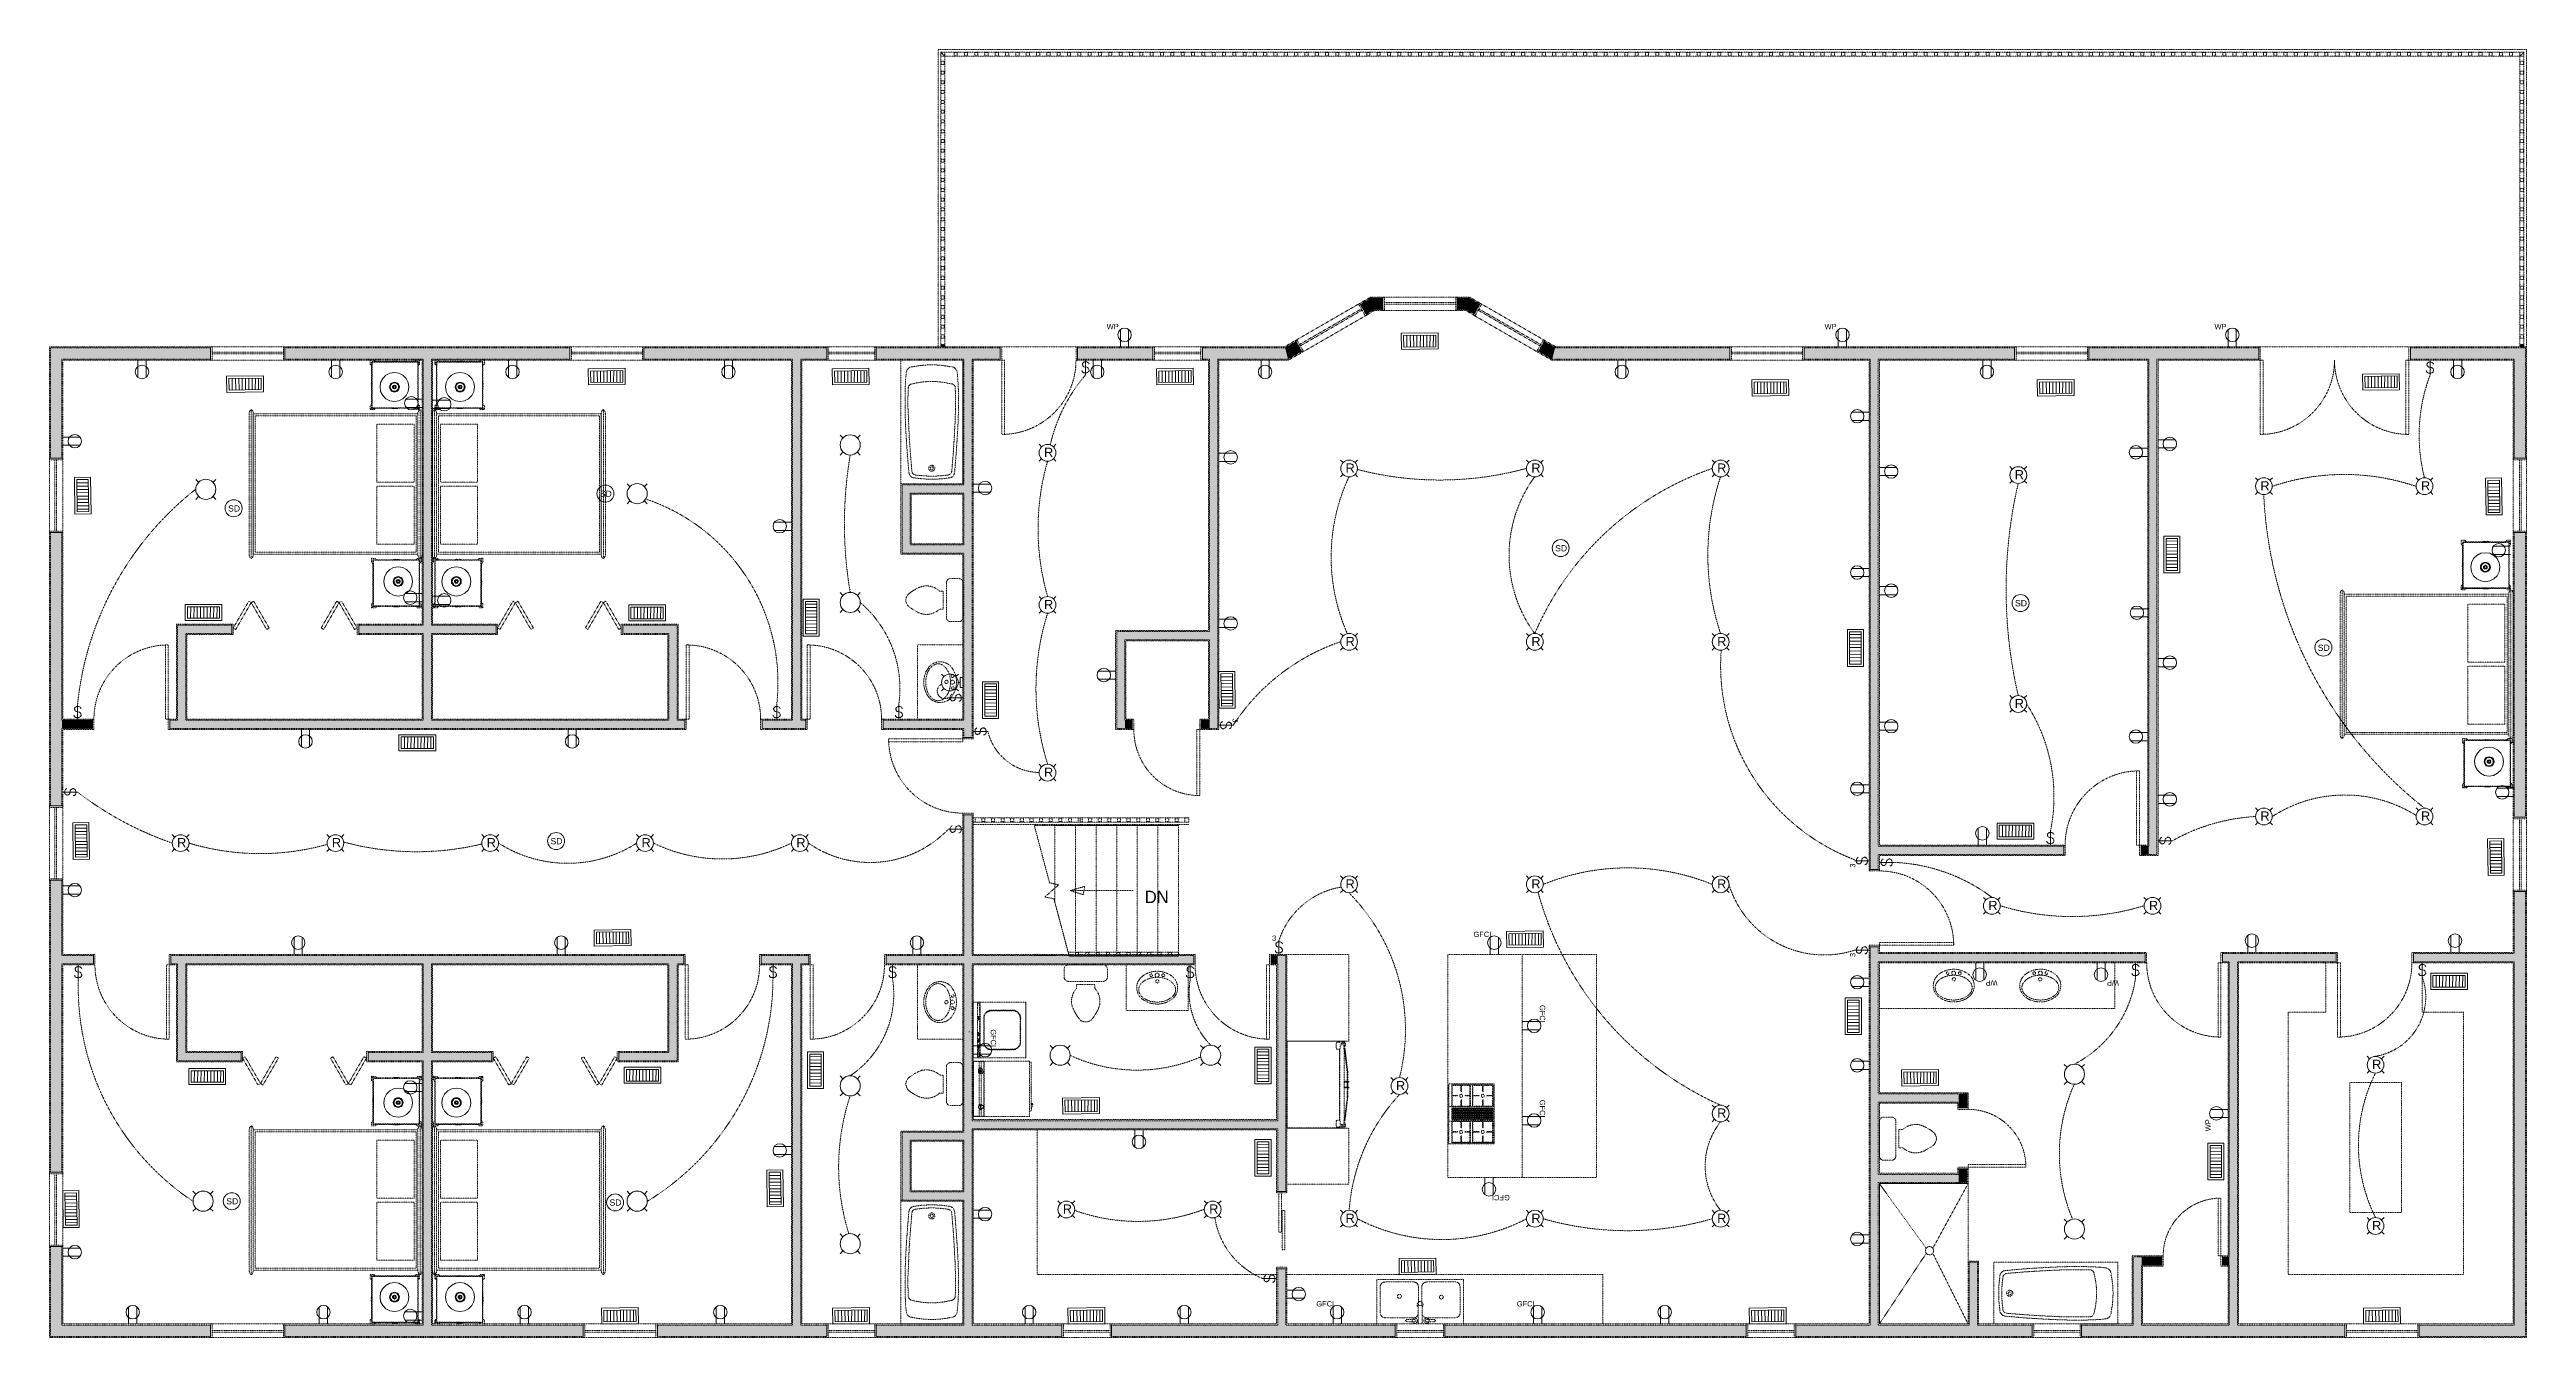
# Model space of a CAD drawing. Header units: inches. Extents: x 99 to 15695, y -7208 to 2559.
# Drawn here: x 10224 to 11424, y -7208 to -6584 of the extents above; entities that cross this region are included whole.
import ezdxf

# ---------------------------------------------------------------- set-up
doc = ezdxf.new("R2010")
doc.units = ezdxf.units.IN
doc.header["$LTSCALE"] = 96
doc.header["$MEASUREMENT"] = 0
doc.linetypes.add('DASHDOTX2', pattern=[2, 1, -0.5, 0, -0.5])
doc.layers.get('0').update_dxf_attribs({"lineweight": 5})
doc.layers.add('Common', color=4, linetype='Continuous', lineweight=5)
for name, color, linetype, lineweight, true_color in [('Electrical', 7, 'Continuous', 20, 0xff0a0a), ('Electrical line', 7, 'Continuous', 15, 0xff0a0a), ('Hatch', 7, 'Continuous', 0, 0x919191)]:
    doc.layers.add(name, color=color, linetype=linetype, lineweight=lineweight, true_color=true_color)
doc.styles.get("Standard").update_dxf_attribs({"font": 'arial.ttf'})

msp = doc.modelspace()

# ---------------------------------------------------------------- texts
at = {"layer": 'Hatch', "linetype": 'DASHDOTX2', "ltscale": 0.0006, "transparency": 33554687, "insert": (10754.6, -6997.4), "char_height": 6, "width": 16.26, "attachment_point": 7}
msp.add_mtext('\\fChief Blueprint|b0|i0|c0|p0;DN', dxfattribs=at)

# ---------------------------------------------------------------- blocks, each defined once
blk = doc.blocks.new('Lighting (interior)_Lamps_Table Lamps_Vase Lamp')
at = {"layer": 'Electrical', "lineweight": 0, "transparency": 33554687}
for points in [[(-6.7, 4.9), (-7, 7), (-6.7, 9.2), (-5.7, 11.2), (-4.1, 12.7), (-2.2, 13.7), (0, 14.1), (2.2, 13.7), (4.1, 12.7), (5.7, 11.2), (6.7, 9.2), (7, 7), (6.7, 4.9), (5.7, 2.9), (4.1, 1.3), (2.2, 0.3), (0, 0), (-2.2, 0.3), (-4.1, 1.3), (-5.7, 2.9)], [(-1.9, 5.6), (-2.3, 6.3), (-2.4, 7), (-2.3, 7.8), (-1.9, 8.4), (-1.4, 9), (-0.7, 9.3), (0, 9.4), (0.7, 9.3), (1.4, 9), (1.9, 8.4), (2.3, 7.8), (2.4, 7), (2.3, 6.3), (1.9, 5.6), (1.4, 5.1), (0.7, 4.8), (0, 4.7), (-0.7, 4.8), (-1.4, 5.1)], [(-1.6, 5.8), (-1.9, 6.4), (-2, 7), (-1.9, 7.7), (-1.6, 8.2), (-1.2, 8.7), (-0.6, 9), (0, 9.1), (0.6, 9), (1.2, 8.7), (1.6, 8.2), (1.9, 7.7), (2, 7), (1.9, 6.4), (1.6, 5.8), (1.2, 5.4), (0.6, 5.1), (0, 5), (-0.6, 5.1), (-1.2, 5.4)], [(-0.9, 6.8), (-0.9, 7.3), (-0.5, 7.8), (0, 7.9), (0.5, 7.8), (0.9, 7.3), (0.9, 6.8), (0.5, 6.3), (0, 6.1), (-0.5, 6.3)], [(-0.5, 6.8), (-0.5, 7), (-0.5, 7.3), (-0.3, 7.5), (-0.1, 7.6), (0.1, 7.6), (0.3, 7.5), (0.5, 7.3), (0.5, 7), (0.5, 6.8), (0.3, 6.6), (0.1, 6.5), (-0.1, 6.5), (-0.3, 6.6)]]:
    blk.add_lwpolyline(points, close=True, dxfattribs=at)
blk = doc.blocks.new('Eleanor')
at = {"layer": 'Electrical', "transparency": 33554687}
for p, q in [((-3.5, 6.7), (-4.9, 8.1)), ((3.5, 6.7), (4.9, 8.1)), ((-4.9, -1.6), (-3.5, -0.2)), ((4.9, -1.6), (3.5, -0.2))]:
    blk.add_line(p, q, dxfattribs=at)
blk.add_circle((0, 3.3), 4.88, dxfattribs=at)
blk = doc.blocks.new('Eyeball')
at = {"layer": 'Electrical', "transparency": 33554687}
for p, q in [((-2.9, 6.2), (-4.1, 7.4)), ((-4.1, -0.7), (-2.9, 0.5)), ((2.9, 6.2), (4.1, 7.4)), ((4.1, -0.7), (2.9, 0.5))]:
    blk.add_line(p, q, dxfattribs=at)
blk.add_circle((0, 3.3), 4.07, dxfattribs=at)
at = {"layer": 'Electrical', "transparency": 33554687, "insert": (-1.7, 1.3), "char_height": 4.419, "width": 4.463, "attachment_point": 7}
blk.add_mtext('\\fArial|b0|i0|c0|p0;R\\P', dxfattribs=at)
blk = doc.blocks.new('*U521')
at = {"layer": 'Electrical', "color": 0, "linetype": 'Continuous', "lineweight": 0, "transparency": 33554687}
blk.add_blockref('Eyeball', (0, -3.3), dxfattribs=at)
blk = doc.blocks.new('*U522')
at = {"layer": 'Common', "color": 0, "linetype": 'ByBlock', "lineweight": -2, "transparency": 16777216}
for p in [(0, 0), (75, 0), (150, 0), (225, 0), (300, 0)]:
    blk.add_blockref('*U521', p, dxfattribs=at)
blk = doc.blocks.new('*U523')
at = {"layer": 'Electrical', "color": 0, "linetype": 'Continuous', "lineweight": 0, "transparency": 33554687}
blk.add_blockref('Eyeball', (0, -3.3), dxfattribs=at)
blk = doc.blocks.new('*U524')
at = {"layer": 'Common', "color": 0, "linetype": 'ByBlock', "lineweight": -2, "transparency": 16777216}
for p in [(0, 0), (90, 0), (180, 0), (0, -84), (90, -84), (180, -84)]:
    blk.add_blockref('*U523', p, dxfattribs=at)
blk = doc.blocks.new('*U525')
at = {"layer": 'Electrical', "color": 0, "linetype": 'Continuous', "lineweight": 0, "transparency": 33554687}
blk.add_blockref('Eyeball', (0, -3.3), dxfattribs=at)
blk = doc.blocks.new('*U526')
at = {"layer": 'Common', "color": 0, "linetype": 'ByBlock', "lineweight": -2, "transparency": 16777216}
for p in [(0, 0), (90, 0), (180, 0), (0, -162), (90, -162), (180, -162)]:
    blk.add_blockref('*U525', p, dxfattribs=at)
blk = doc.blocks.new('Wall Sconce')
at = {"layer": 'Electrical', "transparency": 33554687}
for p, q in [((-2.4, 4.9), (-3.6, 6.1)), ((0.5, 6.1), (0.5, 7)), ((3.4, 4.9), (4.6, 6.1)), ((-3.6, -2.1), (-2.4, -0.9)), ((4.6, -2.1), (3.4, -0.9))]:
    blk.add_line(p, q, dxfattribs=at)
blk.add_lwpolyline([(-2, 8.3), (-2, 7), (3, 7), (3, 8.3)], dxfattribs=at)
blk.add_circle((0.5, 2), 4.07, dxfattribs=at)
blk = doc.blocks.new('Single Pole')
at = {"layer": 'Electrical', "transparency": 33554687}
blk.add_line((0, 7), (0, 0), dxfattribs=at)
blk.add_lwpolyline([(1.7, 5), (1.7, 5.2), (1.7, 5.4), (1.6, 5.6), (1.5, 5.7), (1.3, 5.9), (1.3, 5.9), (1.2, 6), (1, 6.1), (0.6, 6.2), (0.2, 6.2), (-0.3, 6.2), (-0.7, 6.1), (-1, 6), (-1.1, 5.9), (-1.4, 5.7), (-1.5, 5.5), (-1.6, 5.3), (-1.7, 5.2), (-1.7, 5), (-1.7, 5), (-1.7, 4.8), (-1.6, 4.6), (-1.5, 4.2), (-1.3, 3.9), (-1.1, 3.7), (-1, 3.6), (-0.9, 3.6), (-0.7, 3.5), (0.6, 3.3), (0.7, 3.2), (0.8, 3.2), (0.8, 3.2), (1.1, 2.9), (1.3, 2.7), (1.4, 2.5), (1.4, 2.3), (1.5, 2.1), (1.5, 2), (1.5, 1.8), (1.4, 1.7), (1.3, 1.5), (1.2, 1.3), (0.9, 1.1), (0.8, 1), (0.6, 0.9), (0.3, 0.9), (-0.1, 0.8), (-0.5, 0.9), (-0.6, 0.9), (-0.9, 1), (-1.2, 1.2), (-1.4, 1.4), (-1.6, 1.6), (-1.7, 1.8)], dxfattribs=at)
blk = doc.blocks.new('Duplex')
at = {"layer": 'Electrical', "transparency": 33554687}
for p, q in [((-2.013801, 8.286915), (-2.013801, 0)), ((1.966968, 8.38058), (1.966968, 0))]:
    blk.add_line(p, q, dxfattribs=at)
blk.add_circle((0, 5.73454), 3.254864, dxfattribs=at)
blk = doc.blocks.new('Duplex (weatherproof)')
at = {"layer": 'Electrical', "transparency": 33554687}
for p, q in [((0.7, 8.3), (0.7, 0)), ((4.6, 8.4), (4.6, 0))]:
    blk.add_line(p, q, dxfattribs=at)
blk.add_circle((2.7, 5.7), 3.25, dxfattribs=at)
at = {"layer": 'Electrical', "transparency": 33554687, "insert": (-5.9, 8.4), "char_height": 2.563, "width": 5.857, "attachment_point": 7}
blk.add_mtext('\\fArial|b0|i0|c0|p0;WP\\P', dxfattribs=at)
blk = doc.blocks.new('GFCI')
at = {"layer": 'Electrical', "transparency": 33554687}
for p, q in [((1.4, 8.3), (1.4, 0)), ((5.4, 8.4), (5.4, 0))]:
    blk.add_line(p, q, dxfattribs=at)
blk.add_circle((3.4, 5.7), 3.25, dxfattribs=at)
at = {"layer": 'Electrical', "transparency": 33554687, "insert": (-6.6, 8.4), "char_height": 2.563, "width": 8.684, "attachment_point": 7}
blk.add_mtext('\\fArial|b0|i0|c0|p0;GFCI\\P', dxfattribs=at)
blk = doc.blocks.new('Heat Register')
at = {"layer": 'Electrical'}
for p, q in [((-6.2, -1.1), (-6.3, -6.7)), ((-4.6, -1.1), (-4.6, -6.7)), ((-3, -1.1), (-3, -6.7)), ((-1.4, -1.1), (-1.4, -6.7)), ((0.3, -1.1), (0.2, -6.7)), ((1.8, -1.1), (1.7, -6.7)), ((3.4, -1.1), (3.3, -6.7)), ((5, -1.1), (4.9, -6.7)), ((6.6, -1.1), (6.5, -6.7))]:
    blk.add_line(p, q, dxfattribs=at)
for points in [[(-8.9, 0), (8.9, 0), (8.9, -7.8), (-8.9, -7.8)], [(-7.8, -1.1), (7.8, -1.1), (7.8, -6.7), (-7.8, -6.7)]]:
    blk.add_lwpolyline(points, close=True, dxfattribs=at)
blk = doc.blocks.new('air register')
at = {"layer": 'Electrical', "color": 160, "true_color": 0x2424ff}
for p, q in [((-6.1, -1.1), (-6.2, -6.7)), ((-4.5, -1.1), (-4.6, -6.7)), ((-2.9, -1.1), (-3, -6.7)), ((-1.3, -1.1), (-1.4, -6.7)), ((0.3, -1.1), (0.3, -6.7)), ((1.9, -1.1), (1.8, -6.7)), ((3.5, -1.1), (3.4, -6.7)), ((5.1, -1.1), (5, -6.7)), ((6.7, -1.1), (6.6, -6.7))]:
    blk.add_line(p, q, dxfattribs=at)
for points in [[(-8.8, 0), (9, 0), (9, -7.8), (-8.8, -7.8)], [(-7.7, -1.1), (7.9, -1.1), (7.9, -6.7), (-7.7, -6.7)]]:
    blk.add_lwpolyline(points, close=True, dxfattribs=at)
blk = doc.blocks.new('Three Way')
at = {"layer": 'Electrical', "transparency": 33554687}
blk.add_line((0.8, 0), (0.8, 7), dxfattribs=at)
blk.add_lwpolyline([(-0.9, 2), (-0.9, 1.8), (-0.9, 1.6), (-0.8, 1.4), (-0.7, 1.3), (-0.5, 1.1), (-0.5, 1.1), (-0.4, 1), (-0.2, 0.9), (0.1, 0.8), (0.6, 0.8), (1.1, 0.8), (1.5, 0.9), (1.8, 1), (1.9, 1.1), (2.2, 1.3), (2.3, 1.5), (2.4, 1.7), (2.5, 1.8), (2.5, 2), (2.5, 2), (2.5, 2.2), (2.4, 2.4), (2.3, 2.8), (2.1, 3.1), (1.9, 3.3), (1.8, 3.4), (1.7, 3.4), (1.5, 3.5), (0.2, 3.7), (0.1, 3.8), (0, 3.8), (-0.1, 3.8), (-0.3, 4.1), (-0.5, 4.3), (-0.6, 4.5), (-0.7, 4.7), (-0.7, 4.9), (-0.7, 5), (-0.7, 5.2), (-0.6, 5.3), (-0.5, 5.5), (-0.4, 5.7), (-0.1, 5.9), (0, 6), (0.2, 6.1), (0.5, 6.1), (0.9, 6.2), (1.2, 6.1), (1.4, 6.1), (1.7, 6), (2, 5.8), (2.2, 5.6), (2.4, 5.4), (2.5, 5.2)], dxfattribs=at)
at = {"layer": 'Electrical', "transparency": 33554687, "insert": (-2.5, 6.6), "char_height": 2.563, "width": 2.022, "attachment_point": 7}
blk.add_mtext('\\fArial|b0|i0|c0|p0;3\\P', dxfattribs=at)
blk = doc.blocks.new('Smoke Detector')
at = {"layer": 'Electrical', "transparency": 33554687}
blk.add_circle((0, 2.7), 4.12, dxfattribs=at)
at = {"layer": 'Electrical', "transparency": 33554687, "insert": (1.6, 0), "char_height": 3, "width": 5.82, "attachment_point": 7, "rotation": 90}
blk.add_mtext('\\fArial|b0|i0|c0|p0;SD\\P', dxfattribs=at)

# ---------------------------------------------------------------- linework, layer by layer
at = {"layer": 'Electrical line', "linetype": 'DASHDOTX2', "ltscale": 0.0006, "transparency": 33554687}
for centre, radius, start, end in [((10786.1, -6793.1), 79.3, 139.2722, 167.0341), ((11455, -6770.7), 83, 159.2988, 194.3882), ((10807.6, -6813.6), 198.5, 170.3673, 189.6499), ((10821.1, -6816), 118.2, 163.8971, 196.1029), ((10936.7, -6829.7), 91.8, 154.9939, 203.8775), ((10897.6, -6633.8), 158.6, 255.3861, 285.3059), ((10995.4, -6828.8), 64.3, 143.8363, 216.1637), ((11077, -6924), 145.2, 109.0884, 156.7681), ((11147.4, -6828.8), 120, 161.5692, 198.4308), ((11335.7, -6897.8), 108.1, 71.2067, 108.7933), ((10389.2, -6916.5), 152.4, 128.2761, 174.2836), ((10482.9, -6890.7), 94, 353.5219, 71.4553), ((11400.6, -6845.4), 228.7, 167.0091, 192.9909), ((11502.3, -6790), 205.8, 182.6333, 231.6203), ((10581.3, -6893.4), 54.7, 351.6795, 49.6118), ((10822.8, -6893.5), 120.9, 162.4039, 197.5961), ((10882.2, -6966.5), 101.2, 108.8631, 146.8415), ((11134.2, -6882.3), 100.6, 175.7632, 249.1927), ((10657.7, -6894.7), 3.62, 115.337, 299.9569), ((11112.4, -6945.8), 82.7, 348.4606, 32.8774), ((10703.8, -6908.2), 25.9, 193.1637, 269.2514), ((10336.5, -6814.7), 162.5, 232.4788, 250.9563), ((11336.1, -7009.7), 64.7, 57.8183, 122.9767), ((11297.7, -7047.4), 92.1, 93.1168, 119.4001), ((10326.1, -6853.3), 120.1, 253.311, 285.6619), ((10401.8, -6837.8), 134.7, 254.8096, 283.5844), ((10475, -6916), 62.1, 237.4483, 302.5517), ((10550, -6899.5), 76.5, 244.1037, 295.8963), ((10621.6, -6925.2), 52.5, 235.1429, 316.189), ((10988.6, -7089), 108.7, 67.8752, 112.1248), ((11114.2, -7062.1), 84.5, 53.0922, 87.7907), ((10856, -7027.4), 38.3, 99.4408, 161.5775), ((10786.7, -7058.8), 94.2, 345.7787, 44.797), ((11098.1, -6950.5), 158.5, 195.2089, 245.955), ((11083.8, -6974.2), 48.3, 196.8017, 287.6809), ((11203.9, -6885.7), 118.2, 252.8576, 287.1424), ((10362.5, -7038.1), 124.6, 178.2856, 236.3919), ((10447.3, -7033.3), 127.2, 301.3985, 359.518), ((10585.4, -7041.5), 47.6, 303.8317, 8.6656), ((10812.5, -7040.7), 36.4, 169.9743, 224.5213), ((11179.2, -7025.7), 56, 297.3827, 352.1964), ((11346.1, -7042.9), 29.1, 279.4609, 19.2855), ((10750.9, -7001), 77.3, 245.1936, 293.5077), ((11421.1, -7114.7), 78.5, 153.5444, 206.4556), ((10715.4, -7125.2), 109.1, 161.6346, 197.2892), ((10945.4, -7152.8), 92, 137.0196, 175.9194), ((11279.5, -7118.8), 81.8, 155.7398, 202.8122), ((11060.7, -7124.8), 34.6, 141.697, 218.303), ((10751.3, -7061), 90.6, 250.208, 290.746), ((10826.4, -7143.9), 38.3, 188.5523, 247.0561), ((10898.6, -7072), 88.4, 242.4047, 297.5953), ((10988.6, -7008.1), 148, 253.9396, 286.0604)]:
    msp.add_arc(centre, radius, start, end, dxfattribs=at)
at = {"layer": 'Hatch', "linetype": 'DASHDOTX2', "ltscale": 0.0006, "transparency": 33554687}
for p, q in [((10654.5, -6583.8), (11424, -6583.8)), ((10654.5, -6727.8), (10654.5, -6583.8)), ((11424, -6583.8), (11424, -6727.8)), ((10827.6, -6724.8), (10858.8, -6706.8)), ((10858.8, -6706.8), (10858.2, -6707.2)), ((10858.2, -6707.2), (10861.4, -6712.8)), ((10864, -6703.8), (10858.8, -6706.8)), ((10858.8, -6706.8), (10862.1, -6712.5)), ((10858.8, -6706.8), (10862.1, -6712.5)), ((10864.1, -6704.3), (10859.1, -6707.3)), ((10859.1, -6707.3), (10861.8, -6712)), ((10864, -6703.8), (10870, -6703.8)), ((10864.1, -6704.3), (10870, -6704.3)), ((10870, -6703.8), (10870, -6710.3)), ((10870, -6703.8), (10906, -6703.8)), ((10870.8, -6703.8), (10870, -6703.8)), ((10870, -6703.8), (10870, -6710.3)), ((10870, -6704.3), (10870, -6709.8)), ((10870.8, -6703.8), (10870.8, -6710.3)), ((10905.3, -6706.4), (10870.8, -6706.4)), ((10905.3, -6707.2), (10870.8, -6707.2)), ((10906, -6703.8), (10905.3, -6703.8)), ((10905.3, -6703.8), (10905.3, -6710.3)), ((10906, -6703.8), (10906, -6710.3)), ((10906, -6703.8), (10906, -6710.3)), ((10912, -6703.8), (10906, -6703.8)), ((10906, -6704.3), (10906, -6709.8)), ((10911.9, -6704.3), (10906, -6704.3)), ((10911.9, -6704.3), (10916.9, -6707.3)), ((10912, -6703.8), (10917.2, -6706.8)), ((10917.2, -6706.8), (10913.9, -6712.5)), ((10917.2, -6706.8), (10913.9, -6712.5)), ((10916.9, -6707.3), (10914.2, -6712)), ((10917.8, -6707.2), (10914.6, -6712.8)), ((10948.4, -6724.8), (10917.2, -6706.8)), ((10917.2, -6706.8), (10917.8, -6707.2)), ((10859.5, -6709.5), (10829.6, -6726.7)), ((10859.9, -6710.1), (10830, -6727.4)), ((10830.9, -6730.5), (10862.1, -6712.5)), ((10862.1, -6712.5), (10861.4, -6712.8)), ((10865.6, -6709.8), (10861.8, -6712)), ((10865.7, -6710.3), (10862.1, -6712.5)), ((10865.6, -6709.8), (10870, -6709.8)), ((10865.7, -6710.3), (10870, -6710.3)), ((10870, -6710.3), (10906, -6710.3)), ((10870.8, -6710.3), (10870, -6710.3)), ((10906, -6710.3), (10905.3, -6710.3)), ((10910.4, -6709.8), (10906, -6709.8)), ((10910.3, -6710.3), (10906, -6710.3)), ((10910.3, -6710.3), (10913.9, -6712.5)), ((10910.4, -6709.8), (10914.2, -6712)), ((10945.1, -6730.5), (10913.9, -6712.5)), ((10913.9, -6712.5), (10914.6, -6712.8)), ((10916.1, -6710.1), (10946, -6727.4)), ((10916.5, -6709.5), (10946.4, -6726.7)), ((10224, -6781.8), (10224, -6727.8)), ((10224, -6727.8), (10302, -6727.8)), ((10224.5, -6728.3), (10302, -6728.3)), ((10224.5, -6728.3), (10224.5, -6733.8)), ((10302, -6727.8), (10302, -6734.3)), ((10302, -6727.8), (10338, -6727.8)), ((10302.8, -6727.8), (10302, -6727.8)), ((10302, -6727.8), (10302, -6734.3)), ((10302, -6728.3), (10302, -6733.8)), ((10302.8, -6727.8), (10302.8, -6734.3)), ((10337.3, -6730.4), (10302.8, -6730.4)), ((10337.3, -6731.2), (10302.8, -6731.2)), ((10338, -6727.8), (10337.3, -6727.8)), ((10337.3, -6727.8), (10337.3, -6734.3)), ((10338, -6727.8), (10476, -6727.8)), ((10338, -6727.8), (10338, -6734.3)), ((10338, -6727.8), (10338, -6734.3)), ((10338, -6728.3), (10476, -6728.3)), ((10338, -6728.3), (10338, -6733.8)), ((10476, -6727.8), (10476, -6734.3)), ((10512, -6727.8), (10476, -6727.8)), ((10476, -6727.8), (10476.8, -6727.8)), ((10476, -6727.8), (10476, -6734.3)), ((10476, -6728.3), (10476, -6733.8)), ((10476.8, -6727.8), (10476.8, -6734.3)), ((10476.8, -6730.4), (10511.3, -6730.4)), ((10476.8, -6731.2), (10511.3, -6731.2)), ((10511.3, -6727.8), (10512, -6727.8)), ((10511.3, -6727.8), (10511.3, -6734.3)), ((10512, -6727.8), (10600.5, -6727.8)), ((10512, -6727.8), (10512, -6734.3)), ((10512, -6727.8), (10512, -6734.3)), ((10512, -6728.3), (10600.5, -6728.3)), ((10512, -6728.3), (10512, -6733.8)), ((10600.5, -6727.8), (10600.5, -6734.3)), ((10600.5, -6727.8), (10624.5, -6727.8)), ((10601.3, -6727.8), (10600.5, -6727.8)), ((10600.5, -6727.8), (10600.5, -6734.3)), ((10600.5, -6728.3), (10600.5, -6733.8)), ((10601.3, -6727.8), (10601.3, -6734.3)), ((10623.8, -6730.4), (10601.3, -6730.4)), ((10623.8, -6731.2), (10601.3, -6731.2)), ((10624.5, -6727.8), (10623.8, -6727.8)), ((10623.8, -6727.8), (10623.8, -6734.3)), ((10624.5, -6727.8), (10684.5, -6727.8)), ((10624.5, -6727.8), (10624.5, -6734.3)), ((10624.5, -6727.8), (10624.5, -6734.3)), ((10624.5, -6728.3), (10684.5, -6728.3)), ((10624.5, -6728.3), (10624.5, -6733.8)), ((10684.5, -6727.8), (10684.5, -6734.3)), ((10685.3, -6727.8), (10684.5, -6727.8)), ((10684.5, -6727.8), (10684.5, -6734.3)), ((10684.5, -6728.3), (10684.5, -6733.8)), ((10685.3, -6727.8), (10685.3, -6734.3)), ((10685.3, -6727.8), (10721.3, -6727.8)), ((10722, -6727.8), (10721.3, -6727.8)), ((10721.3, -6727.8), (10721.3, -6734.3)), ((10722, -6727.8), (10758.5, -6727.8)), ((10722, -6727.8), (10722, -6734.3)), ((10722, -6727.8), (10722, -6734.3)), ((10722, -6728.3), (10758.5, -6728.3)), ((10722, -6728.3), (10722, -6733.8)), ((10758.5, -6727.8), (10758.5, -6734.3)), ((10758.5, -6727.8), (10782.5, -6727.8)), ((10759.3, -6727.8), (10758.5, -6727.8)), ((10758.5, -6727.8), (10758.5, -6734.3)), ((10758.5, -6728.3), (10758.5, -6733.8)), ((10759.3, -6727.8), (10759.3, -6734.3)), ((10781.8, -6730.4), (10759.3, -6730.4)), ((10781.8, -6731.2), (10759.3, -6731.2)), ((10782.5, -6727.8), (10781.8, -6727.8)), ((10781.8, -6727.8), (10781.8, -6734.3)), ((10782.5, -6727.8), (10822.4, -6727.8)), ((10782.5, -6727.8), (10782.5, -6734.3)), ((10782.5, -6727.8), (10782.5, -6734.3)), ((10782.5, -6728.3), (10822.6, -6728.3)), ((10782.5, -6728.3), (10782.5, -6733.8)), ((10822.4, -6727.8), (10827.6, -6724.8)), ((10822.6, -6728.3), (10827.9, -6725.3)), ((10824, -6733.8), (10830.6, -6730)), ((10824.2, -6734.3), (10830.9, -6730.5)), ((10828.3, -6724.5), (10827.6, -6724.8)), ((10827.6, -6724.8), (10830.9, -6730.5)), ((10827.6, -6724.8), (10830.9, -6730.5)), ((10827.9, -6725.3), (10830.6, -6730)), ((10828.3, -6724.5), (10831.5, -6730.1)), ((10831.5, -6730.1), (10830.9, -6730.5)), ((10947.7, -6724.5), (10944.5, -6730.1)), ((10944.5, -6730.1), (10945.1, -6730.5)), ((10948.4, -6724.8), (10945.1, -6730.5)), ((10948.4, -6724.8), (10945.1, -6730.5)), ((10951.8, -6734.3), (10945.1, -6730.5)), ((10948.1, -6725.3), (10945.4, -6730)), ((10952, -6733.8), (10945.4, -6730)), ((10947.7, -6724.5), (10948.4, -6724.8)), ((10953.4, -6728.3), (10948.1, -6725.3)), ((10953.6, -6727.8), (10948.4, -6724.8)), ((10953.4, -6728.3), (11038, -6728.3)), ((10953.6, -6727.8), (11038, -6727.8)), ((11038, -6727.8), (11038, -6734.3)), ((11038, -6727.8), (11074, -6727.8)), ((11038.8, -6727.8), (11038, -6727.8)), ((11038, -6727.8), (11038, -6734.3)), ((11038, -6728.3), (11038, -6733.8)), ((11038.8, -6727.8), (11038.8, -6734.3)), ((11073.3, -6730.4), (11038.8, -6730.4)), ((11073.3, -6731.2), (11038.8, -6731.2)), ((11074, -6727.8), (11073.3, -6727.8)), ((11073.3, -6727.8), (11073.3, -6734.3)), ((11074, -6727.8), (11176, -6727.8)), ((11074, -6727.8), (11074, -6734.3)), ((11074, -6727.8), (11074, -6734.3)), ((11074, -6728.3), (11176, -6728.3)), ((11074, -6728.3), (11074, -6733.8)), ((11176, -6727.8), (11176, -6734.3)), ((11176, -6727.8), (11212, -6727.8)), ((11176.8, -6727.8), (11176, -6727.8)), ((11176, -6727.8), (11176, -6734.3)), ((11176, -6728.3), (11176, -6733.8)), ((11176.8, -6727.8), (11176.8, -6734.3)), ((11211.3, -6730.4), (11176.8, -6730.4)), ((11211.3, -6731.2), (11176.8, -6731.2)), ((11212, -6727.8), (11211.3, -6727.8)), ((11211.3, -6727.8), (11211.3, -6734.3)), ((11212, -6727.8), (11294.3, -6727.8)), ((11212, -6727.8), (11212, -6734.3)), ((11212, -6727.8), (11212, -6734.3)), ((11212, -6728.3), (11294.3, -6728.3)), ((11212, -6728.3), (11212, -6733.8)), ((11294.3, -6727.8), (11294.3, -6734.3)), ((11295, -6727.8), (11294.3, -6727.8)), ((11294.3, -6727.8), (11294.3, -6734.3)), ((11294.3, -6728.3), (11294.3, -6733.8)), ((11295, -6727.8), (11295, -6734.3)), ((11295, -6727.8), (11367, -6727.8)), ((11367.8, -6727.8), (11367, -6727.8)), ((11367, -6727.8), (11367, -6734.3)), ((11367.8, -6727.8), (11424, -6727.8)), ((11367.8, -6727.8), (11367.8, -6734.3)), ((11367.8, -6727.8), (11367.8, -6734.3)), ((11367.8, -6728.3), (11423.5, -6728.3)), ((11367.8, -6728.3), (11367.8, -6733.8)), ((11423.5, -6728.3), (11423.5, -6781.8)), ((11424, -6727.8), (11424, -6781.8)), ((10224.5, -6781.8), (10224.5, -6733.8)), ((10230, -6781.8), (10230, -6733.8)), ((10230, -6733.8), (10302, -6733.8)), ((10230.5, -6781.8), (10230.5, -6734.3)), ((10230.5, -6734.3), (10302, -6734.3)), ((10302, -6734.3), (10338, -6734.3)), ((10302.8, -6734.3), (10302, -6734.3)), ((10338, -6734.3), (10337.3, -6734.3)), ((10338, -6733.8), (10405, -6733.8)), ((10338, -6734.3), (10404.5, -6734.3)), ((10379.3, -6736.2), (10379.3, -6734.3)), ((10379.3, -6734.3), (10381.2, -6734.4)), ((10379.9, -6736.8), (10379.3, -6736.2)), ((10380, -6736.8), (10379.9, -6736.8)), ((10381.8, -6735), (10380, -6735)), ((10380, -6736.8), (10380, -6735)), ((10380, -6755.9), (10380, -6736.8)), ((10380.2, -6749.4), (10380.2, -6743.2)), ((10380.2, -6743.2), (10380.3, -6743.2)), ((10380.2, -6743.5), (10380.3, -6743.5)), ((10380.2, -6743.6), (10380.3, -6743.6)), ((10380.3, -6757.4), (10380.3, -6735.3)), ((10380.3, -6735.3), (10402.4, -6735.3)), ((10381.2, -6734.4), (10381.8, -6735)), ((10381.8, -6735), (10400.9, -6735)), ((10390, -6735), (10389.9, -6734.9)), ((10389.9, -6734.9), (10389.9, -6734.9)), ((10389.9, -6734.9), (10389.9, -6734.9)), ((10389.9, -6734.9), (10390, -6734.9)), ((10390, -6734.9), (10390.6, -6734.9)), ((10390, -6734.9), (10390, -6734.9)), ((10390, -6735), (10390, -6735)), ((10390.6, -6735), (10390, -6735)), ((10390.6, -6734.9), (10390.7, -6734.8)), ((10390.6, -6734.9), (10390.6, -6734.8)), ((10390.6, -6734.8), (10390.6, -6734.8)), ((10390.6, -6734.8), (10390.7, -6734.8)), ((10390.6, -6735), (10390.6, -6734.9)), ((10390.6, -6734.9), (10390.6, -6734.9)), ((10390.6, -6734.9), (10390.6, -6734.9)), ((10390.6, -6734.9), (10390.6, -6734.9)), ((10390.6, -6735), (10390.6, -6734.9)), ((10390.6, -6734.9), (10390.6, -6734.9)), ((10390.6, -6735.3), (10390.6, -6734.9)), ((10390.7, -6735), (10390.6, -6735)), ((10390.7, -6734.8), (10390.7, -6734.9)), ((10390.7, -6734.8), (10390.7, -6734.9)), ((10390.7, -6734.9), (10390.7, -6734.8)), ((10390.7, -6734.8), (10390.7, -6734.8)), ((10390.7, -6734.8), (10390.7, -6734.8)), ((10390.7, -6734.8), (10390.8, -6734.9)), ((10390.7, -6734.9), (10390.7, -6734.8)), ((10390.7, -6734.8), (10390.7, -6734.9)), ((10390.7, -6734.9), (10390.7, -6734.9)), ((10390.7, -6734.9), (10390.7, -6734.9)), ((10390.7, -6734.9), (10390.7, -6734.9)), ((10390.7, -6734.9), (10390.7, -6735)), ((10390.7, -6735), (10390.8, -6734.9)), ((10390.8, -6734.9), (10390.7, -6734.9)), ((10390.7, -6734.9), (10390.7, -6734.9)), ((10390.7, -6735), (10390.7, -6735)), ((10390.7, -6735), (10390.7, -6735)), ((10390.7, -6735), (10390.7, -6735)), ((10390.8, -6735), (10390.7, -6735)), ((10390.7, -6735), (10390.7, -6735)), ((10390.7, -6735), (10390.7, -6735)), ((10390.7, -6735), (10390.7, -6735)), ((10390.7, -6735), (10390.7, -6735)), ((10390.7, -6735), (10390.7, -6735)), ((10390.7, -6735), (10390.7, -6735.3)), ((10390.8, -6734.9), (10390.8, -6734.9)), ((10390.8, -6734.9), (10390.8, -6735)), ((10390.8, -6734.9), (10390.8, -6734.9)), ((10390.8, -6734.9), (10390.8, -6734.9)), ((10390.8, -6734.9), (10392, -6734.9)), ((10392, -6735), (10390.8, -6735)), ((10392, -6734.9), (10392.1, -6734.8)), ((10392, -6734.8), (10392, -6734.8)), ((10392, -6734.8), (10392, -6734.9)), ((10392, -6734.9), (10392, -6734.8)), ((10392, -6734.8), (10392, -6734.8)), ((10392, -6734.8), (10392.1, -6734.8)), ((10392, -6734.9), (10392, -6734.8)), ((10392, -6734.8), (10392, -6734.9)), ((10392, -6735), (10392, -6734.9)), ((10392, -6734.9), (10392, -6734.9)), ((10392, -6734.9), (10392, -6734.9)), ((10392, -6734.9), (10392, -6734.9)), ((10392, -6735), (10392, -6734.9)), ((10392, -6734.9), (10392, -6734.9)), ((10392, -6734.9), (10392, -6734.9)), ((10392, -6734.9), (10392, -6734.9)), ((10392, -6734.9), (10392, -6734.9)), ((10392, -6734.9), (10392, -6734.9)), ((10392, -6734.9), (10392, -6735)), ((10392, -6735.3), (10392, -6734.9)), ((10392.1, -6735), (10392, -6735)), ((10392, -6735), (10392, -6735)), ((10392, -6735), (10392, -6735)), ((10392, -6735), (10392, -6735)), ((10392, -6735), (10392, -6735)), ((10392, -6735), (10392, -6735)), ((10392, -6735), (10392, -6735)), ((10392, -6735), (10392, -6735)), ((10392, -6735), (10392, -6735)), ((10392.1, -6734.8), (10392.1, -6734.9)), ((10392.1, -6734.8), (10392.1, -6734.8)), ((10392.1, -6734.8), (10392.1, -6734.9)), ((10392.1, -6734.9), (10392.1, -6734.9)), ((10392.1, -6734.9), (10392.1, -6734.9)), ((10392.1, -6734.9), (10392.1, -6734.9)), ((10392.1, -6734.9), (10392.1, -6735)), ((10392.1, -6734.9), (10392.1, -6734.9)), ((10392.1, -6734.9), (10392.1, -6735.3)), ((10392.1, -6734.9), (10392.7, -6734.9)), ((10392.1, -6735), (10392.1, -6734.9)), ((10392.1, -6735), (10392.1, -6735)), ((10392.7, -6735), (10392.1, -6735)), ((10392.7, -6734.9), (10392.7, -6734.9)), ((10392.7, -6734.9), (10392.7, -6734.9)), ((10392.7, -6734.9), (10392.7, -6734.9)), ((10392.7, -6734.9), (10392.7, -6734.9)), ((10392.7, -6734.9), (10392.7, -6735)), ((10400.9, -6735), (10401.5, -6734.4)), ((10400.9, -6735.3), (10400.9, -6734.9)), ((10400.9, -6734.9), (10402.8, -6734.9)), ((10400.9, -6735), (10400.9, -6735)), ((10401.5, -6734.4), (10403.3, -6734.3)), ((10402.4, -6735.3), (10402.4, -6757.4)), ((10402.8, -6736.8), (10402.4, -6736.8)), ((10402.7, -6736.8), (10402.6, -6736.8)), ((10402.6, -6736.8), (10402.6, -6755.9)), ((10403.3, -6736.2), (10402.7, -6736.8)), ((10402.8, -6734.9), (10402.8, -6736.8)), ((10403.3, -6734.3), (10403.3, -6736.2)), ((10404.5, -6734.3), (10404.5, -6862.3)), ((10405, -6733.8), (10405, -6862.8)), ((10409, -6733.8), (10476, -6733.8)), ((10409, -6733.8), (10409, -6862.8)), ((10409.5, -6734.3), (10476, -6734.3)), ((10409.5, -6734.3), (10409.5, -6862.3)), ((10412.5, -6734.4), (10410.7, -6734.3)), ((10410.7, -6734.3), (10410.7, -6736.2)), ((10410.7, -6736.2), (10411.3, -6736.8)), ((10413.1, -6734.9), (10411.2, -6734.9)), ((10411.2, -6734.9), (10411.2, -6736.8)), ((10411.2, -6736.8), (10411.6, -6736.8)), ((10411.3, -6736.8), (10411.4, -6736.8)), ((10411.4, -6736.8), (10411.4, -6755.9)), ((10433.7, -6735.3), (10411.6, -6735.3)), ((10411.6, -6735.3), (10411.6, -6757.4)), ((10413.1, -6735), (10412.5, -6734.4)), ((10413.1, -6735.3), (10413.1, -6734.9)), ((10413.1, -6735), (10413.1, -6735)), ((10432.2, -6735), (10413.1, -6735)), ((10421.9, -6734.9), (10421.3, -6734.9)), ((10421.3, -6734.9), (10421.3, -6734.9)), ((10421.3, -6734.9), (10421.3, -6734.9)), ((10421.3, -6734.9), (10421.3, -6734.9)), ((10421.3, -6734.9), (10421.3, -6734.9)), ((10421.3, -6734.9), (10421.3, -6735)), ((10421.3, -6735), (10421.9, -6735)), ((10421.9, -6734.8), (10421.9, -6734.9)), ((10422, -6734.9), (10421.9, -6734.8)), ((10422, -6734.8), (10421.9, -6734.8)), ((10421.9, -6734.8), (10421.9, -6734.8)), ((10421.9, -6734.8), (10421.9, -6734.9)), ((10421.9, -6734.9), (10421.9, -6734.9)), ((10421.9, -6734.9), (10421.9, -6734.9)), ((10421.9, -6734.9), (10421.9, -6734.9)), ((10421.9, -6734.9), (10421.9, -6735)), ((10421.9, -6734.9), (10421.9, -6734.9)), ((10421.9, -6734.9), (10421.9, -6735.3)), ((10421.9, -6735), (10421.9, -6734.9)), ((10421.9, -6735), (10421.9, -6735)), ((10421.9, -6735), (10422, -6735)), ((10422, -6734.8), (10422, -6734.8)), ((10422, -6734.8), (10422, -6734.9)), ((10422, -6734.9), (10422, -6734.8)), ((10422, -6734.8), (10422, -6734.8)), ((10422, -6734.9), (10422, -6734.8)), ((10422, -6734.8), (10422, -6734.9)), ((10422, -6735), (10422, -6734.9)), ((10422, -6734.9), (10422, -6734.9)), ((10422, -6734.9), (10422, -6734.9)), ((10422, -6734.9), (10422, -6734.9)), ((10422, -6735), (10422, -6734.9)), ((10422, -6734.9), (10422, -6734.9)), ((10422, -6734.9), (10422, -6734.9)), ((10422, -6734.9), (10422, -6734.9)), ((10422, -6734.9), (10422, -6734.9)), ((10422, -6734.9), (10422, -6734.9)), ((10422, -6734.9), (10422, -6735)), ((10422, -6735.3), (10422, -6734.9)), ((10423.2, -6734.9), (10422, -6734.9)), ((10422, -6735), (10422, -6735)), ((10422, -6735), (10422, -6735)), ((10422, -6735), (10422, -6735)), ((10422, -6735), (10422, -6735)), ((10422, -6735), (10422, -6735)), ((10422, -6735), (10422, -6735)), ((10422, -6735), (10422, -6735)), ((10422, -6735), (10422, -6735)), ((10422, -6735), (10423.2, -6735)), ((10423.3, -6734.8), (10423.2, -6734.9)), ((10423.2, -6734.9), (10423.2, -6734.9)), ((10423.2, -6734.9), (10423.2, -6735)), ((10423.3, -6735), (10423.2, -6734.9)), ((10423.2, -6734.9), (10423.2, -6734.9)), ((10423.2, -6734.9), (10423.2, -6734.9)), ((10423.2, -6734.9), (10423.3, -6734.9)), ((10423.2, -6735), (10423.3, -6735)), ((10423.3, -6734.8), (10423.3, -6734.9)), ((10423.4, -6734.9), (10423.3, -6734.8)), ((10423.3, -6734.8), (10423.3, -6734.9)), ((10423.3, -6734.9), (10423.3, -6734.8)), ((10423.3, -6734.8), (10423.3, -6734.8)), ((10423.4, -6734.8), (10423.3, -6734.8)), ((10423.3, -6734.8), (10423.3, -6734.8)), ((10423.3, -6734.9), (10423.3, -6734.8)), ((10423.3, -6734.8), (10423.3, -6734.9)), ((10423.3, -6734.9), (10423.3, -6734.9)), ((10423.3, -6734.9), (10423.3, -6734.9)), ((10423.3, -6734.9), (10423.3, -6734.9)), ((10423.3, -6734.9), (10423.3, -6735)), ((10423.3, -6734.9), (10423.3, -6734.9)), ((10423.3, -6735), (10423.3, -6735)), ((10423.3, -6735), (10423.4, -6735)), ((10423.3, -6735), (10423.3, -6735)), ((10423.3, -6735), (10423.3, -6735)), ((10423.3, -6735), (10423.3, -6735)), ((10423.3, -6735), (10423.3, -6735)), ((10423.3, -6735), (10423.3, -6735)), ((10423.3, -6735), (10423.3, -6735)), ((10423.3, -6735), (10423.3, -6735)), ((10423.3, -6735), (10423.3, -6735.3)), ((10423.4, -6734.9), (10423.4, -6734.8)), ((10423.4, -6734.8), (10423.4, -6734.8)), ((10423.4, -6735), (10423.4, -6734.9)), ((10423.4, -6734.9), (10423.4, -6734.9)), ((10423.4, -6734.9), (10423.4, -6734.9)), ((10423.4, -6734.9), (10423.4, -6734.9)), ((10423.4, -6735), (10423.4, -6734.9)), ((10423.4, -6734.9), (10423.4, -6734.9)), ((10423.4, -6735.3), (10423.4, -6734.9)), ((10424, -6734.9), (10423.4, -6734.9)), ((10423.4, -6735), (10424, -6735)), ((10424, -6735), (10424.1, -6734.9)), ((10424.1, -6734.9), (10424, -6734.9)), ((10424, -6734.9), (10424, -6734.9)), ((10424, -6735), (10424, -6735)), ((10424.1, -6734.9), (10424.1, -6734.9)), ((10424.1, -6734.9), (10424.1, -6734.9)), ((10432.8, -6734.4), (10432.2, -6735)), ((10432.2, -6735), (10434, -6735)), ((10434.7, -6734.3), (10432.8, -6734.4)), ((10433.7, -6757.4), (10433.7, -6735.3)), ((10433.8, -6743.2), (10433.7, -6743.2)), ((10433.8, -6743.5), (10433.7, -6743.5)), ((10433.8, -6743.6), (10433.7, -6743.6)), ((10433.8, -6749.4), (10433.8, -6743.2)), ((10434, -6736.8), (10434, -6735)), ((10434, -6755.9), (10434, -6736.8)), ((10434, -6736.8), (10434.1, -6736.8)), ((10434.1, -6736.8), (10434.7, -6736.2)), ((10434.7, -6736.2), (10434.7, -6734.3)), ((10512, -6734.3), (10476, -6734.3)), ((10476, -6734.3), (10476.8, -6734.3)), ((10511.3, -6734.3), (10512, -6734.3)), ((10512, -6733.8), (10584, -6733.8)), ((10512, -6734.3), (10583.5, -6734.3)), ((10583.5, -6908.3), (10583.5, -6734.3)), ((10584, -6908.8), (10584, -6733.8)), ((10588, -6733.8), (10600.5, -6733.8)), ((10588, -6908.8), (10588, -6733.8)), ((10588.5, -6734.3), (10600.5, -6734.3)), ((10588.5, -6908.3), (10588.5, -6734.3)), ((10600.5, -6734.3), (10624.5, -6734.3)), ((10601.3, -6734.3), (10600.5, -6734.3)), ((10624.5, -6734.3), (10623.8, -6734.3)), ((10624.5, -6733.8), (10667, -6733.8)), ((10624.5, -6734.3), (10666.5, -6734.3)), ((10666.5, -6794.3), (10666.5, -6734.3)), ((10667, -6794.8), (10667, -6733.8)), ((10671, -6733.8), (10684.5, -6733.8)), ((10671, -6917.1), (10671, -6733.8)), ((10671.5, -6734.3), (10684.5, -6734.3)), ((10671.5, -6917.1), (10671.5, -6734.3)), ((10685.3, -6734.3), (10684.5, -6734.3)), ((10685.3, -6734.3), (10685.3, -6770.3)), ((10686.6, -6734.3), (10685.3, -6734.3)), ((10686.6, -6734.3), (10686.6, -6770.3)), ((10722, -6734.3), (10721.3, -6734.3)), ((10722, -6733.8), (10758.5, -6733.8)), ((10722, -6734.3), (10758.5, -6734.3)), ((10758.5, -6734.3), (10782.5, -6734.3)), ((10759.3, -6734.3), (10758.5, -6734.3)), ((10782.5, -6734.3), (10781.8, -6734.3)), ((10782.5, -6733.8), (10786, -6733.8)), ((10782.5, -6734.3), (10785.5, -6734.3)), ((10785.5, -6734.3), (10785.5, -6865.3)), ((10786, -6733.8), (10786, -6865.8)), ((10790, -6733.8), (10824, -6733.8)), ((10790, -6733.8), (10790, -6912.8)), ((10790.5, -6734.3), (10824.2, -6734.3)), ((10790.5, -6734.3), (10790.5, -6913.3)), ((10951.8, -6734.3), (11038, -6734.3)), ((10952, -6733.8), (11038, -6733.8)), ((11038, -6734.3), (11074, -6734.3)), ((11038.8, -6734.3), (11038, -6734.3)), ((11074, -6734.3), (11073.3, -6734.3)), ((11074, -6733.8), (11106, -6733.8)), ((11074, -6734.3), (11105.5, -6734.3)), ((11105.5, -6734.3), (11105.5, -6981.1)), ((11106, -6733.8), (11106, -6981.1)), ((11110, -6733.8), (11176, -6733.8)), ((11110, -6733.8), (11110, -6969.8)), ((11110.5, -6734.3), (11176, -6734.3)), ((11110.5, -6734.3), (11110.5, -6969.3)), ((11176, -6734.3), (11212, -6734.3)), ((11176.8, -6734.3), (11176, -6734.3)), ((11212, -6734.3), (11211.3, -6734.3)), ((11212, -6733.8), (11241, -6733.8)), ((11212, -6734.3), (11240.5, -6734.3)), ((11240.5, -6969.3), (11240.5, -6734.3)), ((11241, -6969.8), (11241, -6733.8)), ((11245, -6733.8), (11294.3, -6733.8)), ((11245, -6973.8), (11245, -6733.8)), ((11245.5, -6734.3), (11294.3, -6734.3)), ((11245.5, -6974.3), (11245.5, -6734.3)), ((11295, -6734.3), (11294.3, -6734.3)), ((11295, -6734.3), (11295, -6770.3)), ((11296.4, -6734.3), (11295, -6734.3)), ((11296.4, -6734.3), (11296.4, -6770.3)), ((11365.6, -6734.3), (11365.6, -6770.3)), ((11365.6, -6734.3), (11367, -6734.3)), ((11367.8, -6734.3), (11367, -6734.3)), ((11367, -6734.3), (11367, -6770.3)), ((11367.8, -6733.8), (11418, -6733.8)), ((11367.8, -6734.3), (11417.5, -6734.3)), ((11417.5, -6734.3), (11417.5, -6781.8)), ((11418, -6733.8), (11418, -6781.8)), ((10379.3, -6756.5), (10379.9, -6755.9)), ((10379.9, -6745.5), (10380, -6745.4)), ((10380, -6745.6), (10379.9, -6745.5)), ((10379.9, -6745.5), (10379.9, -6745.5)), ((10379.9, -6745.9), (10379.9, -6745.8)), ((10379.9, -6745.8), (10379.9, -6745.8)), ((10379.9, -6745.8), (10380, -6745.8)), ((10380, -6745.9), (10379.9, -6745.9)), ((10379.9, -6745.9), (10379.9, -6745.9)), ((10379.9, -6746.8), (10379.9, -6746.7)), ((10379.9, -6746.7), (10379.9, -6746.7)), ((10379.9, -6746.7), (10380, -6746.7)), ((10380, -6746.9), (10379.9, -6746.8)), ((10379.9, -6746.8), (10379.9, -6746.8)), ((10380, -6747.2), (10379.9, -6747.1)), ((10379.9, -6747.1), (10379.9, -6747.1)), ((10379.9, -6747.1), (10380, -6747.1)), ((10379.9, -6755.9), (10380, -6755.9)), ((10380, -6745.4), (10380, -6745.4)), ((10380, -6745.4), (10380, -6745.4)), ((10380, -6745.4), (10380.2, -6745.4)), ((10380.2, -6745.6), (10380, -6745.6)), ((10380, -6745.6), (10380, -6745.6)), ((10380, -6745.6), (10380, -6745.6)), ((10380, -6745.8), (10380, -6745.8)), ((10380, -6745.8), (10380.1, -6745.8)), ((10380.1, -6745.9), (10380, -6745.9)), ((10380, -6745.9), (10380, -6745.9)), ((10380, -6746.7), (10380, -6746.7)), ((10380, -6746.7), (10380.1, -6746.7)), ((10380.1, -6746.9), (10380, -6746.9)), ((10380, -6746.9), (10380, -6746.9)), ((10380, -6747.1), (10380, -6747)), ((10380, -6747), (10380, -6747)), ((10380, -6747), (10380.2, -6747)), ((10380.2, -6747.2), (10380, -6747.2)), ((10380, -6747.2), (10380, -6747.2)), ((10380, -6747.2), (10380, -6747.2)), ((10380.3, -6755.9), (10380, -6755.9)), ((10380, -6755.9), (10380, -6757.7)), ((10380.1, -6748), (10380.1, -6744.7)), ((10380.1, -6744.7), (10380.2, -6744.7)), ((10380.1, -6745.2), (10380.2, -6745.2)), ((10380.2, -6747.4), (10380.1, -6747.4)), ((10380.2, -6748), (10380.1, -6748)), ((10380.3, -6749), (10380.2, -6749)), ((10380.3, -6749.1), (10380.2, -6749.1)), ((10380.3, -6749.4), (10380.2, -6749.4)), ((10402.4, -6755.9), (10402.8, -6755.9)), ((10402.6, -6755.9), (10402.7, -6755.9)), ((10402.7, -6755.9), (10403.3, -6756.5)), ((10402.8, -6755.9), (10402.8, -6757.7)), ((10411.3, -6755.9), (10410.7, -6756.5)), ((10411.6, -6755.9), (10411.2, -6755.9)), ((10411.2, -6755.9), (10411.2, -6757.7)), ((10411.4, -6755.9), (10411.3, -6755.9)), ((10433.7, -6749), (10433.8, -6749)), ((10433.7, -6749.1), (10433.8, -6749.1)), ((10433.7, -6749.4), (10433.8, -6749.4)), ((10433.7, -6755.9), (10434, -6755.9)), ((10433.9, -6744.7), (10433.8, -6744.7)), ((10433.9, -6745.2), (10433.8, -6745.2)), ((10434, -6745.4), (10433.8, -6745.4)), ((10433.8, -6745.6), (10434, -6745.6)), ((10434, -6747), (10433.8, -6747)), ((10433.8, -6747.2), (10434, -6747.2)), ((10433.8, -6747.4), (10433.9, -6747.4)), ((10433.8, -6748), (10433.9, -6748)), ((10433.9, -6748), (10433.9, -6744.7)), ((10434, -6745.8), (10433.9, -6745.8)), ((10433.9, -6745.9), (10434, -6745.9)), ((10434, -6746.7), (10433.9, -6746.7)), ((10433.9, -6746.9), (10434, -6746.9)), ((10434.1, -6745.5), (10434, -6745.4)), ((10434, -6745.4), (10434, -6745.4)), ((10434, -6745.4), (10434, -6745.4)), ((10434, -6745.6), (10434.1, -6745.5)), ((10434, -6745.6), (10434, -6745.6)), ((10434, -6745.6), (10434, -6745.6)), ((10434.1, -6745.8), (10434, -6745.8)), ((10434, -6745.8), (10434, -6745.8)), ((10434, -6745.9), (10434, -6745.9)), ((10434, -6745.9), (10434.1, -6745.9)), ((10434.1, -6746.7), (10434, -6746.7)), ((10434, -6746.7), (10434, -6746.7)), ((10434, -6746.9), (10434.1, -6746.8)), ((10434, -6746.9), (10434, -6746.9)), ((10434, -6747.1), (10434, -6747)), ((10434, -6747), (10434, -6747)), ((10434, -6747.2), (10434.1, -6747.1)), ((10434.1, -6747.1), (10434, -6747.1)), ((10434, -6747.2), (10434, -6747.2)), ((10434, -6747.2), (10434, -6747.2)), ((10434.1, -6755.9), (10434, -6755.9)), ((10434, -6755.9), (10434, -6757.7)), ((10434.1, -6745.5), (10434.1, -6745.5)), ((10434.1, -6745.9), (10434.1, -6745.8)), ((10434.1, -6745.8), (10434.1, -6745.8)), ((10434.1, -6745.9), (10434.1, -6745.9)), ((10434.1, -6746.8), (10434.1, -6746.7)), ((10434.1, -6746.7), (10434.1, -6746.7)), ((10434.1, -6746.8), (10434.1, -6746.8)), ((10434.1, -6747.1), (10434.1, -6747.1)), ((10434.7, -6756.5), (10434.1, -6755.9)), ((10320.7, -6828.4), (10320.7, -6760.3)), ((10321.7, -6758.3), (10321.7, -6830.2)), ((10322.7, -6760.4), (10322.7, -6828.4)), ((10401.6, -6761.3), (10323.6, -6761.3)), ((10323.6, -6761.3), (10323.6, -6827.4)), ((10379.3, -6758.3), (10379.3, -6756.5)), ((10381.2, -6758.3), (10379.3, -6758.3)), ((10380, -6757.7), (10379.4, -6758.3)), ((10380, -6757.7), (10381.8, -6757.7)), ((10402.4, -6757.4), (10380.3, -6757.4)), ((10381.8, -6757.7), (10381.2, -6758.3)), ((10381.8, -6757.6), (10381.8, -6757.4)), ((10400.9, -6757.6), (10381.8, -6757.6)), ((10381.8, -6757.6), (10381.8, -6757.7)), ((10390.6, -6757.6), (10381.8, -6757.6)), ((10400.6, -6765.3), (10382.6, -6765.3)), ((10382.6, -6765.3), (10382.6, -6793.5)), ((10390, -6757.8), (10389.9, -6757.7)), ((10389.9, -6757.7), (10389.9, -6757.7)), ((10389.9, -6757.7), (10389.9, -6757.7)), ((10389.9, -6757.7), (10390, -6757.7)), ((10390, -6757.7), (10390, -6757.7)), ((10390, -6757.7), (10390.6, -6757.7)), ((10390.6, -6757.8), (10390, -6757.8)), ((10390, -6757.8), (10390, -6757.8)), ((10390.6, -6757.7), (10390.6, -6757.4)), ((10390.6, -6757.7), (10390.6, -6757.7)), ((10390.6, -6757.7), (10390.7, -6757.7)), ((10390.6, -6757.8), (10390.6, -6757.7)), ((10390.6, -6757.7), (10390.6, -6757.7)), ((10390.6, -6757.8), (10390.6, -6757.7)), ((10390.6, -6757.7), (10390.6, -6757.7)), ((10390.7, -6757.8), (10390.6, -6757.8)), ((10390.6, -6757.8), (10390.6, -6757.8)), ((10390.7, -6757.8), (10390.6, -6757.8)), ((10390.6, -6757.8), (10390.6, -6757.8)), ((10390.6, -6757.8), (10390.6, -6757.8)), ((10390.7, -6757.4), (10390.7, -6757.7)), ((10390.7, -6757.7), (10390.7, -6757.6)), ((10390.7, -6757.6), (10390.7, -6757.7)), ((10390.7, -6757.6), (10390.7, -6757.6)), ((10390.7, -6757.7), (10390.7, -6757.7)), ((10390.7, -6757.6), (10390.7, -6757.6)), ((10390.7, -6757.6), (10390.8, -6757.7)), ((10392, -6757.6), (10390.7, -6757.6)), ((10390.7, -6757.7), (10390.7, -6757.7)), ((10390.7, -6757.7), (10390.7, -6757.7)), ((10390.7, -6757.7), (10390.7, -6757.7)), ((10390.7, -6757.7), (10390.7, -6757.8)), ((10390.8, -6757.7), (10390.7, -6757.7)), ((10390.7, -6757.7), (10390.7, -6757.7)), ((10390.7, -6757.7), (10390.7, -6757.7)), ((10390.7, -6757.7), (10390.7, -6757.7)), ((10390.7, -6757.8), (10390.7, -6757.8)), ((10390.7, -6757.8), (10390.7, -6757.8)), ((10390.7, -6757.8), (10390.7, -6757.8)), ((10390.7, -6757.8), (10390.7, -6757.8)), ((10390.7, -6757.8), (10390.7, -6757.8)), ((10390.7, -6757.8), (10390.7, -6757.8)), ((10390.7, -6757.8), (10390.7, -6757.8)), ((10390.7, -6757.8), (10390.7, -6757.8)), ((10390.7, -6757.8), (10390.8, -6757.8)), ((10390.8, -6757.8), (10390.7, -6757.8)), ((10390.7, -6757.8), (10390.7, -6757.8)), ((10390.8, -6757.8), (10390.8, -6757.7)), ((10390.8, -6757.7), (10390.8, -6757.7)), ((10390.8, -6757.7), (10390.8, -6757.7)), ((10390.8, -6757.7), (10390.8, -6757.7)), ((10390.8, -6757.7), (10390.9, -6757.7)), ((10390.8, -6757.8), (10390.8, -6757.7)), ((10390.8, -6757.7), (10390.8, -6757.7)), ((10390.8, -6757.7), (10390.8, -6757.7)), ((10390.8, -6757.7), (10390.8, -6757.7)), ((10390.8, -6757.7), (10390.8, -6757.7)), ((10390.8, -6757.7), (10390.8, -6757.7)), ((10390.8, -6757.7), (10390.8, -6757.7)), ((10390.8, -6757.7), (10390.8, -6757.8)), ((10390.8, -6757.7), (10392, -6757.7)), ((10390.9, -6757.8), (10390.8, -6757.8)), ((10390.8, -6757.8), (10390.8, -6757.8)), ((10392, -6757.8), (10390.8, -6757.8)), ((10390.9, -6757.7), (10390.9, -6757.7)), ((10390.9, -6757.7), (10390.9, -6757.7)), ((10390.9, -6757.7), (10390.9, -6757.7)), ((10390.9, -6757.7), (10390.9, -6757.8)), ((10390.9, -6757.7), (10391.9, -6757.7)), ((10391.4, -6757.7), (10390.9, -6757.7)), ((10391.8, -6757.7), (10391.4, -6757.7)), ((10391.9, -6757.7), (10391.9, -6757.7)), ((10391.9, -6757.7), (10391.9, -6757.7)), ((10391.9, -6757.7), (10391.9, -6757.7)), ((10391.9, -6757.7), (10391.9, -6757.7)), ((10391.9, -6757.7), (10391.9, -6757.7)), ((10391.9, -6757.7), (10391.9, -6757.7)), ((10391.9, -6757.7), (10391.9, -6757.8)), ((10391.9, -6757.8), (10391.9, -6757.7)), ((10391.9, -6757.7), (10391.9, -6757.7)), ((10391.9, -6757.7), (10391.9, -6757.7)), ((10391.9, -6757.8), (10391.9, -6757.8)), ((10391.9, -6757.8), (10391.9, -6757.8)), ((10392, -6757.7), (10392, -6757.4)), ((10392, -6757.6), (10392, -6757.7)), ((10392, -6757.7), (10392, -6757.7)), ((10392, -6757.6), (10392, -6757.6)), ((10392, -6757.7), (10392, -6757.6)), ((10392, -6757.6), (10392, -6757.6)), ((10392, -6757.7), (10392, -6757.7)), ((10392, -6757.7), (10392.1, -6757.7)), ((10392, -6757.8), (10392, -6757.7)), ((10392, -6757.7), (10392, -6757.7)), ((10392, -6757.7), (10392, -6757.7)), ((10392, -6757.7), (10392, -6757.7)), ((10392, -6757.7), (10392, -6757.7)), ((10392, -6757.7), (10392, -6757.7)), ((10392, -6757.7), (10392, -6757.8)), ((10392, -6757.7), (10392, -6757.7)), ((10392, -6757.8), (10392, -6757.7)), ((10392, -6757.7), (10392, -6757.7)), ((10392.1, -6757.8), (10392, -6757.8)), ((10392, -6757.8), (10392, -6757.8)), ((10392, -6757.8), (10392, -6757.8)), ((10392, -6757.8), (10392, -6757.8)), ((10392, -6757.8), (10392.1, -6757.8)), ((10392, -6757.8), (10392, -6757.8)), ((10392, -6757.8), (10392, -6757.8)), ((10392, -6757.8), (10392, -6757.8)), ((10392, -6757.8), (10392, -6757.8)), ((10392, -6757.8), (10392, -6757.8)), ((10392, -6757.8), (10392, -6757.8)), ((10392.1, -6757.4), (10392.1, -6757.7)), ((10392.1, -6757.7), (10392.1, -6757.7)), ((10392.1, -6757.7), (10392.1, -6757.7)), ((10392.1, -6757.7), (10392.1, -6757.7)), ((10392.1, -6757.7), (10392.1, -6757.8)), ((10392.1, -6757.8), (10392.1, -6757.7)), ((10392.1, -6757.7), (10392.1, -6757.7)), ((10392.1, -6757.7), (10392.7, -6757.7)), ((10392.1, -6757.8), (10392.1, -6757.8)), ((10392.1, -6757.8), (10392.1, -6757.8)), ((10392.1, -6757.8), (10392.1, -6757.8)), ((10392.1, -6757.8), (10392.1, -6757.8)), ((10392.7, -6757.8), (10392.1, -6757.8)), ((10392.7, -6757.7), (10392.7, -6757.7)), ((10392.7, -6757.7), (10392.7, -6757.7)), ((10392.7, -6757.7), (10392.7, -6757.7)), ((10392.7, -6757.7), (10392.7, -6757.8)), ((10392.7, -6757.8), (10392.7, -6757.8)), ((10400.6, -6793.5), (10400.6, -6765.3)), ((10400.9, -6757.7), (10400.9, -6757.4)), ((10400.9, -6757.7), (10400.9, -6757.6)), ((10401.5, -6758.3), (10400.9, -6757.7)), ((10402.8, -6757.7), (10400.9, -6757.7)), ((10403.3, -6758.3), (10401.5, -6758.3)), ((10401.6, -6827.4), (10401.6, -6761.3)), ((10402.8, -6757.7), (10403.3, -6758.3)), ((10403.3, -6756.5), (10403.3, -6758.3)), ((10403.5, -6758.4), (10403.5, -6830.3)), ((10404.5, -6760.4), (10404.5, -6828.4)), ((10409.5, -6760.4), (10409.5, -6828.4)), ((10410.5, -6758.4), (10410.5, -6830.3)), ((10410.7, -6756.5), (10410.7, -6758.3)), ((10411.2, -6757.7), (10410.7, -6758.3)), ((10410.7, -6758.3), (10412.5, -6758.3)), ((10411.2, -6757.7), (10413.1, -6757.7)), ((10411.6, -6757.4), (10433.7, -6757.4)), ((10412.4, -6761.3), (10490.4, -6761.3)), ((10412.4, -6827.4), (10412.4, -6761.3)), ((10412.5, -6758.3), (10413.1, -6757.7)), ((10413.1, -6757.7), (10413.1, -6757.4)), ((10413.1, -6757.7), (10413.1, -6757.6)), ((10413.1, -6757.6), (10432.2, -6757.6)), ((10413.4, -6793.5), (10413.4, -6765.3)), ((10413.4, -6765.3), (10431.4, -6765.3)), ((10421.9, -6757.7), (10421.3, -6757.7)), ((10421.3, -6757.7), (10421.3, -6757.7)), ((10421.3, -6757.7), (10421.3, -6757.7)), ((10421.3, -6757.7), (10421.3, -6757.7)), ((10421.3, -6757.7), (10421.3, -6757.8)), ((10421.3, -6757.8), (10421.9, -6757.8)), ((10421.3, -6757.8), (10421.3, -6757.8)), ((10421.9, -6757.4), (10421.9, -6757.7)), ((10422, -6757.7), (10421.9, -6757.7)), ((10421.9, -6757.7), (10421.9, -6757.7)), ((10421.9, -6757.7), (10421.9, -6757.7)), ((10421.9, -6757.7), (10421.9, -6757.7)), ((10421.9, -6757.7), (10421.9, -6757.8)), ((10421.9, -6757.8), (10421.9, -6757.7)), ((10421.9, -6757.7), (10421.9, -6757.7)), ((10421.9, -6757.8), (10421.9, -6757.8)), ((10421.9, -6757.8), (10421.9, -6757.8)), ((10421.9, -6757.8), (10422, -6757.8)), ((10422, -6757.8), (10421.9, -6757.8)), ((10421.9, -6757.8), (10421.9, -6757.8)), ((10421.9, -6757.8), (10421.9, -6757.8)), ((10422, -6757.7), (10422, -6757.4)), ((10422, -6757.6), (10422, -6757.7)), ((10422, -6757.7), (10422, -6757.7)), ((10422, -6757.6), (10422, -6757.6)), ((10422, -6757.7), (10422, -6757.6)), ((10422, -6757.6), (10422, -6757.6)), ((10422, -6757.6), (10423.3, -6757.6)), ((10422, -6757.7), (10422, -6757.7)), ((10422, -6757.8), (10422, -6757.7)), ((10422, -6757.7), (10422, -6757.7)), ((10422, -6757.7), (10422, -6757.7)), ((10422, -6757.7), (10422, -6757.7)), ((10422, -6757.7), (10422, -6757.7)), ((10422, -6757.7), (10422, -6757.7)), ((10422, -6757.7), (10422, -6757.8)), ((10422, -6757.7), (10422, -6757.7)), ((10422, -6757.8), (10422, -6757.7)), ((10422, -6757.7), (10422, -6757.7)), ((10423.2, -6757.7), (10422, -6757.7)), ((10422, -6757.8), (10422, -6757.8)), ((10422, -6757.8), (10422, -6757.8)), ((10422, -6757.8), (10422, -6757.8)), ((10422, -6757.8), (10422, -6757.8)), ((10422, -6757.8), (10422, -6757.8)), ((10422, -6757.8), (10422, -6757.8)), ((10422, -6757.8), (10422, -6757.8)), ((10422, -6757.8), (10422, -6757.8)), ((10422, -6757.8), (10422, -6757.8)), ((10422, -6757.8), (10423.2, -6757.8)), ((10422.1, -6757.7), (10422.1, -6757.7)), ((10422.1, -6757.7), (10422.1, -6757.7)), ((10422.1, -6757.7), (10422.1, -6757.7)), ((10422.1, -6757.7), (10422.1, -6757.7)), ((10422.1, -6757.7), (10422.1, -6757.7)), ((10422.1, -6757.7), (10422.1, -6757.7)), ((10422.1, -6757.7), (10422.1, -6757.8)), ((10422.1, -6757.8), (10422.1, -6757.7)), ((10422.1, -6757.7), (10422.1, -6757.7)), ((10422.1, -6757.7), (10422.1, -6757.7)), ((10423.1, -6757.7), (10422.1, -6757.7)), ((10422.1, -6757.8), (10422.1, -6757.8)), ((10422.1, -6757.8), (10422.1, -6757.8)), ((10422.2, -6757.7), (10422.6, -6757.7)), ((10422.6, -6757.7), (10423.1, -6757.7)), ((10423.2, -6757.7), (10423.1, -6757.7)), ((10423.1, -6757.7), (10423.1, -6757.7)), ((10423.1, -6757.7), (10423.1, -6757.7)), ((10423.1, -6757.7), (10423.1, -6757.7)), ((10423.1, -6757.7), (10423.1, -6757.8)), ((10423.1, -6757.8), (10423.2, -6757.8)), ((10423.3, -6757.6), (10423.2, -6757.7)), ((10423.2, -6757.8), (10423.2, -6757.7)), ((10423.2, -6757.7), (10423.2, -6757.7)), ((10423.2, -6757.7), (10423.3, -6757.7)), ((10423.2, -6757.7), (10423.2, -6757.7)), ((10423.2, -6757.7), (10423.2, -6757.7)), ((10423.2, -6757.8), (10423.2, -6757.7)), ((10423.2, -6757.7), (10423.2, -6757.7)), ((10423.2, -6757.7), (10423.2, -6757.7)), ((10423.2, -6757.7), (10423.2, -6757.7)), ((10423.2, -6757.7), (10423.2, -6757.7)), ((10423.2, -6757.7), (10423.2, -6757.7)), ((10423.2, -6757.7), (10423.2, -6757.7)), ((10423.2, -6757.7), (10423.2, -6757.8)), ((10423.3, -6757.8), (10423.2, -6757.8)), ((10423.2, -6757.8), (10423.2, -6757.8)), ((10423.2, -6757.8), (10423.3, -6757.8)), ((10423.3, -6757.4), (10423.3, -6757.7)), ((10423.3, -6757.7), (10423.3, -6757.6)), ((10423.3, -6757.6), (10423.3, -6757.7)), ((10423.3, -6757.6), (10423.3, -6757.6)), ((10423.3, -6757.7), (10423.3, -6757.7)), ((10423.3, -6757.6), (10423.3, -6757.6)), ((10423.4, -6757.7), (10423.3, -6757.7)), ((10423.3, -6757.7), (10423.3, -6757.7)), ((10423.3, -6757.7), (10423.3, -6757.7)), ((10423.3, -6757.7), (10423.3, -6757.7)), ((10423.3, -6757.7), (10423.3, -6757.8)), ((10423.3, -6757.7), (10423.3, -6757.7)), ((10423.3, -6757.7), (10423.3, -6757.7)), ((10423.3, -6757.7), (10423.3, -6757.7)), ((10423.3, -6757.8), (10423.3, -6757.8)), ((10423.3, -6757.8), (10423.3, -6757.8)), ((10423.3, -6757.8), (10423.4, -6757.8)), ((10423.3, -6757.8), (10423.3, -6757.8)), ((10423.3, -6757.8), (10423.3, -6757.8)), ((10423.3, -6757.8), (10423.3, -6757.8)), ((10423.3, -6757.8), (10423.4, -6757.8)), ((10423.3, -6757.8), (10423.3, -6757.8)), ((10423.3, -6757.8), (10423.3, -6757.8)), ((10423.3, -6757.8), (10423.3, -6757.8)), ((10423.3, -6757.8), (10423.3, -6757.8)), ((10423.4, -6757.7), (10423.4, -6757.4)), ((10423.4, -6757.6), (10432.2, -6757.6)), ((10423.4, -6757.7), (10423.4, -6757.7)), ((10423.4, -6757.8), (10423.4, -6757.7)), ((10423.4, -6757.7), (10423.4, -6757.7)), ((10423.4, -6757.8), (10423.4, -6757.7)), ((10423.4, -6757.7), (10423.4, -6757.7)), ((10424, -6757.7), (10423.4, -6757.7)), ((10423.4, -6757.8), (10423.4, -6757.8)), ((10423.4, -6757.8), (10423.4, -6757.8)), ((10423.4, -6757.8), (10423.4, -6757.8)), ((10423.4, -6757.8), (10424, -6757.8)), ((10424, -6757.8), (10424.1, -6757.7)), ((10424.1, -6757.7), (10424, -6757.7)), ((10424, -6757.7), (10424, -6757.7)), ((10424, -6757.8), (10424, -6757.8)), ((10424.1, -6757.7), (10424.1, -6757.7)), ((10424.1, -6757.7), (10424.1, -6757.7)), ((10431.4, -6765.3), (10431.4, -6793.5)), ((10432.2, -6757.6), (10432.2, -6757.4)), ((10432.2, -6757.6), (10432.2, -6757.7)), ((10432.2, -6757.7), (10432.8, -6758.3)), ((10434, -6757.7), (10432.2, -6757.7)), ((10432.8, -6758.3), (10434.7, -6758.3)), ((10434, -6757.7), (10434.6, -6758.3)), ((10434.7, -6758.3), (10434.7, -6756.5)), ((10490.4, -6761.3), (10490.4, -6827.4)), ((10491.3, -6760.4), (10491.3, -6828.4)), ((10492.3, -6758.3), (10492.3, -6830.2)), ((10493.3, -6828.4), (10493.3, -6760.3)), ((10685.3, -6770.3), (10686.6, -6770.3)), ((11295, -6770.3), (11296.4, -6770.3)), ((11367, -6770.3), (11365.6, -6770.3)), ((10224, -6781.8), (10230.5, -6781.8)), ((10224, -6817.8), (10224, -6781.8)), ((10224, -6781.8), (10224, -6782.6)), ((10224, -6781.8), (10230.5, -6781.8)), ((10224, -6782.6), (10230.5, -6782.6)), ((10224.5, -6781.8), (10230, -6781.8)), ((10226.6, -6782.6), (10226.6, -6817.1)), ((10227.4, -6782.6), (10227.4, -6817.1)), ((10230.5, -6817.8), (10230.5, -6781.8)), ((10230.5, -6781.8), (10230.5, -6782.6)), ((11424, -6781.8), (11417.5, -6781.8)), ((11417.5, -6817.8), (11417.5, -6781.8)), ((11417.5, -6781.8), (11417.5, -6782.6)), ((11424, -6781.8), (11417.5, -6781.8)), ((11424, -6782.6), (11417.5, -6782.6)), ((11423.5, -6781.8), (11418, -6781.8)), ((11420.6, -6782.6), (11420.6, -6817.1)), ((11421.4, -6782.6), (11421.4, -6817.1)), ((11424, -6817.8), (11424, -6781.8)), ((11424, -6781.8), (11424, -6782.6)), ((10382.6, -6793.5), (10400.6, -6793.5)), ((10400.6, -6795.3), (10382.6, -6795.3)), ((10382.6, -6795.3), (10382.6, -6823.4)), ((10400.6, -6823.4), (10400.6, -6795.3)), ((10431.4, -6793.5), (10413.4, -6793.5)), ((10413.4, -6823.4), (10413.4, -6795.3)), ((10413.4, -6795.3), (10431.4, -6795.3)), ((10431.4, -6795.3), (10431.4, -6823.4)), ((10666.5, -6794.3), (10636.5, -6794.3)), ((10636.5, -6794.3), (10636.5, -6828.3)), ((10641, -6794.8), (10637, -6794.8)), ((10637, -6794.8), (10637, -6827.8)), ((10667, -6794.8), (10641, -6794.8)), ((10667, -6798.8), (10641, -6798.8)), ((10641, -6798.8), (10641, -6823.8)), ((10666.5, -6799.3), (10641.5, -6799.3)), ((10641.5, -6799.3), (10641.5, -6823.3)), ((10666.5, -6823.3), (10666.5, -6799.3)), ((10667, -6823.8), (10667, -6798.8)), ((10224, -6817.1), (10224, -6817.8)), ((10224, -6817.1), (10230.5, -6817.1)), ((10224, -6950.3), (10224, -6817.8)), ((10224, -6817.8), (10230.5, -6817.8)), ((10224, -6817.8), (10230.5, -6817.8)), ((10224.5, -6950.3), (10224.5, -6817.8)), ((10224.5, -6817.8), (10230, -6817.8)), ((10230, -6908.8), (10230, -6817.8)), ((10230.5, -6817.1), (10230.5, -6817.8)), ((10230.5, -6908.3), (10230.5, -6817.8)), ((10323.6, -6827.4), (10401.6, -6827.4)), ((10382.6, -6823.4), (10400.6, -6823.4)), ((10490.4, -6827.4), (10412.4, -6827.4)), ((10431.4, -6823.4), (10413.4, -6823.4)), ((10637, -6827.8), (10641, -6827.8)), ((10641, -6823.8), (10667, -6823.8)), ((10641, -6827.8), (10667, -6827.8)), ((10641.5, -6823.3), (10666.5, -6823.3)), ((10667, -6908.8), (10667, -6827.8)), ((11392.3, -6823.5), (11392.3, -6821.6)), ((11392.3, -6821.6), (11394.2, -6821.6)), ((11392.9, -6824.1), (11392.3, -6823.5)), ((11393, -6824.1), (11392.9, -6824.1)), ((11394.8, -6822.3), (11393, -6822.3)), ((11393, -6824.1), (11393, -6822.3)), ((11393, -6843.2), (11393, -6824.1)), ((11393.3, -6844.7), (11393.3, -6822.6)), ((11393.3, -6822.6), (11415.4, -6822.6)), ((11394.2, -6821.6), (11394.8, -6822.3)), ((11394.8, -6822.3), (11413.9, -6822.3)), ((11403, -6822.2), (11402.9, -6822.2)), ((11402.9, -6822.2), (11402.9, -6822.2)), ((11402.9, -6822.2), (11402.9, -6822.2)), ((11402.9, -6822.2), (11403, -6822.2)), ((11403, -6822.2), (11403.6, -6822.2)), ((11403, -6822.3), (11403, -6822.2)), ((11403, -6822.2), (11403, -6822.2)), ((11403.6, -6822.3), (11403, -6822.3)), ((11403.6, -6822.2), (11403.6, -6822.1)), ((11403.6, -6822.1), (11403.7, -6822.1)), ((11403.6, -6822.2), (11403.6, -6822.1)), ((11403.6, -6822.1), (11403.6, -6822.1)), ((11403.6, -6822.1), (11403.7, -6822.1)), ((11403.6, -6822.3), (11403.6, -6822.2)), ((11403.6, -6822.2), (11403.6, -6822.2)), ((11403.6, -6822.2), (11403.6, -6822.2)), ((11403.6, -6822.2), (11403.6, -6822.2)), ((11403.6, -6822.2), (11403.6, -6822.2)), ((11403.6, -6822.6), (11403.6, -6822.2)), ((11403.7, -6822.3), (11403.6, -6822.3)), ((11403.7, -6822.1), (11403.7, -6822.1)), ((11403.7, -6822.1), (11403.7, -6822.2)), ((11403.7, -6822.1), (11403.7, -6822.2)), ((11403.7, -6822.2), (11403.7, -6822.1)), ((11403.7, -6822.1), (11403.7, -6822.1)), ((11403.7, -6822.1), (11403.7, -6822.1)), ((11403.7, -6822.1), (11403.8, -6822.2)), ((11403.8, -6822.2), (11403.7, -6822.1)), ((11403.7, -6822.1), (11403.7, -6822.1)), ((11403.7, -6822.1), (11403.7, -6822.1)), ((11403.7, -6822.1), (11403.7, -6822.2)), ((11403.7, -6822.2), (11403.7, -6822.2)), ((11403.7, -6822.2), (11403.7, -6822.2)), ((11403.7, -6822.2), (11403.7, -6822.3)), ((11403.8, -6822.2), (11403.7, -6822.3)), ((11403.7, -6822.3), (11403.8, -6822.2)), ((11403.7, -6822.3), (11403.7, -6822.3)), ((11403.7, -6822.3), (11403.7, -6822.3)), ((11403.7, -6822.3), (11403.7, -6822.3)), ((11403.7, -6822.3), (11403.7, -6822.3)), ((11403.7, -6822.3), (11403.7, -6822.3)), ((11403.7, -6822.3), (11403.7, -6822.3)), ((11403.7, -6822.3), (11403.7, -6822.3)), ((11403.7, -6822.3), (11403.7, -6822.3)), ((11403.7, -6822.3), (11403.7, -6822.6)), ((11403.8, -6822.2), (11403.8, -6822.2)), ((11403.8, -6822.2), (11403.8, -6822.2)), ((11403.8, -6822.2), (11403.8, -6822.2)), ((11403.8, -6822.2), (11403.8, -6822.2)), ((11403.8, -6822.2), (11405, -6822.2)), ((11405, -6822.3), (11403.8, -6822.3)), ((11405, -6822.2), (11405, -6822.1)), ((11405, -6822.1), (11405.1, -6822.1)), ((11405, -6822.1), (11405, -6822.1)), ((11405, -6822.1), (11405, -6822.2)), ((11405, -6822.2), (11405, -6822.1)), ((11405, -6822.1), (11405, -6822.1)), ((11405, -6822.1), (11405.1, -6822.1)), ((11405, -6822.2), (11405, -6822.1)), ((11405, -6822.1), (11405, -6822.1)), ((11405, -6822.1), (11405, -6822.1)), ((11405, -6822.1), (11405, -6822.2)), ((11405, -6822.3), (11405, -6822.2)), ((11405, -6822.2), (11405, -6822.2)), ((11405, -6822.2), (11405, -6822.2)), ((11405, -6822.3), (11405, -6822.2)), ((11405, -6822.2), (11405, -6822.2)), ((11405, -6822.2), (11405, -6822.2)), ((11405, -6822.2), (11405, -6822.2)), ((11405, -6822.2), (11405, -6822.2)), ((11405, -6822.2), (11405, -6822.3)), ((11405, -6822.6), (11405, -6822.2)), ((11405.1, -6822.3), (11405, -6822.3)), ((11405, -6822.3), (11405, -6822.3)), ((11405, -6822.3), (11405, -6822.3)), ((11405, -6822.3), (11405, -6822.3)), ((11405, -6822.3), (11405, -6822.3)), ((11405, -6822.3), (11405, -6822.3)), ((11405, -6822.3), (11405, -6822.3)), ((11405, -6822.3), (11405, -6822.3)), ((11405.1, -6822.1), (11405.1, -6822.1)), ((11405.1, -6822.1), (11405.1, -6822.2)), ((11405.1, -6822.1), (11405.1, -6822.1)), ((11405.1, -6822.1), (11405.1, -6822.2)), ((11405.1, -6822.2), (11405.1, -6822.2)), ((11405.1, -6822.2), (11405.1, -6822.2)), ((11405.1, -6822.2), (11405.1, -6822.3)), ((11405.1, -6822.2), (11405.1, -6822.2)), ((11405.1, -6822.2), (11405.1, -6822.6)), ((11405.1, -6822.2), (11405.7, -6822.2)), ((11405.7, -6822.2), (11405.1, -6822.2)), ((11405.1, -6822.2), (11405.1, -6822.2)), ((11405.1, -6822.3), (11405.1, -6822.3)), ((11405.7, -6822.2), (11405.7, -6822.2)), ((11405.7, -6822.2), (11405.7, -6822.2)), ((11405.7, -6822.2), (11405.7, -6822.2)), ((11405.7, -6822.2), (11405.7, -6822.2)), ((11405.7, -6822.2), (11405.7, -6822.2)), ((11413.9, -6822.2), (11414.5, -6821.6)), ((11413.9, -6822.3), (11413.9, -6822.2)), ((11413.9, -6822.6), (11413.9, -6822.2)), ((11413.9, -6822.2), (11415.8, -6822.2)), ((11414.5, -6821.6), (11416.3, -6821.6)), ((11415.4, -6822.6), (11415.4, -6844.7)), ((11415.8, -6824.1), (11415.4, -6824.1)), ((11415.7, -6824.1), (11415.6, -6824.1)), ((11415.6, -6824.1), (11415.6, -6843.2)), ((11416.3, -6823.5), (11415.7, -6824.1)), ((11415.8, -6822.2), (11415.8, -6824.1)), ((11416.3, -6821.6), (11416.3, -6823.5)), ((11417.5, -6817.1), (11417.5, -6817.8)), ((11424, -6817.1), (11417.5, -6817.1)), ((11417.5, -6817.8), (11417.5, -6955.8)), ((11424, -6817.8), (11417.5, -6817.8)), ((11424, -6817.8), (11417.5, -6817.8)), ((11418, -6817.8), (11418, -6955.8)), ((11423.5, -6817.8), (11418, -6817.8)), ((11423.5, -6817.8), (11423.5, -6955.8)), ((11424, -6817.1), (11424, -6817.8)), ((11424, -6817.8), (11424, -6955.8)), ((10380, -6832.2), (10380, -6830.3)), ((10380, -6830.3), (10381.9, -6830.4)), ((10380.6, -6832.8), (10380, -6832.2)), ((10380.7, -6832.8), (10380.6, -6832.8)), ((10382.5, -6831), (10380.7, -6831)), ((10380.7, -6832.8), (10380.7, -6831)), ((10380.7, -6851.9), (10380.7, -6832.8)), ((10380.9, -6845.4), (10380.9, -6839.2)), ((10380.9, -6839.2), (10381, -6839.2)), ((10380.9, -6839.5), (10381, -6839.5)), ((10380.9, -6839.6), (10381, -6839.6)), ((10381, -6853.4), (10381, -6831.3)), ((10381, -6831.3), (10403.1, -6831.3)), ((10381.9, -6830.4), (10382.5, -6831)), ((10382.5, -6831), (10401.5, -6831)), ((10390.6, -6831), (10390.6, -6830.9)), ((10390.6, -6830.9), (10390.6, -6830.9)), ((10390.6, -6830.9), (10390.6, -6830.9)), ((10390.6, -6830.9), (10390.6, -6830.9)), ((10390.6, -6830.9), (10390.7, -6830.9)), ((10390.7, -6831), (10390.6, -6831)), ((10390.7, -6830.9), (10391.3, -6830.9)), ((10391.3, -6831), (10390.7, -6831)), ((10391.3, -6830.8), (10391.4, -6830.9)), ((10391.3, -6830.9), (10391.3, -6830.8)), ((10391.3, -6830.9), (10391.3, -6830.8)), ((10391.3, -6830.8), (10391.3, -6830.8)), ((10391.3, -6830.8), (10391.4, -6830.8)), ((10391.3, -6831), (10391.3, -6830.9)), ((10391.3, -6830.9), (10391.3, -6830.9)), ((10391.3, -6830.9), (10391.3, -6830.9)), ((10391.3, -6830.9), (10391.3, -6830.9)), ((10391.3, -6831), (10391.3, -6830.9)), ((10391.3, -6830.9), (10391.3, -6830.9)), ((10391.3, -6831.3), (10391.3, -6830.9)), ((10391.4, -6831), (10391.3, -6831)), ((10391.3, -6831), (10391.3, -6831)), ((10391.4, -6830.8), (10391.4, -6830.9)), ((10391.4, -6830.9), (10391.4, -6830.8)), ((10391.4, -6830.8), (10391.4, -6830.8)), ((10391.4, -6830.8), (10391.4, -6830.8)), ((10391.4, -6830.8), (10391.4, -6830.9)), ((10391.4, -6830.9), (10391.4, -6830.8)), ((10391.4, -6830.8), (10391.4, -6830.9)), ((10391.4, -6830.9), (10391.4, -6830.9)), ((10391.4, -6830.9), (10391.4, -6830.9)), ((10391.4, -6830.9), (10391.4, -6830.9)), ((10391.4, -6830.9), (10391.4, -6831)), ((10391.4, -6830.9), (10391.4, -6830.9)), ((10391.4, -6830.9), (10391.4, -6831)), ((10391.4, -6831), (10391.4, -6830.9)), ((10391.4, -6830.9), (10391.4, -6830.9)), ((10391.4, -6830.9), (10391.4, -6830.9)), ((10391.4, -6830.9), (10391.4, -6830.9)), ((10391.4, -6830.9), (10391.4, -6830.9)), ((10391.4, -6830.9), (10392.7, -6830.9)), ((10391.4, -6831), (10391.4, -6831)), ((10391.4, -6831), (10391.4, -6831)), ((10391.4, -6831), (10391.4, -6831)), ((10391.4, -6831), (10391.4, -6831)), ((10391.4, -6831), (10391.4, -6831)), ((10391.4, -6831), (10391.4, -6831)), ((10391.4, -6831), (10391.4, -6831)), ((10391.4, -6831), (10391.4, -6831)), ((10391.4, -6831), (10391.4, -6831.3)), ((10392.7, -6831), (10391.4, -6831)), ((10392.7, -6830.8), (10392.8, -6830.9)), ((10392.7, -6830.9), (10392.7, -6830.8)), ((10392.7, -6830.8), (10392.7, -6830.8)), ((10392.7, -6830.8), (10392.7, -6830.9)), ((10392.7, -6830.9), (10392.7, -6830.8)), ((10392.7, -6830.8), (10392.7, -6830.8)), ((10392.7, -6830.8), (10392.8, -6830.8)), ((10392.7, -6830.9), (10392.7, -6830.8)), ((10392.7, -6830.8), (10392.7, -6830.9)), ((10392.7, -6831), (10392.7, -6830.9)), ((10392.7, -6830.9), (10392.7, -6830.9)), ((10392.7, -6830.9), (10392.7, -6830.9)), ((10392.7, -6830.9), (10392.7, -6830.9)), ((10392.7, -6831), (10392.7, -6830.9)), ((10392.7, -6830.9), (10392.7, -6830.9)), ((10392.7, -6830.9), (10392.7, -6830.9)), ((10392.7, -6830.9), (10392.7, -6830.9)), ((10392.7, -6830.9), (10392.7, -6830.9)), ((10392.7, -6830.9), (10392.7, -6830.9)), ((10392.7, -6830.9), (10392.7, -6831)), ((10392.7, -6831.3), (10392.7, -6830.9)), ((10392.8, -6831), (10392.7, -6831)), ((10392.7, -6831), (10392.7, -6831)), ((10392.7, -6831), (10392.7, -6831)), ((10392.7, -6831), (10392.7, -6831)), ((10392.7, -6831), (10392.7, -6831)), ((10392.7, -6831), (10392.7, -6831)), ((10392.7, -6831), (10392.7, -6831)), ((10392.7, -6831), (10392.7, -6831)), ((10392.7, -6831), (10392.7, -6831)), ((10392.7, -6831), (10392.7, -6831)), ((10392.8, -6830.8), (10392.8, -6830.8)), ((10392.8, -6830.8), (10392.8, -6830.9)), ((10392.8, -6830.9), (10392.8, -6830.9)), ((10392.8, -6830.9), (10392.8, -6830.9)), ((10392.8, -6830.9), (10392.8, -6830.9)), ((10392.8, -6830.9), (10392.8, -6831)), ((10392.8, -6830.9), (10392.8, -6830.9)), ((10392.8, -6830.9), (10392.8, -6831.3)), ((10392.8, -6830.9), (10393.3, -6830.9)), ((10392.8, -6831), (10392.8, -6830.9)), ((10393.4, -6831), (10392.8, -6831)), ((10393.3, -6830.9), (10393.4, -6830.9)), ((10393.4, -6830.9), (10393.4, -6830.9)), ((10393.4, -6830.9), (10393.4, -6830.9)), ((10393.4, -6830.9), (10393.4, -6830.9)), ((10393.4, -6830.9), (10393.4, -6831)), ((10401.5, -6831), (10402.1, -6830.4)), ((10401.5, -6831), (10401.5, -6831)), ((10401.6, -6831.3), (10401.6, -6830.9)), ((10401.6, -6830.9), (10403.4, -6830.9)), ((10402.1, -6830.4), (10404, -6830.3)), ((10403.1, -6831.3), (10403.1, -6853.4)), ((10403.4, -6832.8), (10403.1, -6832.8)), ((10403.4, -6832.8), (10403.3, -6832.8)), ((10403.3, -6832.8), (10403.3, -6851.9)), ((10403.4, -6830.9), (10403.4, -6832.8)), ((10404, -6832.2), (10403.4, -6832.8)), ((10404, -6830.3), (10404, -6832.2)), ((10411.9, -6830.4), (10410, -6830.3)), ((10410, -6830.3), (10410, -6832.2)), ((10410, -6832.2), (10410.6, -6832.8)), ((10412.4, -6830.9), (10410.6, -6830.9)), ((10410.6, -6830.9), (10410.6, -6832.8)), ((10410.6, -6832.8), (10410.7, -6832.8)), ((10410.6, -6832.8), (10410.9, -6832.8)), ((10410.7, -6832.8), (10410.7, -6851.9)), ((10433, -6831.3), (10410.9, -6831.3)), ((10410.9, -6831.3), (10410.9, -6853.4)), ((10412.5, -6831), (10411.9, -6830.4)), ((10412.4, -6831.3), (10412.4, -6830.9)), ((10412.5, -6831), (10412.5, -6831)), ((10431.5, -6831), (10412.5, -6831)), ((10420.7, -6830.9), (10420.6, -6830.9)), ((10420.6, -6830.9), (10420.6, -6830.9)), ((10420.6, -6830.9), (10420.6, -6830.9)), ((10420.6, -6830.9), (10420.6, -6830.9)), ((10420.6, -6830.9), (10420.6, -6831)), ((10420.6, -6831), (10421.2, -6831)), ((10421.2, -6830.9), (10420.7, -6830.9)), ((10421.3, -6830.8), (10421.2, -6830.9)), ((10421.3, -6830.8), (10421.2, -6830.8)), ((10421.2, -6830.8), (10421.2, -6830.8)), ((10421.2, -6830.8), (10421.2, -6830.9)), ((10421.2, -6830.9), (10421.2, -6830.9)), ((10421.2, -6830.9), (10421.2, -6830.9)), ((10421.2, -6830.9), (10421.2, -6830.9)), ((10421.2, -6830.9), (10421.2, -6831)), ((10421.2, -6830.9), (10421.2, -6830.9)), ((10421.2, -6830.9), (10421.2, -6831.3)), ((10421.2, -6831), (10421.2, -6830.9)), ((10421.2, -6831), (10421.3, -6831)), ((10421.3, -6830.9), (10421.3, -6830.8)), ((10421.3, -6830.8), (10421.3, -6830.8)), ((10421.3, -6830.8), (10421.3, -6830.9)), ((10421.3, -6830.9), (10421.3, -6830.8)), ((10421.3, -6830.8), (10421.3, -6830.8)), ((10421.3, -6830.9), (10421.3, -6830.8)), ((10421.3, -6830.8), (10421.3, -6830.9)), ((10421.3, -6831), (10421.3, -6830.9)), ((10421.3, -6830.9), (10421.3, -6830.9)), ((10421.3, -6830.9), (10421.3, -6830.9)), ((10421.3, -6830.9), (10421.3, -6830.9)), ((10421.3, -6831), (10421.3, -6830.9)), ((10421.3, -6830.9), (10421.3, -6830.9)), ((10421.3, -6830.9), (10421.3, -6830.9)), ((10421.3, -6830.9), (10421.3, -6830.9)), ((10421.3, -6830.9), (10421.3, -6830.9)), ((10421.3, -6830.9), (10421.3, -6830.9)), ((10421.3, -6830.9), (10421.3, -6831)), ((10421.3, -6831.3), (10421.3, -6830.9)), ((10422.6, -6830.9), (10421.3, -6830.9)), ((10421.3, -6831), (10421.3, -6831)), ((10421.3, -6831), (10421.3, -6831)), ((10421.3, -6831), (10421.3, -6831)), ((10421.3, -6831), (10421.3, -6831)), ((10421.3, -6831), (10421.3, -6831)), ((10421.3, -6831), (10421.3, -6831)), ((10421.3, -6831), (10421.3, -6831)), ((10421.3, -6831), (10421.3, -6831)), ((10421.3, -6831), (10421.3, -6831)), ((10421.3, -6831), (10422.6, -6831)), ((10422.7, -6830.8), (10422.6, -6830.9)), ((10422.6, -6830.8), (10422.6, -6830.9)), ((10422.6, -6830.9), (10422.6, -6830.8)), ((10422.6, -6830.8), (10422.6, -6830.8)), ((10422.7, -6830.8), (10422.6, -6830.8)), ((10422.6, -6830.8), (10422.6, -6830.8)), ((10422.6, -6830.8), (10422.6, -6830.9)), ((10422.6, -6830.9), (10422.6, -6830.8)), ((10422.6, -6830.8), (10422.6, -6830.9)), ((10422.6, -6830.9), (10422.6, -6830.9)), ((10422.6, -6830.9), (10422.6, -6830.9)), ((10422.6, -6830.9), (10422.6, -6830.9)), ((10422.6, -6830.9), (10422.6, -6831)), ((10422.6, -6830.9), (10422.6, -6830.9)), ((10422.6, -6830.9), (10422.6, -6831)), ((10422.6, -6831), (10422.6, -6830.9)), ((10422.6, -6830.9), (10422.6, -6830.9)), ((10422.6, -6830.9), (10422.6, -6830.9)), ((10422.6, -6830.9), (10422.6, -6830.9)), ((10422.6, -6830.9), (10422.6, -6830.9)), ((10422.6, -6831), (10422.7, -6831)), ((10422.6, -6831), (10422.6, -6831)), ((10422.6, -6831), (10422.6, -6831)), ((10422.6, -6831), (10422.6, -6831)), ((10422.6, -6831), (10422.6, -6831)), ((10422.6, -6831), (10422.6, -6831)), ((10422.6, -6831), (10422.6, -6831)), ((10422.6, -6831), (10422.6, -6831)), ((10422.6, -6831), (10422.6, -6831)), ((10422.6, -6831), (10422.6, -6831.3)), ((10422.7, -6830.9), (10422.7, -6830.8)), ((10422.7, -6830.9), (10422.7, -6830.8)), ((10422.7, -6830.8), (10422.7, -6830.8)), ((10422.7, -6831), (10422.7, -6830.9)), ((10422.7, -6830.9), (10422.7, -6830.9)), ((10422.7, -6830.9), (10422.7, -6830.9)), ((10422.7, -6830.9), (10422.7, -6830.9)), ((10422.7, -6831), (10422.7, -6830.9)), ((10422.7, -6830.9), (10422.7, -6830.9)), ((10422.7, -6831.3), (10422.7, -6830.9)), ((10423.3, -6830.9), (10422.7, -6830.9)), ((10422.7, -6831), (10422.7, -6831)), ((10422.7, -6831), (10423.3, -6831)), ((10423.4, -6830.9), (10423.3, -6830.9)), ((10423.3, -6831), (10423.4, -6831)), ((10423.4, -6831), (10423.4, -6830.9)), ((10423.4, -6830.9), (10423.4, -6830.9)), ((10423.4, -6830.9), (10423.4, -6830.9)), ((10423.4, -6830.9), (10423.4, -6830.9)), ((10432.1, -6830.4), (10431.5, -6831)), ((10431.5, -6831), (10433.3, -6831)), ((10434, -6830.3), (10432.1, -6830.4)), ((10433, -6853.4), (10433, -6831.3)), ((10433.1, -6839.2), (10433, -6839.2)), ((10433.1, -6839.5), (10433, -6839.5)), ((10433.1, -6839.6), (10433, -6839.6)), ((10433.1, -6845.4), (10433.1, -6839.2)), ((10433.3, -6832.8), (10433.3, -6831)), ((10433.3, -6851.9), (10433.3, -6832.8)), ((10433.3, -6832.8), (10433.4, -6832.8)), ((10433.4, -6832.8), (10434, -6832.2)), ((10434, -6832.2), (10434, -6830.3)), ((10636.5, -6828.3), (10666.5, -6828.3)), ((10666.5, -6908.3), (10666.5, -6828.3)), ((11392.9, -6832.8), (11393, -6832.7)), ((11393, -6832.9), (11392.9, -6832.8)), ((11392.9, -6832.8), (11392.9, -6832.8)), ((11392.9, -6833.2), (11392.9, -6833.1)), ((11392.9, -6833.1), (11392.9, -6833.1)), ((11392.9, -6833.1), (11393, -6833.1)), ((11393, -6833.2), (11392.9, -6833.2)), ((11392.9, -6833.2), (11392.9, -6833.2)), ((11392.9, -6834.1), (11392.9, -6834)), ((11392.9, -6834), (11392.9, -6834)), ((11392.9, -6834), (11393, -6834)), ((11393, -6834.2), (11392.9, -6834.1)), ((11392.9, -6834.1), (11392.9, -6834.1)), ((11392.9, -6834.4), (11393, -6834.3)), ((11393, -6834.5), (11392.9, -6834.4)), ((11392.9, -6834.4), (11392.9, -6834.4)), ((11393, -6832.7), (11393, -6832.7)), ((11393, -6832.7), (11393, -6832.7)), ((11393, -6832.7), (11393.2, -6832.7)), ((11393.2, -6832.9), (11393, -6832.9)), ((11393, -6832.9), (11393, -6832.9)), ((11393, -6832.9), (11393, -6832.9)), ((11393, -6833.1), (11393, -6833.1)), ((11393, -6833.1), (11393.1, -6833.1)), ((11393.1, -6833.2), (11393, -6833.2)), ((11393, -6833.2), (11393, -6833.2)), ((11393, -6834), (11393, -6834)), ((11393, -6834), (11393.1, -6834)), ((11393.1, -6834.2), (11393, -6834.2)), ((11393, -6834.2), (11393, -6834.2)), ((11393, -6834.3), (11393, -6834.3)), ((11393, -6834.3), (11393, -6834.3)), ((11393, -6834.3), (11393.2, -6834.3)), ((11393.2, -6834.5), (11393, -6834.5)), ((11393, -6834.5), (11393, -6834.5)), ((11393, -6834.5), (11393, -6834.5)), ((11393.1, -6835.2), (11393.1, -6832)), ((11393.1, -6832), (11393.2, -6832)), ((11393.1, -6832.5), (11393.2, -6832.5)), ((11393.2, -6834.7), (11393.1, -6834.7)), ((11393.2, -6835.2), (11393.1, -6835.2)), ((11393.2, -6836.7), (11393.2, -6830.5)), ((11393.2, -6830.5), (11393.3, -6830.5)), ((11393.2, -6830.8), (11393.3, -6830.8)), ((11393.2, -6830.9), (11393.3, -6830.9)), ((11393.3, -6836.3), (11393.2, -6836.3)), ((11393.3, -6836.4), (11393.2, -6836.4)), ((11393.3, -6836.7), (11393.2, -6836.7)), ((10313, -6864.1), (10320.5, -6851.1)), ((10314.2, -6864.8), (10321.7, -6851.8)), ((10320.5, -6851.1), (10321.7, -6851.8)), ((10321.7, -6851.8), (10322.9, -6851.1)), ((10321.7, -6851.8), (10329.2, -6864.8)), ((10322.9, -6851.1), (10330.4, -6864.1)), ((10363.1, -6851.1), (10355.6, -6864.1)), ((10364.3, -6851.8), (10356.8, -6864.8)), ((10364.3, -6851.8), (10363.1, -6851.1)), ((10365.5, -6851.1), (10364.3, -6851.8)), ((10371.8, -6864.8), (10364.3, -6851.8)), ((10373, -6864.1), (10365.5, -6851.1)), ((10380, -6852.5), (10380.6, -6851.9)), ((10380.6, -6841.5), (10380.6, -6841.4)), ((10380.6, -6841.4), (10380.7, -6841.4)), ((10380.6, -6841.6), (10380.6, -6841.5)), ((10380.6, -6841.5), (10380.6, -6841.5)), ((10380.7, -6841.6), (10380.6, -6841.6)), ((10380.6, -6841.9), (10380.6, -6841.8)), ((10380.6, -6841.8), (10380.6, -6841.8)), ((10380.6, -6841.8), (10380.6, -6841.8)), ((10380.6, -6841.8), (10380.7, -6841.8)), ((10380.7, -6841.9), (10380.6, -6841.9)), ((10380.6, -6841.9), (10380.6, -6841.9)), ((10380.6, -6841.9), (10380.6, -6841.9)), ((10380.6, -6842.8), (10380.6, -6842.7)), ((10380.6, -6842.7), (10380.6, -6842.7)), ((10380.6, -6842.7), (10380.6, -6842.7)), ((10380.6, -6842.7), (10380.7, -6842.7)), ((10380.6, -6842.9), (10380.6, -6842.8)), ((10380.6, -6842.8), (10380.6, -6842.8)), ((10380.7, -6842.9), (10380.6, -6842.9)), ((10380.6, -6843.1), (10380.7, -6843)), ((10380.6, -6843.2), (10380.6, -6843.1)), ((10380.6, -6843.1), (10380.6, -6843.1)), ((10380.6, -6843.1), (10380.6, -6843.1)), ((10380.7, -6843.2), (10380.6, -6843.2)), ((10380.6, -6851.9), (10380.7, -6851.9)), ((10380.7, -6841.4), (10380.7, -6841.4)), ((10380.7, -6841.4), (10380.9, -6841.4)), ((10380.9, -6841.6), (10380.7, -6841.6)), ((10380.7, -6841.6), (10380.7, -6841.6)), ((10380.7, -6841.8), (10380.8, -6841.8)), ((10380.8, -6841.9), (10380.7, -6841.9)), ((10380.7, -6842.7), (10380.8, -6842.7)), ((10380.8, -6842.9), (10380.7, -6842.9)), ((10380.7, -6843), (10380.7, -6843)), ((10380.7, -6843), (10380.9, -6843)), ((10380.9, -6843.2), (10380.7, -6843.2)), ((10380.7, -6843.2), (10380.7, -6843.2)), ((10381, -6851.9), (10380.7, -6851.9)), ((10380.7, -6851.9), (10380.7, -6853.7)), ((10380.8, -6844), (10380.8, -6840.7)), ((10380.8, -6840.7), (10380.9, -6840.7)), ((10380.8, -6841.2), (10380.9, -6841.2)), ((10380.9, -6843.4), (10380.8, -6843.4)), ((10380.9, -6844), (10380.8, -6844)), ((10381, -6845), (10380.9, -6845)), ((10381, -6845.1), (10380.9, -6845.1)), ((10381, -6845.4), (10380.9, -6845.4)), ((10403.1, -6851.9), (10403.4, -6851.9)), ((10403.3, -6851.9), (10403.4, -6851.9)), ((10403.4, -6851.9), (10404, -6852.5)), ((10403.4, -6851.9), (10403.4, -6853.7)), ((10410.6, -6851.9), (10410, -6852.5)), ((10410.7, -6851.9), (10410.6, -6851.9)), ((10410.9, -6851.9), (10410.6, -6851.9)), ((10410.6, -6851.9), (10410.6, -6853.7)), ((10433, -6845), (10433.1, -6845)), ((10433, -6845.1), (10433.1, -6845.1)), ((10433, -6845.4), (10433.1, -6845.4)), ((10433, -6851.9), (10433.3, -6851.9)), ((10433.2, -6840.7), (10433.1, -6840.7)), ((10433.2, -6841.2), (10433.1, -6841.2)), ((10433.3, -6841.4), (10433.1, -6841.4)), ((10433.1, -6841.6), (10433.3, -6841.6)), ((10433.3, -6843), (10433.1, -6843)), ((10433.1, -6843.2), (10433.3, -6843.2)), ((10433.1, -6843.4), (10433.2, -6843.4)), ((10433.1, -6844), (10433.2, -6844)), ((10433.2, -6844), (10433.2, -6840.7)), ((10433.3, -6841.8), (10433.2, -6841.8)), ((10433.2, -6841.9), (10433.3, -6841.9)), ((10433.3, -6842.7), (10433.2, -6842.7)), ((10433.2, -6842.9), (10433.3, -6842.9)), ((10433.4, -6841.4), (10433.3, -6841.4)), ((10433.3, -6841.4), (10433.3, -6841.4)), ((10433.3, -6841.6), (10433.3, -6841.6)), ((10433.3, -6841.6), (10433.4, -6841.6)), ((10433.4, -6841.8), (10433.3, -6841.8)), ((10433.3, -6841.9), (10433.4, -6841.9)), ((10433.4, -6842.7), (10433.3, -6842.7)), ((10433.3, -6842.9), (10433.4, -6842.9)), ((10433.4, -6843.1), (10433.3, -6843)), ((10433.3, -6843), (10433.3, -6843)), ((10433.3, -6843.2), (10433.3, -6843.2)), ((10433.3, -6843.2), (10433.4, -6843.2)), ((10433.4, -6851.9), (10433.3, -6851.9)), ((10433.3, -6851.9), (10433.3, -6853.7)), ((10433.4, -6841.5), (10433.4, -6841.4)), ((10433.4, -6841.6), (10433.4, -6841.5)), ((10433.4, -6841.5), (10433.4, -6841.5)), ((10433.4, -6841.9), (10433.4, -6841.8)), ((10433.4, -6841.8), (10433.4, -6841.8)), ((10433.4, -6841.8), (10433.4, -6841.8)), ((10433.4, -6841.9), (10433.4, -6841.9)), ((10433.4, -6841.9), (10433.4, -6841.9)), ((10433.4, -6842.8), (10433.4, -6842.7)), ((10433.4, -6842.7), (10433.4, -6842.7)), ((10433.4, -6842.7), (10433.4, -6842.7)), ((10433.4, -6842.9), (10433.4, -6842.8)), ((10433.4, -6842.8), (10433.4, -6842.8)), ((10433.4, -6843.2), (10433.4, -6843.1)), ((10433.4, -6843.1), (10433.4, -6843.1)), ((10433.4, -6843.1), (10433.4, -6843.1)), ((10434, -6852.5), (10433.4, -6851.9)), ((10441, -6864.1), (10448.5, -6851.1)), ((10442.2, -6864.8), (10449.7, -6851.8)), ((10448.5, -6851.1), (10449.7, -6851.8)), ((10449.7, -6851.8), (10450.9, -6851.1)), ((10449.7, -6851.8), (10457.2, -6864.8)), ((10450.9, -6851.1), (10458.4, -6864.1)), ((10491.1, -6851.1), (10483.6, -6864.1)), ((10492.3, -6851.8), (10484.8, -6864.8)), ((10492.3, -6851.8), (10491.1, -6851.1)), ((10493.5, -6851.1), (10492.3, -6851.8)), ((10499.8, -6864.8), (10492.3, -6851.8)), ((10501, -6864.1), (10493.5, -6851.1)), ((11333.7, -6915.7), (11333.7, -6847.6)), ((11334.7, -6845.6), (11334.7, -6917.5)), ((11335.7, -6847.7), (11335.7, -6915.7)), ((11414.6, -6848.6), (11336.6, -6848.6)), ((11336.6, -6848.6), (11336.6, -6914.7)), ((11392.3, -6843.8), (11392.9, -6843.2)), ((11392.3, -6845.6), (11392.3, -6843.8)), ((11394.2, -6845.6), (11392.3, -6845.6)), ((11393, -6845), (11392.4, -6845.6)), ((11392.9, -6843.2), (11393, -6843.2)), ((11393.3, -6843.1), (11393, -6843.1)), ((11393, -6843.1), (11393, -6845)), ((11393, -6845), (11394.8, -6845)), ((11415.4, -6844.7), (11393.3, -6844.7)), ((11394.8, -6845), (11394.2, -6845.6)), ((11394.8, -6844.9), (11394.8, -6844.7)), ((11413.9, -6844.9), (11394.8, -6844.9)), ((11394.8, -6844.9), (11394.8, -6845)), ((11403.6, -6844.9), (11394.8, -6844.9)), ((11403, -6845.1), (11402.9, -6845)), ((11402.9, -6845), (11402.9, -6845)), ((11402.9, -6845), (11402.9, -6845)), ((11402.9, -6845), (11403, -6845)), ((11403, -6845), (11403, -6845)), ((11403, -6845), (11403.6, -6845)), ((11403.6, -6845.1), (11403, -6845.1)), ((11403, -6845.1), (11403, -6845.1)), ((11403.6, -6845), (11403.6, -6844.7)), ((11403.6, -6845), (11403.7, -6844.9)), ((11403.6, -6845), (11403.6, -6845)), ((11403.6, -6845.1), (11403.6, -6845)), ((11403.6, -6845), (11403.6, -6845)), ((11403.6, -6845), (11403.6, -6845)), ((11403.6, -6845.1), (11403.6, -6845)), ((11403.6, -6845), (11403.6, -6845)), ((11403.7, -6845.1), (11403.6, -6845.1)), ((11403.7, -6845.1), (11403.6, -6845.1)), ((11403.6, -6845.1), (11403.6, -6845.1)), ((11403.6, -6845.1), (11403.6, -6845.1)), ((11403.7, -6844.7), (11403.7, -6845)), ((11403.7, -6844.9), (11403.7, -6845)), ((11403.7, -6845), (11403.7, -6844.9)), ((11403.7, -6844.9), (11403.7, -6845)), ((11403.8, -6845), (11403.7, -6845)), ((11403.7, -6845), (11403.7, -6844.9)), ((11403.7, -6845), (11403.7, -6845)), ((11403.7, -6844.9), (11403.7, -6844.9)), ((11403.7, -6844.9), (11403.7, -6844.9)), ((11403.7, -6845), (11403.7, -6844.9)), ((11403.7, -6844.9), (11403.7, -6844.9)), ((11403.7, -6844.9), (11403.8, -6845)), ((11405, -6844.9), (11403.7, -6844.9)), ((11403.7, -6845), (11403.7, -6845)), ((11403.7, -6845), (11403.7, -6845)), ((11403.7, -6845), (11403.7, -6845)), ((11403.7, -6845), (11403.7, -6845.1)), ((11403.7, -6845.1), (11403.8, -6845)), ((11403.7, -6845.1), (11403.7, -6845.1)), ((11403.7, -6845.1), (11403.7, -6845.1)), ((11403.7, -6845.1), (11403.7, -6845.1)), ((11403.7, -6845.1), (11403.7, -6845.1)), ((11403.7, -6845.1), (11403.7, -6845.1)), ((11403.7, -6845.1), (11403.7, -6845.1)), ((11403.7, -6845.1), (11403.7, -6845.1)), ((11403.8, -6845.1), (11403.7, -6845.1)), ((11403.7, -6845.1), (11403.7, -6845.1)), ((11403.8, -6845), (11403.8, -6845)), ((11403.8, -6845), (11403.8, -6845)), ((11403.8, -6845), (11403.8, -6845)), ((11403.8, -6845), (11403.8, -6845)), ((11403.8, -6845), (11403.9, -6845)), ((11403.8, -6845.1), (11403.8, -6845)), ((11403.8, -6845), (11403.8, -6845)), ((11403.8, -6845), (11403.8, -6845)), ((11403.8, -6845), (11403.8, -6845)), ((11403.8, -6845), (11403.8, -6845)), ((11403.8, -6845), (11403.8, -6845)), ((11403.8, -6845), (11403.8, -6845)), ((11403.8, -6845), (11403.8, -6845.1)), ((11403.8, -6845), (11405, -6845)), ((11403.9, -6845.1), (11403.8, -6845.1)), ((11403.8, -6845.1), (11403.8, -6845.1)), ((11405, -6845.1), (11403.8, -6845.1)), ((11403.9, -6845), (11403.9, -6845)), ((11403.9, -6845), (11403.9, -6845)), ((11403.9, -6845), (11403.9, -6845)), ((11403.9, -6845), (11403.9, -6845.1)), ((11403.9, -6845), (11404.9, -6845)), ((11404.4, -6845), (11403.9, -6845)), ((11404.8, -6845), (11404.4, -6845)), ((11404.9, -6845), (11404.9, -6845)), ((11404.9, -6845), (11404.9, -6845)), ((11404.9, -6845), (11404.9, -6845)), ((11404.9, -6845), (11404.9, -6845)), ((11404.9, -6845), (11404.9, -6845)), ((11404.9, -6845), (11404.9, -6845)), ((11404.9, -6845), (11404.9, -6845.1)), ((11404.9, -6845.1), (11404.9, -6845)), ((11404.9, -6845), (11404.9, -6845)), ((11404.9, -6845), (11404.9, -6845)), ((11404.9, -6845.1), (11404.9, -6845.1)), ((11404.9, -6845.1), (11404.9, -6845.1)), ((11405, -6845), (11405, -6844.7)), ((11405, -6845), (11405.1, -6844.9)), ((11405, -6844.9), (11405, -6845)), ((11405, -6845), (11405, -6844.9)), ((11405, -6844.9), (11405, -6845)), ((11405, -6845), (11405, -6845)), ((11405, -6845), (11405, -6845)), ((11405, -6844.9), (11405, -6844.9)), ((11405, -6844.9), (11405, -6844.9)), ((11405, -6845), (11405, -6844.9)), ((11405, -6844.9), (11405, -6844.9)), ((11405, -6845), (11405, -6845)), ((11405, -6845.1), (11405, -6845)), ((11405, -6845), (11405, -6845)), ((11405, -6845), (11405, -6845)), ((11405, -6845), (11405, -6845)), ((11405, -6845), (11405, -6845)), ((11405, -6845), (11405, -6845.1)), ((11405, -6845.1), (11405, -6845)), ((11405, -6845), (11405, -6845)), ((11405.1, -6845.1), (11405, -6845.1)), ((11405, -6845.1), (11405, -6845.1)), ((11405, -6845.1), (11405, -6845.1)), ((11405, -6845.1), (11405.1, -6845.1)), ((11405, -6845.1), (11405, -6845.1)), ((11405, -6845.1), (11405, -6845.1)), ((11405, -6845.1), (11405, -6845.1)), ((11405, -6845.1), (11405, -6845.1)), ((11405, -6845.1), (11405, -6845.1)), ((11405.1, -6844.7), (11405.1, -6845)), ((11405.1, -6844.9), (11405.1, -6845)), ((11405.1, -6845), (11405.1, -6845)), ((11405.1, -6845), (11405.1, -6845)), ((11405.1, -6845), (11405.1, -6845)), ((11405.1, -6845), (11405.1, -6845.1)), ((11405.1, -6845.1), (11405.1, -6845)), ((11405.1, -6845), (11405.1, -6845)), ((11405.1, -6845), (11405.7, -6845)), ((11405.1, -6845.1), (11405.1, -6845.1)), ((11405.1, -6845.1), (11405.1, -6845.1)), ((11405.1, -6845.1), (11405.1, -6845.1)), ((11405.7, -6845.1), (11405.1, -6845.1)), ((11405.7, -6845), (11405.7, -6845)), ((11405.7, -6845), (11405.7, -6845)), ((11405.7, -6845), (11405.7, -6845)), ((11405.7, -6845), (11405.7, -6845.1)), ((11405.7, -6845.1), (11405.7, -6845.1)), ((11413.9, -6845), (11413.9, -6844.7)), ((11413.9, -6845), (11413.9, -6844.9)), ((11414.5, -6845.6), (11413.9, -6845)), ((11415.8, -6845), (11413.9, -6845)), ((11416.3, -6845.6), (11414.5, -6845.6)), ((11414.6, -6914.7), (11414.6, -6848.6)), ((11415.4, -6843.1), (11415.8, -6843.1)), ((11415.6, -6843.2), (11415.7, -6843.2)), ((11415.7, -6843.2), (11416.3, -6843.8)), ((11415.8, -6843.1), (11415.8, -6845)), ((11415.8, -6845), (11416.3, -6845.6)), ((11416.3, -6843.8), (11416.3, -6845.6)), ((11416.5, -6845.7), (11416.5, -6917.6)), ((11417.5, -6847.7), (11417.5, -6915.7)), ((10285.5, -6908.3), (10285.5, -6862.3)), ((10285.5, -6862.3), (10312.3, -6862.3)), ((10286, -6908.8), (10286, -6862.8)), ((10290, -6862.8), (10286, -6862.8)), ((10290, -6862.8), (10312.3, -6862.8)), ((10312.3, -6862.3), (10312.3, -6867.3)), ((10313, -6862.3), (10312.3, -6862.3)), ((10312.3, -6862.3), (10312.3, -6867.3)), ((10312.3, -6862.8), (10312.3, -6866.8)), ((10313, -6862.3), (10313, -6867.3)), ((10373.8, -6862.3), (10373, -6862.3)), ((10373, -6862.3), (10373, -6867.3)), ((10373.8, -6862.3), (10404.5, -6862.3)), ((10373.8, -6862.3), (10373.8, -6867.3)), ((10373.8, -6862.3), (10373.8, -6867.3)), ((10373.8, -6862.8), (10405, -6862.8)), ((10373.8, -6862.8), (10373.8, -6866.8)), ((10380, -6854.3), (10380, -6852.5)), ((10380.7, -6853.7), (10380, -6854.3)), ((10381.9, -6854.3), (10380, -6854.3)), ((10380.7, -6853.7), (10382.5, -6853.7)), ((10403.1, -6853.4), (10381, -6853.4)), ((10382.5, -6853.7), (10381.9, -6854.3)), ((10382.5, -6853.6), (10382.5, -6853.4)), ((10401.5, -6853.6), (10382.5, -6853.6)), ((10382.5, -6853.6), (10382.5, -6853.7)), ((10391.3, -6853.6), (10382.5, -6853.6)), ((10390.6, -6853.8), (10390.6, -6853.7)), ((10390.6, -6853.7), (10390.6, -6853.7)), ((10390.6, -6853.7), (10390.6, -6853.7)), ((10390.6, -6853.7), (10390.6, -6853.7)), ((10390.6, -6853.7), (10390.7, -6853.7)), ((10390.7, -6853.8), (10390.6, -6853.8)), ((10390.7, -6853.7), (10391.3, -6853.7)), ((10391.3, -6853.8), (10390.7, -6853.8)), ((10391.3, -6853.7), (10391.3, -6853.4)), ((10391.3, -6853.7), (10391.3, -6853.7)), ((10391.3, -6853.7), (10391.3, -6853.7)), ((10391.3, -6853.7), (10391.4, -6853.7)), ((10391.3, -6853.8), (10391.3, -6853.7)), ((10391.3, -6853.7), (10391.3, -6853.7)), ((10391.3, -6853.8), (10391.3, -6853.7)), ((10391.3, -6853.7), (10391.3, -6853.7)), ((10391.4, -6853.8), (10391.3, -6853.8)), ((10391.3, -6853.8), (10391.3, -6853.8)), ((10391.3, -6853.8), (10391.3, -6853.8)), ((10391.4, -6853.8), (10391.3, -6853.8)), ((10391.3, -6853.8), (10391.3, -6853.8)), ((10391.3, -6853.8), (10391.3, -6853.8)), ((10391.4, -6853.4), (10391.4, -6853.7)), ((10391.4, -6853.7), (10391.4, -6853.6)), ((10391.4, -6853.6), (10391.4, -6853.7)), ((10391.4, -6853.6), (10391.4, -6853.6)), ((10391.4, -6853.7), (10391.4, -6853.7)), ((10391.4, -6853.6), (10391.4, -6853.6)), ((10391.4, -6853.6), (10391.4, -6853.7)), ((10392.7, -6853.6), (10391.4, -6853.6)), ((10391.4, -6853.7), (10391.4, -6853.7)), ((10391.4, -6853.7), (10391.4, -6853.7)), ((10391.4, -6853.7), (10391.4, -6853.8)), ((10391.4, -6853.8), (10391.4, -6853.7)), ((10391.4, -6853.7), (10391.4, -6853.7)), ((10391.4, -6853.7), (10391.4, -6853.7)), ((10391.4, -6853.7), (10391.4, -6853.7)), ((10391.4, -6853.7), (10391.4, -6853.7)), ((10391.4, -6853.7), (10391.5, -6853.7)), ((10391.5, -6853.7), (10391.4, -6853.7)), ((10391.4, -6853.7), (10391.5, -6853.7)), ((10391.4, -6853.7), (10391.4, -6853.7)), ((10391.4, -6853.7), (10391.4, -6853.7)), ((10391.4, -6853.7), (10391.4, -6853.8)), ((10391.4, -6853.7), (10392.7, -6853.7)), ((10391.4, -6853.8), (10391.4, -6853.8)), ((10391.4, -6853.8), (10391.4, -6853.8)), ((10391.4, -6853.8), (10391.4, -6853.8)), ((10391.4, -6853.8), (10391.4, -6853.8)), ((10391.4, -6853.8), (10391.4, -6853.8)), ((10391.4, -6853.8), (10391.4, -6853.8)), ((10391.4, -6853.8), (10391.4, -6853.8)), ((10391.4, -6853.8), (10391.4, -6853.8)), ((10391.4, -6853.8), (10391.4, -6853.8)), ((10391.4, -6853.8), (10391.4, -6853.8)), ((10392.7, -6853.8), (10391.4, -6853.8)), ((10391.5, -6853.7), (10391.5, -6853.7)), ((10391.5, -6853.7), (10391.5, -6853.7)), ((10391.5, -6853.7), (10391.5, -6853.7)), ((10391.5, -6853.7), (10391.5, -6853.7)), ((10391.5, -6853.7), (10391.5, -6853.7)), ((10391.5, -6853.7), (10391.5, -6853.8)), ((10391.5, -6853.8), (10391.5, -6853.7)), ((10391.5, -6853.7), (10391.5, -6853.7)), ((10391.5, -6853.7), (10391.5, -6853.7)), ((10391.5, -6853.7), (10391.5, -6853.7)), ((10391.5, -6853.7), (10392.6, -6853.7)), ((10392, -6853.7), (10391.5, -6853.7)), ((10391.5, -6853.8), (10391.5, -6853.8)), ((10391.5, -6853.8), (10391.5, -6853.8)), ((10392.5, -6853.7), (10392, -6853.7)), ((10392.6, -6853.7), (10392.6, -6853.7)), ((10392.6, -6853.7), (10392.6, -6853.7)), ((10392.6, -6853.7), (10392.6, -6853.7)), ((10392.6, -6853.7), (10392.6, -6853.7)), ((10392.6, -6853.7), (10392.6, -6853.7)), ((10392.6, -6853.7), (10392.6, -6853.7)), ((10392.6, -6853.7), (10392.6, -6853.8)), ((10392.6, -6853.8), (10392.6, -6853.7)), ((10392.6, -6853.7), (10392.6, -6853.7)), ((10392.6, -6853.7), (10392.6, -6853.7)), ((10392.6, -6853.8), (10392.6, -6853.8)), ((10392.6, -6853.8), (10392.6, -6853.8)), ((10392.7, -6853.7), (10392.7, -6853.4)), ((10392.7, -6853.6), (10392.7, -6853.7)), ((10392.7, -6853.7), (10392.7, -6853.7)), ((10392.7, -6853.6), (10392.7, -6853.6)), ((10392.7, -6853.7), (10392.7, -6853.6)), ((10392.7, -6853.6), (10392.7, -6853.6)), ((10392.7, -6853.7), (10392.7, -6853.7)), ((10392.7, -6853.7), (10392.7, -6853.7)), ((10392.7, -6853.7), (10392.8, -6853.7)), ((10392.7, -6853.8), (10392.7, -6853.7)), ((10392.7, -6853.7), (10392.7, -6853.7)), ((10392.7, -6853.7), (10392.7, -6853.7)), ((10392.7, -6853.7), (10392.7, -6853.7)), ((10392.7, -6853.7), (10392.7, -6853.7)), ((10392.7, -6853.7), (10392.7, -6853.7)), ((10392.7, -6853.7), (10392.7, -6853.8)), ((10392.7, -6853.7), (10392.7, -6853.7)), ((10392.7, -6853.8), (10392.7, -6853.7)), ((10392.7, -6853.7), (10392.7, -6853.7)), ((10392.8, -6853.8), (10392.7, -6853.8)), ((10392.7, -6853.8), (10392.7, -6853.8)), ((10392.7, -6853.8), (10392.7, -6853.8)), ((10392.7, -6853.8), (10392.7, -6853.8)), ((10392.7, -6853.8), (10392.7, -6853.8)), ((10392.7, -6853.8), (10392.8, -6853.8)), ((10392.7, -6853.8), (10392.7, -6853.8)), ((10392.7, -6853.8), (10392.7, -6853.8)), ((10392.7, -6853.8), (10392.7, -6853.8)), ((10392.7, -6853.8), (10392.7, -6853.8)), ((10392.7, -6853.8), (10392.7, -6853.8)), ((10392.7, -6853.8), (10392.7, -6853.8)), ((10392.8, -6853.4), (10392.8, -6853.7)), ((10392.8, -6853.7), (10392.8, -6853.7)), ((10392.8, -6853.7), (10392.8, -6853.7)), ((10392.8, -6853.7), (10392.8, -6853.8)), ((10392.8, -6853.8), (10392.8, -6853.7)), ((10392.8, -6853.7), (10392.8, -6853.7)), ((10392.8, -6853.7), (10393.4, -6853.7)), ((10392.8, -6853.8), (10392.8, -6853.8)), ((10392.8, -6853.8), (10392.8, -6853.8)), ((10392.8, -6853.8), (10392.8, -6853.8)), ((10393.3, -6853.8), (10392.8, -6853.8)), ((10393.4, -6853.8), (10393.3, -6853.8)), ((10393.4, -6853.7), (10393.4, -6853.7)), ((10393.4, -6853.7), (10393.4, -6853.7)), ((10393.4, -6853.7), (10393.4, -6853.7)), ((10393.4, -6853.7), (10393.4, -6853.8)), ((10401.5, -6853.7), (10401.5, -6853.6)), ((10402.1, -6854.3), (10401.5, -6853.7)), ((10401.6, -6853.7), (10401.6, -6853.4)), ((10403.4, -6853.7), (10401.6, -6853.7)), ((10404, -6854.3), (10402.1, -6854.3)), ((10403.4, -6853.7), (10404, -6854.3)), ((10404, -6852.5), (10404, -6854.3)), ((10409, -6862.8), (10440.3, -6862.8)), ((10409.5, -6862.3), (10440.3, -6862.3)), ((10410, -6852.5), (10410, -6854.3)), ((10410.6, -6853.7), (10410, -6854.3)), ((10410, -6854.3), (10411.9, -6854.3)), ((10410.6, -6853.7), (10412.4, -6853.7)), ((10410.9, -6853.4), (10433, -6853.4)), ((10411.9, -6854.3), (10412.5, -6853.7)), ((10412.4, -6853.7), (10412.4, -6853.4)), ((10412.5, -6853.7), (10412.5, -6853.6)), ((10412.5, -6853.6), (10431.5, -6853.6)), ((10421.2, -6853.7), (10420.6, -6853.7)), ((10420.6, -6853.7), (10420.6, -6853.7)), ((10420.6, -6853.7), (10420.6, -6853.7)), ((10420.6, -6853.7), (10420.6, -6853.7)), ((10420.6, -6853.7), (10420.6, -6853.8)), ((10420.6, -6853.8), (10420.7, -6853.8)), ((10420.7, -6853.8), (10421.2, -6853.8)), ((10421.2, -6853.4), (10421.2, -6853.7)), ((10421.3, -6853.7), (10421.2, -6853.7)), ((10421.2, -6853.7), (10421.2, -6853.7)), ((10421.2, -6853.7), (10421.2, -6853.7)), ((10421.2, -6853.7), (10421.2, -6853.8)), ((10421.2, -6853.8), (10421.2, -6853.7)), ((10421.2, -6853.7), (10421.2, -6853.7)), ((10421.2, -6853.8), (10421.2, -6853.8)), ((10421.2, -6853.8), (10421.3, -6853.8)), ((10421.3, -6853.8), (10421.2, -6853.8)), ((10421.2, -6853.8), (10421.2, -6853.8)), ((10421.2, -6853.8), (10421.2, -6853.8)), ((10421.3, -6853.7), (10421.3, -6853.4)), ((10421.3, -6853.6), (10421.3, -6853.7)), ((10421.3, -6853.7), (10421.3, -6853.7)), ((10421.3, -6853.6), (10421.3, -6853.6)), ((10421.3, -6853.7), (10421.3, -6853.6)), ((10421.3, -6853.6), (10421.3, -6853.6)), ((10421.3, -6853.6), (10422.6, -6853.6)), ((10421.3, -6853.7), (10421.3, -6853.7)), ((10421.3, -6853.7), (10421.3, -6853.7)), ((10421.3, -6853.8), (10421.3, -6853.7)), ((10421.3, -6853.7), (10421.3, -6853.7)), ((10421.3, -6853.7), (10421.3, -6853.7)), ((10421.3, -6853.7), (10421.3, -6853.7)), ((10421.3, -6853.7), (10421.3, -6853.7)), ((10421.3, -6853.7), (10421.3, -6853.7)), ((10421.3, -6853.7), (10421.3, -6853.8)), ((10421.3, -6853.7), (10421.3, -6853.7)), ((10421.3, -6853.8), (10421.3, -6853.7)), ((10421.3, -6853.7), (10421.3, -6853.7)), ((10422.6, -6853.7), (10421.3, -6853.7)), ((10421.3, -6853.8), (10421.3, -6853.8)), ((10421.3, -6853.8), (10421.3, -6853.8)), ((10421.3, -6853.8), (10421.3, -6853.8)), ((10421.3, -6853.8), (10421.3, -6853.8)), ((10421.3, -6853.8), (10421.3, -6853.8)), ((10421.3, -6853.8), (10421.3, -6853.8)), ((10421.3, -6853.8), (10421.3, -6853.8)), ((10421.3, -6853.8), (10421.3, -6853.8)), ((10421.3, -6853.8), (10421.3, -6853.8)), ((10421.3, -6853.8), (10421.3, -6853.8)), ((10421.3, -6853.8), (10422.6, -6853.8)), ((10421.4, -6853.7), (10421.4, -6853.7)), ((10421.4, -6853.7), (10421.4, -6853.7)), ((10421.4, -6853.7), (10421.4, -6853.7)), ((10421.4, -6853.7), (10421.4, -6853.7)), ((10421.4, -6853.7), (10421.4, -6853.7)), ((10421.4, -6853.7), (10421.4, -6853.7)), ((10421.4, -6853.7), (10421.4, -6853.8)), ((10421.4, -6853.8), (10421.4, -6853.7)), ((10421.4, -6853.7), (10421.4, -6853.7)), ((10421.4, -6853.7), (10421.4, -6853.7)), ((10422.5, -6853.7), (10421.4, -6853.7)), ((10421.4, -6853.8), (10421.4, -6853.8)), ((10421.4, -6853.8), (10421.4, -6853.8)), ((10421.5, -6853.7), (10422, -6853.7)), ((10422, -6853.7), (10422.5, -6853.7)), ((10422.6, -6853.7), (10422.5, -6853.7)), ((10422.5, -6853.7), (10422.5, -6853.7)), ((10422.5, -6853.7), (10422.5, -6853.7)), ((10422.5, -6853.7), (10422.5, -6853.7)), ((10422.5, -6853.7), (10422.5, -6853.7)), ((10422.5, -6853.7), (10422.5, -6853.7)), ((10422.5, -6853.7), (10422.5, -6853.8)), ((10422.5, -6853.8), (10422.5, -6853.7)), ((10422.5, -6853.7), (10422.5, -6853.7)), ((10422.5, -6853.7), (10422.5, -6853.7)), ((10422.5, -6853.7), (10422.5, -6853.7)), ((10422.5, -6853.7), (10422.6, -6853.7)), ((10422.6, -6853.7), (10422.5, -6853.7)), ((10422.5, -6853.8), (10422.5, -6853.8)), ((10422.5, -6853.8), (10422.5, -6853.8)), ((10422.6, -6853.4), (10422.6, -6853.7)), ((10422.6, -6853.7), (10422.6, -6853.6)), ((10422.6, -6853.6), (10422.6, -6853.7)), ((10422.6, -6853.6), (10422.6, -6853.6)), ((10422.6, -6853.7), (10422.6, -6853.7)), ((10422.6, -6853.6), (10422.6, -6853.6)), ((10422.6, -6853.6), (10422.6, -6853.7)), ((10422.7, -6853.7), (10422.6, -6853.7)), ((10422.6, -6853.7), (10422.6, -6853.7)), ((10422.6, -6853.7), (10422.6, -6853.7)), ((10422.6, -6853.7), (10422.6, -6853.8)), ((10422.6, -6853.8), (10422.6, -6853.7)), ((10422.6, -6853.7), (10422.6, -6853.7)), ((10422.6, -6853.7), (10422.6, -6853.7)), ((10422.6, -6853.7), (10422.6, -6853.7)), ((10422.6, -6853.7), (10422.6, -6853.7)), ((10422.6, -6853.7), (10422.6, -6853.7)), ((10422.6, -6853.7), (10422.6, -6853.7)), ((10422.6, -6853.7), (10422.6, -6853.8)), ((10422.6, -6853.8), (10422.6, -6853.8)), ((10422.6, -6853.8), (10422.7, -6853.8)), ((10422.6, -6853.8), (10422.6, -6853.8)), ((10422.6, -6853.8), (10422.6, -6853.8)), ((10422.6, -6853.8), (10422.6, -6853.8)), ((10422.6, -6853.8), (10422.7, -6853.8)), ((10422.6, -6853.8), (10422.6, -6853.8)), ((10422.6, -6853.8), (10422.6, -6853.8)), ((10422.6, -6853.8), (10422.6, -6853.8)), ((10422.6, -6853.8), (10422.6, -6853.8)), ((10422.6, -6853.8), (10422.6, -6853.8)), ((10422.6, -6853.8), (10422.6, -6853.8)), ((10422.7, -6853.7), (10422.7, -6853.4)), ((10422.7, -6853.6), (10431.5, -6853.6)), ((10422.7, -6853.7), (10422.7, -6853.7)), ((10422.7, -6853.7), (10422.7, -6853.7)), ((10422.7, -6853.8), (10422.7, -6853.7)), ((10422.7, -6853.7), (10422.7, -6853.7)), ((10422.7, -6853.8), (10422.7, -6853.7)), ((10422.7, -6853.7), (10422.7, -6853.7)), ((10423.3, -6853.7), (10422.7, -6853.7)), ((10422.7, -6853.8), (10422.7, -6853.8)), ((10422.7, -6853.8), (10422.7, -6853.8)), ((10422.7, -6853.8), (10422.7, -6853.8)), ((10422.7, -6853.8), (10422.7, -6853.8)), ((10422.7, -6853.8), (10423.3, -6853.8)), ((10423.4, -6853.7), (10423.3, -6853.7)), ((10423.3, -6853.8), (10423.4, -6853.8)), ((10423.4, -6853.8), (10423.4, -6853.7)), ((10423.4, -6853.7), (10423.4, -6853.7)), ((10423.4, -6853.7), (10423.4, -6853.7)), ((10423.4, -6853.7), (10423.4, -6853.7)), ((10431.5, -6853.6), (10431.5, -6853.4)), ((10431.5, -6853.6), (10431.5, -6853.7)), ((10431.5, -6853.7), (10432.1, -6854.3)), ((10433.3, -6853.7), (10431.5, -6853.7)), ((10432.1, -6854.3), (10434, -6854.3)), ((10433.3, -6853.7), (10434, -6854.3)), ((10434, -6854.3), (10434, -6852.5)), ((10440.3, -6862.3), (10440.3, -6867.3)), ((10441, -6862.3), (10440.3, -6862.3)), ((10440.3, -6862.3), (10440.3, -6867.3)), ((10440.3, -6862.8), (10440.3, -6866.8)), ((10441, -6862.3), (10441, -6867.3)), ((10501.8, -6862.3), (10501, -6862.3)), ((10501, -6862.3), (10501, -6867.3)), ((10501.8, -6862.3), (10528.5, -6862.3)), ((10501.8, -6862.3), (10501.8, -6867.3)), ((10501.8, -6862.3), (10501.8, -6867.3)), ((10501.8, -6862.8), (10524, -6862.8)), ((10501.8, -6862.8), (10501.8, -6866.8)), ((10528, -6862.8), (10524, -6862.8)), ((10528, -6862.8), (10528, -6908.8)), ((10528.5, -6862.3), (10528.5, -6908.3)), ((11413.6, -6852.6), (11395.6, -6852.6)), ((11395.6, -6852.6), (11395.6, -6880.7)), ((11413.6, -6880.7), (11413.6, -6852.6)), ((10280.1, -6908.3), (10280.1, -6872.3)), ((10281.5, -6872.3), (10280.1, -6872.3)), ((10281.5, -6908.3), (10281.5, -6872.3)), ((10290, -6908.8), (10290, -6866.8)), ((10290, -6866.8), (10312.3, -6866.8)), ((10290.5, -6908.3), (10290.5, -6867.3)), ((10290.5, -6867.3), (10312.3, -6867.3)), ((10313, -6867.3), (10312.3, -6867.3)), ((10314.2, -6864.8), (10313, -6864.1)), ((10330.4, -6864.1), (10329.2, -6864.8)), ((10355.6, -6864.1), (10356.8, -6864.8)), ((10371.8, -6864.8), (10373, -6864.1)), ((10373.8, -6867.3), (10373, -6867.3)), ((10373.8, -6866.8), (10405, -6866.8)), ((10373.8, -6867.3), (10404.5, -6867.3)), ((10404.5, -6867.3), (10404.5, -6908.3)), ((10405, -6866.8), (10405, -6908.8)), ((10409, -6866.8), (10409, -6908.8)), ((10409, -6866.8), (10440.3, -6866.8)), ((10409.5, -6867.3), (10409.5, -6908.3)), ((10409.5, -6867.3), (10440.3, -6867.3)), ((10441, -6867.3), (10440.3, -6867.3)), ((10442.2, -6864.8), (10441, -6864.1)), ((10458.4, -6864.1), (10457.2, -6864.8)), ((10483.6, -6864.1), (10484.8, -6864.8)), ((10499.8, -6864.8), (10501, -6864.1)), ((10501.8, -6867.3), (10501, -6867.3)), ((10501.8, -6866.8), (10524, -6866.8)), ((10501.8, -6867.3), (10523.5, -6867.3)), ((10523.5, -6867.3), (10523.5, -6908.3)), ((10524, -6866.8), (10524, -6908.8)), ((10532.5, -6908.3), (10532.5, -6872.3)), ((10532.5, -6872.3), (10533.9, -6872.3)), ((10533.9, -6908.3), (10533.9, -6872.3)), ((10591.1, -6908.3), (10591.1, -6872.3)), ((10591.1, -6872.3), (10592.5, -6872.3)), ((10592.5, -6908.3), (10592.5, -6872.3)), ((10740.5, -6913.3), (10740.5, -6865.3)), ((10740.5, -6865.3), (10785.5, -6865.3)), ((10741, -6912.8), (10741, -6865.8)), ((10745, -6865.8), (10741, -6865.8)), ((10745, -6865.8), (10786, -6865.8)), ((10745, -6908.8), (10745, -6869.8)), ((10745, -6869.8), (10786, -6869.8)), ((10745.5, -6908.3), (10745.5, -6870.3)), ((10745.5, -6870.3), (10785.5, -6870.3)), ((10785.5, -6870.3), (10785.5, -6908.3)), ((10786, -6869.8), (10786, -6908.8)), ((11395.6, -6880.7), (11413.6, -6880.7)), ((11413.6, -6882.6), (11395.6, -6882.6)), ((11395.6, -6882.6), (11395.6, -6910.7)), ((11413.6, -6910.7), (11413.6, -6882.6)), ((10230, -6908.8), (10244.8, -6908.8)), ((10230.5, -6908.3), (10244.8, -6908.3)), ((10244.8, -6908.3), (10244.8, -6913.3)), ((10245.5, -6908.3), (10244.8, -6908.3)), ((10244.8, -6908.3), (10244.8, -6913.3)), ((10244.8, -6908.8), (10244.8, -6912.8)), ((10245.5, -6908.3), (10245.5, -6913.3)), ((10280.1, -6908.3), (10281.5, -6908.3)), ((10282.3, -6908.3), (10281.5, -6908.3)), ((10281.5, -6908.3), (10281.5, -6913.3)), ((10282.3, -6908.3), (10285.5, -6908.3)), ((10282.3, -6908.3), (10282.3, -6913.3)), ((10282.3, -6908.3), (10282.3, -6913.3)), ((10282.3, -6908.8), (10286, -6908.8)), ((10282.3, -6908.8), (10282.3, -6912.8)), ((10290, -6908.8), (10405, -6908.8)), ((10290.5, -6908.3), (10404.5, -6908.3)), ((10409, -6908.8), (10524, -6908.8)), ((10409.5, -6908.3), (10523.5, -6908.3)), ((10528, -6908.8), (10531.8, -6908.8)), ((10528.5, -6908.3), (10531.8, -6908.3)), ((10531.8, -6908.3), (10531.8, -6913.3)), ((10532.5, -6908.3), (10531.8, -6908.3)), ((10531.8, -6908.3), (10531.8, -6913.3)), ((10531.8, -6908.8), (10531.8, -6912.8)), ((10532.5, -6908.3), (10532.5, -6913.3)), ((10533.9, -6908.3), (10532.5, -6908.3)), ((10569.3, -6908.3), (10568.5, -6908.3)), ((10568.5, -6908.3), (10568.5, -6913.3)), ((10569.3, -6908.3), (10583.5, -6908.3)), ((10569.3, -6908.3), (10569.3, -6913.3)), ((10569.3, -6908.3), (10569.3, -6913.3)), ((10569.3, -6908.8), (10584, -6908.8)), ((10569.3, -6908.8), (10569.3, -6912.8)), ((10588, -6908.8), (10590.4, -6908.8)), ((10588.5, -6908.3), (10590.4, -6908.3)), ((10590.4, -6908.3), (10590.4, -6913.3)), ((10591.1, -6908.3), (10590.4, -6908.3)), ((10590.4, -6908.3), (10590.4, -6913.3)), ((10590.4, -6908.8), (10590.4, -6912.8)), ((10591.1, -6908.3), (10591.1, -6913.3)), ((10592.5, -6908.3), (10591.1, -6908.3)), ((10627.9, -6908.3), (10627.1, -6908.3)), ((10627.1, -6908.3), (10627.1, -6913.3)), ((10627.9, -6908.3), (10666.5, -6908.3)), ((10627.9, -6908.3), (10627.9, -6913.3)), ((10627.9, -6908.3), (10627.9, -6913.3)), ((10627.9, -6908.8), (10667, -6908.8)), ((10627.9, -6908.8), (10627.9, -6912.8)), ((10748.5, -6908.8), (10745, -6908.8)), ((10748.5, -6908.3), (10745.5, -6908.3)), ((10748.5, -6913.3), (10748.5, -6908.3)), ((10748.5, -6908.3), (10749.3, -6908.3)), ((10748.5, -6913.3), (10748.5, -6908.3)), ((10748.5, -6912.8), (10748.5, -6908.8)), ((10749.3, -6913.3), (10749.3, -6908.3)), ((10781.3, -6908.3), (10782, -6908.3)), ((10781.3, -6913.3), (10781.3, -6908.3)), ((10782, -6913.3), (10782, -6908.3)), ((10785.5, -6908.3), (10782, -6908.3)), ((10782, -6913.3), (10782, -6908.3)), ((10782, -6912.8), (10782, -6908.8)), ((10786, -6908.8), (10782, -6908.8)), ((11395.6, -6910.7), (11413.6, -6910.7)), ((10230, -6950.3), (10230, -6912.8)), ((10230, -6912.8), (10244.8, -6912.8)), ((10230.5, -6950.3), (10230.5, -6913.3)), ((10230.5, -6913.3), (10244.8, -6913.3)), ((10245.5, -6913.3), (10244.8, -6913.3)), ((10282.3, -6913.3), (10281.5, -6913.3)), ((10282.3, -6912.8), (10531.8, -6912.8)), ((10282.3, -6913.3), (10531.8, -6913.3)), ((10532.5, -6913.3), (10531.8, -6913.3)), ((10569.3, -6913.3), (10568.5, -6913.3)), ((10569.3, -6912.8), (10590.4, -6912.8)), ((10569.3, -6913.3), (10590.4, -6913.3)), ((10591.1, -6913.3), (10590.4, -6913.3)), ((10627.9, -6913.3), (10627.1, -6913.3)), ((10627.9, -6912.8), (10667, -6912.8)), ((10627.9, -6913.3), (10666.5, -6913.3)), ((10666.5, -6917.8), (10630.5, -6917.8)), ((10630.5, -6917.8), (10630.5, -6919.2)), ((10666.5, -6919.2), (10630.5, -6919.2)), ((10666.5, -6917.1), (10666.5, -6913.3)), ((10666.5, -6917.1), (10671.5, -6917.1)), ((10666.5, -6917.1), (10666.5, -6917.8)), ((10666.5, -6917.1), (10671.5, -6917.1)), ((10666.5, -6917.8), (10671.5, -6917.8)), ((10666.5, -6919.2), (10666.5, -6917.8)), ((10667, -6917.1), (10667, -6912.8)), ((10667, -6917.1), (10671, -6917.1)), ((10671.5, -6917.1), (10671.5, -6917.8)), ((10748.5, -6913.3), (10740.5, -6913.3)), ((10741, -6912.8), (10745, -6912.8)), ((10748.5, -6912.8), (10745, -6912.8)), ((10748.5, -6913.3), (10749.3, -6913.3)), ((10779.9, -6913.3), (10779.9, -6945.3)), ((10779.9, -6913.3), (10781.3, -6913.3)), ((10781.3, -6913.3), (10782, -6913.3)), ((10781.3, -6913.3), (10781.3, -6945.3)), ((10786, -6912.8), (10782, -6912.8)), ((10790.5, -6913.3), (10782, -6913.3)), ((10786, -6912.8), (10790, -6912.8)), ((11336.6, -6914.7), (11414.6, -6914.7)), ((11393, -6919.5), (11393, -6917.6)), ((11393, -6917.6), (11394.9, -6917.6)), ((11393.6, -6920.1), (11393, -6919.5)), ((11393.7, -6920.1), (11393.6, -6920.1)), ((11395.5, -6918.3), (11393.7, -6918.3)), ((11393.7, -6920.1), (11393.7, -6918.3)), ((11393.7, -6939.2), (11393.7, -6920.1)), ((11394, -6940.7), (11394, -6918.6)), ((11394, -6918.6), (11416.1, -6918.6)), ((11394.9, -6917.6), (11395.5, -6918.3)), ((11395.5, -6918.3), (11414.5, -6918.3)), ((11403.7, -6918.3), (11403.6, -6918.2)), ((11403.6, -6918.2), (11403.6, -6918.2)), ((11403.6, -6918.2), (11403.6, -6918.2)), ((11403.6, -6918.2), (11403.6, -6918.2)), ((11403.6, -6918.2), (11403.6, -6918.2)), ((11403.6, -6918.2), (11403.7, -6918.2)), ((11403.7, -6918.2), (11404.3, -6918.2)), ((11404.3, -6918.3), (11403.7, -6918.3)), ((11404.3, -6918.1), (11404.4, -6918.1)), ((11404.3, -6918.2), (11404.3, -6918.1)), ((11404.3, -6918.1), (11404.3, -6918.1)), ((11404.3, -6918.2), (11404.3, -6918.1)), ((11404.3, -6918.1), (11404.3, -6918.1)), ((11404.3, -6918.1), (11404.4, -6918.1)), ((11404.3, -6918.3), (11404.3, -6918.2)), ((11404.3, -6918.2), (11404.3, -6918.2)), ((11404.3, -6918.2), (11404.3, -6918.2)), ((11404.3, -6918.2), (11404.3, -6918.2)), ((11404.3, -6918.2), (11404.3, -6918.2)), ((11404.3, -6918.6), (11404.3, -6918.2)), ((11404.4, -6918.3), (11404.3, -6918.3)), ((11404.3, -6918.3), (11404.3, -6918.3)), ((11404.4, -6918.1), (11404.4, -6918.2)), ((11404.4, -6918.1), (11404.4, -6918.2)), ((11404.4, -6918.2), (11404.4, -6918.1)), ((11404.4, -6918.1), (11404.4, -6918.1)), ((11404.4, -6918.1), (11404.4, -6918.1)), ((11404.4, -6918.1), (11404.4, -6918.2)), ((11404.4, -6918.2), (11404.4, -6918.1)), ((11404.4, -6918.1), (11404.4, -6918.1)), ((11404.4, -6918.1), (11404.4, -6918.1)), ((11404.4, -6918.1), (11404.4, -6918.2)), ((11404.4, -6918.2), (11404.4, -6918.2)), ((11404.4, -6918.2), (11404.4, -6918.2)), ((11404.4, -6918.2), (11404.4, -6918.3)), ((11404.4, -6918.2), (11404.4, -6918.2)), ((11404.4, -6918.2), (11404.4, -6918.2)), ((11404.4, -6918.2), (11404.4, -6918.3)), ((11404.4, -6918.3), (11404.4, -6918.2)), ((11404.4, -6918.2), (11404.4, -6918.2)), ((11404.4, -6918.2), (11404.4, -6918.2)), ((11404.4, -6918.2), (11405.7, -6918.2)), ((11404.4, -6918.3), (11404.4, -6918.3)), ((11404.4, -6918.3), (11404.4, -6918.3)), ((11404.4, -6918.3), (11404.4, -6918.3)), ((11404.4, -6918.3), (11404.4, -6918.3)), ((11404.4, -6918.3), (11404.4, -6918.3)), ((11404.4, -6918.3), (11404.4, -6918.3)), ((11404.4, -6918.3), (11404.4, -6918.3)), ((11404.4, -6918.3), (11404.4, -6918.6)), ((11405.7, -6918.3), (11404.4, -6918.3)), ((11405.7, -6918.1), (11405.8, -6918.1)), ((11405.7, -6918.2), (11405.7, -6918.1)), ((11405.7, -6918.1), (11405.7, -6918.1)), ((11405.7, -6918.1), (11405.7, -6918.1)), ((11405.7, -6918.1), (11405.7, -6918.2)), ((11405.7, -6918.2), (11405.7, -6918.1)), ((11405.7, -6918.1), (11405.7, -6918.1)), ((11405.7, -6918.1), (11405.8, -6918.1)), ((11405.7, -6918.2), (11405.7, -6918.1)), ((11405.7, -6918.1), (11405.7, -6918.1)), ((11405.7, -6918.1), (11405.7, -6918.1)), ((11405.7, -6918.1), (11405.7, -6918.2)), ((11405.7, -6918.3), (11405.7, -6918.2)), ((11405.7, -6918.2), (11405.7, -6918.2)), ((11405.7, -6918.2), (11405.7, -6918.2)), ((11405.7, -6918.3), (11405.7, -6918.2)), ((11405.7, -6918.2), (11405.7, -6918.2)), ((11405.7, -6918.2), (11405.7, -6918.2)), ((11405.7, -6918.2), (11405.7, -6918.2)), ((11405.7, -6918.2), (11405.7, -6918.2)), ((11405.7, -6918.2), (11405.7, -6918.3)), ((11405.7, -6918.6), (11405.7, -6918.2)), ((11405.8, -6918.3), (11405.7, -6918.3)), ((11405.7, -6918.3), (11405.7, -6918.3)), ((11405.7, -6918.3), (11405.7, -6918.3)), ((11405.7, -6918.3), (11405.7, -6918.3)), ((11405.7, -6918.3), (11405.7, -6918.3)), ((11405.7, -6918.3), (11405.7, -6918.3)), ((11405.7, -6918.3), (11405.7, -6918.3)), ((11405.7, -6918.3), (11405.7, -6918.3)), ((11405.7, -6918.3), (11405.7, -6918.3)), ((11405.8, -6918.1), (11405.8, -6918.2)), ((11405.8, -6918.1), (11405.8, -6918.1)), ((11405.8, -6918.1), (11405.8, -6918.2)), ((11405.8, -6918.2), (11405.8, -6918.2)), ((11405.8, -6918.2), (11405.8, -6918.2)), ((11405.8, -6918.2), (11405.8, -6918.3)), ((11405.8, -6918.2), (11405.8, -6918.2)), ((11405.8, -6918.2), (11405.8, -6918.6)), ((11405.8, -6918.2), (11406.3, -6918.2)), ((11406.4, -6918.2), (11405.8, -6918.2)), ((11405.8, -6918.2), (11405.8, -6918.2)), ((11406.3, -6918.2), (11406.4, -6918.2)), ((11406.4, -6918.2), (11406.4, -6918.2)), ((11406.4, -6918.2), (11406.4, -6918.2)), ((11406.4, -6918.2), (11406.4, -6918.2)), ((11406.4, -6918.2), (11406.4, -6918.2)), ((11414.5, -6918.2), (11415.1, -6917.6)), ((11414.5, -6918.3), (11414.5, -6918.2)), ((11414.6, -6918.6), (11414.6, -6918.2)), ((11414.6, -6918.2), (11416.4, -6918.2)), ((11415.1, -6917.6), (11417, -6917.6)), ((11416.1, -6918.6), (11416.1, -6940.7)), ((11416.4, -6920.1), (11416.1, -6920.1)), ((11416.4, -6920.1), (11416.3, -6920.1)), ((11416.3, -6920.1), (11416.3, -6939.2)), ((11416.4, -6918.2), (11416.4, -6920.1)), ((11417, -6919.5), (11416.4, -6920.1)), ((11417, -6917.6), (11417, -6919.5)), ((11235.1, -6969.3), (11235.1, -6933.3)), ((11236.5, -6933.3), (11235.1, -6933.3)), ((11236.5, -6969.3), (11236.5, -6933.3)), ((11393.6, -6928.8), (11393.6, -6928.7)), ((11393.6, -6928.7), (11393.7, -6928.7)), ((11393.6, -6928.9), (11393.6, -6928.8)), ((11393.6, -6928.8), (11393.6, -6928.8)), ((11393.7, -6928.9), (11393.6, -6928.9)), ((11393.6, -6929.2), (11393.6, -6929.1)), ((11393.6, -6929.1), (11393.6, -6929.1)), ((11393.6, -6929.1), (11393.6, -6929.1)), ((11393.6, -6929.1), (11393.7, -6929.1)), ((11393.7, -6929.2), (11393.6, -6929.2)), ((11393.6, -6929.2), (11393.6, -6929.2)), ((11393.6, -6929.2), (11393.6, -6929.2)), ((11393.6, -6930.1), (11393.6, -6930)), ((11393.6, -6930), (11393.6, -6930)), ((11393.6, -6930), (11393.6, -6930)), ((11393.6, -6930), (11393.7, -6930)), ((11393.6, -6930.2), (11393.6, -6930.1)), ((11393.6, -6930.1), (11393.6, -6930.1)), ((11393.7, -6930.2), (11393.6, -6930.2)), ((11393.6, -6930.4), (11393.6, -6930.3)), ((11393.6, -6930.3), (11393.7, -6930.3)), ((11393.6, -6930.5), (11393.6, -6930.4)), ((11393.6, -6930.4), (11393.6, -6930.4)), ((11393.7, -6930.5), (11393.6, -6930.5)), ((11393.7, -6928.7), (11393.7, -6928.7)), ((11393.7, -6928.7), (11393.9, -6928.7)), ((11393.9, -6928.9), (11393.7, -6928.9)), ((11393.7, -6928.9), (11393.7, -6928.9)), ((11393.7, -6929.1), (11393.8, -6929.1)), ((11393.8, -6929.2), (11393.7, -6929.2)), ((11393.7, -6930), (11393.8, -6930)), ((11393.8, -6930.2), (11393.7, -6930.2)), ((11393.7, -6930.3), (11393.7, -6930.3)), ((11393.7, -6930.3), (11393.9, -6930.3)), ((11393.9, -6930.5), (11393.7, -6930.5)), ((11393.7, -6930.5), (11393.7, -6930.5)), ((11393.8, -6931.2), (11393.8, -6928)), ((11393.8, -6928), (11393.9, -6928)), ((11393.8, -6928.5), (11393.9, -6928.5)), ((11393.9, -6930.7), (11393.8, -6930.7)), ((11393.9, -6931.2), (11393.8, -6931.2)), ((11393.9, -6932.7), (11393.9, -6926.5)), ((11393.9, -6926.5), (11394, -6926.5)), ((11393.9, -6926.8), (11394, -6926.8)), ((11393.9, -6926.9), (11394, -6926.9)), ((11394, -6932.3), (11393.9, -6932.3)), ((11394, -6932.4), (11393.9, -6932.4)), ((11394, -6932.7), (11393.9, -6932.7)), ((10781.3, -6945.3), (10779.9, -6945.3)), ((11393, -6939.8), (11393.6, -6939.2)), ((11393, -6941.6), (11393, -6939.8)), ((11393.7, -6941), (11393, -6941.6)), ((11394.9, -6941.6), (11393, -6941.6)), ((11393.6, -6939.2), (11393.7, -6939.2)), ((11394, -6939.1), (11393.7, -6939.1)), ((11393.7, -6939.1), (11393.7, -6941)), ((11393.7, -6941), (11395.5, -6941)), ((11416.1, -6940.7), (11394, -6940.7)), ((11395.5, -6941), (11394.9, -6941.6)), ((11395.5, -6940.9), (11395.5, -6940.7)), ((11414.5, -6940.9), (11395.5, -6940.9)), ((11395.5, -6940.9), (11395.5, -6941)), ((11404.3, -6940.9), (11395.5, -6940.9)), ((11403.6, -6941.1), (11403.6, -6941)), ((11403.6, -6941), (11403.6, -6941)), ((11403.6, -6941), (11403.6, -6941)), ((11403.6, -6941), (11403.6, -6941)), ((11403.6, -6941), (11403.7, -6941)), ((11403.7, -6941.1), (11403.6, -6941.1)), ((11403.7, -6941), (11404.3, -6941)), ((11404.3, -6941.1), (11403.7, -6941.1)), ((11404.3, -6941), (11404.3, -6940.7)), ((11404.3, -6941), (11404.3, -6940.9)), ((11404.3, -6940.9), (11404.4, -6941)), ((11404.3, -6941), (11404.3, -6941)), ((11404.3, -6941.1), (11404.3, -6941)), ((11404.3, -6941), (11404.3, -6941)), ((11404.3, -6941), (11404.3, -6941)), ((11404.3, -6941.1), (11404.3, -6941)), ((11404.3, -6941), (11404.3, -6941)), ((11404.4, -6941.1), (11404.3, -6941.1)), ((11404.3, -6941.1), (11404.3, -6941.1)), ((11404.4, -6941.1), (11404.3, -6941.1)), ((11404.3, -6941.1), (11404.3, -6941.1)), ((11404.3, -6941.1), (11404.3, -6941.1)), ((11404.4, -6940.7), (11404.4, -6941)), ((11404.4, -6941), (11404.4, -6940.9)), ((11404.4, -6940.9), (11404.4, -6941)), ((11404.4, -6941), (11404.4, -6941)), ((11404.4, -6941), (11404.4, -6940.9)), ((11404.4, -6941), (11404.4, -6941)), ((11404.4, -6940.9), (11404.4, -6940.9)), ((11404.4, -6940.9), (11404.4, -6940.9)), ((11404.4, -6941), (11404.4, -6940.9)), ((11404.4, -6940.9), (11404.4, -6940.9)), ((11404.4, -6940.9), (11404.4, -6941)), ((11405.7, -6940.9), (11404.4, -6940.9)), ((11404.4, -6941), (11404.4, -6941)), ((11404.4, -6941), (11404.4, -6941)), ((11404.4, -6941), (11404.4, -6941)), ((11404.4, -6941), (11404.4, -6941.1)), ((11404.4, -6941.1), (11404.4, -6941)), ((11404.4, -6941), (11404.4, -6941)), ((11404.4, -6941), (11404.4, -6941)), ((11404.4, -6941), (11404.5, -6941)), ((11404.5, -6941), (11404.4, -6941)), ((11404.4, -6941), (11404.5, -6941)), ((11404.4, -6941), (11404.4, -6941)), ((11404.4, -6941), (11404.4, -6941.1)), ((11404.4, -6941), (11405.7, -6941)), ((11404.4, -6941.1), (11404.4, -6941.1)), ((11404.4, -6941.1), (11404.4, -6941.1)), ((11404.4, -6941.1), (11404.4, -6941.1)), ((11404.4, -6941.1), (11404.4, -6941.1)), ((11404.4, -6941.1), (11404.4, -6941.1)), ((11404.4, -6941.1), (11404.4, -6941.1)), ((11404.4, -6941.1), (11404.4, -6941.1)), ((11404.4, -6941.1), (11404.4, -6941.1)), ((11405.7, -6941.1), (11404.4, -6941.1)), ((11404.5, -6941), (11404.5, -6941)), ((11404.5, -6941), (11404.5, -6941)), ((11404.5, -6941), (11404.5, -6941)), ((11404.5, -6941), (11404.5, -6941)), ((11404.5, -6941), (11404.5, -6941)), ((11404.5, -6941), (11404.5, -6941.1)), ((11404.5, -6941.1), (11404.5, -6941)), ((11404.5, -6941), (11404.5, -6941)), ((11404.5, -6941), (11404.5, -6941)), ((11404.5, -6941), (11404.5, -6941)), ((11404.5, -6941), (11405.6, -6941)), ((11405, -6941), (11404.5, -6941)), ((11404.5, -6941.1), (11404.5, -6941.1)), ((11404.5, -6941.1), (11404.5, -6941.1)), ((11405.5, -6941), (11405, -6941)), ((11405.6, -6941), (11405.6, -6941)), ((11405.6, -6941), (11405.6, -6941)), ((11405.6, -6941), (11405.6, -6941)), ((11405.6, -6941), (11405.6, -6941)), ((11405.6, -6941), (11405.6, -6941)), ((11405.6, -6941), (11405.6, -6941)), ((11405.6, -6941), (11405.6, -6941.1)), ((11405.6, -6941.1), (11405.6, -6941)), ((11405.6, -6941), (11405.6, -6941)), ((11405.6, -6941), (11405.6, -6941)), ((11405.6, -6941.1), (11405.6, -6941.1)), ((11405.6, -6941.1), (11405.6, -6941.1)), ((11405.7, -6941), (11405.7, -6940.7)), ((11405.7, -6941), (11405.7, -6940.9)), ((11405.7, -6940.9), (11405.8, -6941)), ((11405.7, -6940.9), (11405.7, -6941)), ((11405.7, -6941), (11405.7, -6940.9)), ((11405.7, -6940.9), (11405.7, -6941)), ((11405.7, -6941), (11405.7, -6941)), ((11405.7, -6941), (11405.7, -6941)), ((11405.7, -6940.9), (11405.7, -6940.9)), ((11405.7, -6940.9), (11405.7, -6940.9)), ((11405.7, -6941), (11405.7, -6940.9)), ((11405.7, -6940.9), (11405.7, -6940.9)), ((11405.7, -6941), (11405.7, -6941)), ((11405.7, -6941.1), (11405.7, -6941)), ((11405.7, -6941), (11405.7, -6941)), ((11405.7, -6941), (11405.7, -6941)), ((11405.7, -6941), (11405.7, -6941)), ((11405.7, -6941), (11405.7, -6941)), ((11405.7, -6941), (11405.7, -6941.1)), ((11405.7, -6941.1), (11405.7, -6941)), ((11405.7, -6941), (11405.7, -6941)), ((11405.8, -6941.1), (11405.7, -6941.1)), ((11405.7, -6941.1), (11405.7, -6941.1)), ((11405.7, -6941.1), (11405.7, -6941.1)), ((11405.7, -6941.1), (11405.7, -6941.1)), ((11405.7, -6941.1), (11405.8, -6941.1)), ((11405.7, -6941.1), (11405.7, -6941.1)), ((11405.7, -6941.1), (11405.7, -6941.1)), ((11405.7, -6941.1), (11405.7, -6941.1)), ((11405.7, -6941.1), (11405.7, -6941.1)), ((11405.7, -6941.1), (11405.7, -6941.1)), ((11405.8, -6940.7), (11405.8, -6941)), ((11405.8, -6941), (11405.8, -6941)), ((11405.8, -6941), (11405.8, -6941)), ((11405.8, -6941), (11405.8, -6941)), ((11405.8, -6941), (11405.8, -6941.1)), ((11405.8, -6941.1), (11405.8, -6941)), ((11405.8, -6941), (11405.8, -6941)), ((11405.8, -6941), (11406.4, -6941)), ((11405.8, -6941.1), (11405.8, -6941.1)), ((11405.8, -6941.1), (11405.8, -6941.1)), ((11406.3, -6941.1), (11405.8, -6941.1)), ((11406.4, -6941.1), (11406.3, -6941.1)), ((11406.4, -6941), (11406.4, -6941)), ((11406.4, -6941), (11406.4, -6941)), ((11406.4, -6941), (11406.4, -6941)), ((11406.4, -6941), (11406.4, -6941.1)), ((11414.5, -6941), (11414.5, -6940.9)), ((11415.1, -6941.6), (11414.5, -6941)), ((11414.6, -6941), (11414.6, -6940.7)), ((11416.4, -6941), (11414.6, -6941)), ((11417, -6941.6), (11415.1, -6941.6)), ((11416.1, -6939.1), (11416.4, -6939.1)), ((11416.3, -6939.2), (11416.4, -6939.2)), ((11416.4, -6939.1), (11416.4, -6941)), ((11416.4, -6939.2), (11417, -6939.8)), ((11416.4, -6941), (11417, -6941.6)), ((11417, -6939.8), (11417, -6941.6)), ((10224, -6950.3), (10230.5, -6950.3)), ((10224, -6986.3), (10224, -6950.3)), ((10224, -6950.3), (10224, -6951.1)), ((10224, -6950.3), (10230.5, -6950.3)), ((10224, -6951.1), (10230.5, -6951.1)), ((10224.5, -6950.3), (10230, -6950.3)), ((10226.6, -6951.1), (10226.6, -6985.6)), ((10227.4, -6951.1), (10227.4, -6985.6)), ((10230.5, -6986.3), (10230.5, -6950.3)), ((10230.5, -6950.3), (10230.5, -6951.1)), ((10666.5, -6953.8), (10666.5, -6954.6)), ((10666.5, -6953.8), (10671.5, -6953.8)), ((10666.5, -7022.3), (10666.5, -6954.6)), ((10666.5, -6954.6), (10671.5, -6954.6)), ((10666.5, -6954.6), (10671.5, -6954.6)), ((10667, -7022.8), (10667, -6954.6)), ((10667, -6954.6), (10671, -6954.6)), ((10671, -7022.8), (10671, -6954.6)), ((10671.5, -6953.8), (10671.5, -6954.6)), ((10671.5, -7022.3), (10671.5, -6954.6)), ((10671.5, -6959.3), (10776, -6959.3)), ((10711, -6959.8), (10701.1, -6959.8)), ((10721, -6959.8), (10711, -6959.8)), ((10711, -6959.8), (10711, -6996.9)), ((10731, -6959.8), (10721, -6959.8)), ((10721, -6959.8), (10721, -7022.8)), ((10741, -6959.8), (10731, -6959.8)), ((10731, -6959.8), (10731, -7022.8)), ((10751, -6959.8), (10741, -6959.8)), ((10741, -6959.8), (10741, -7022.8)), ((10761, -6959.8), (10751, -6959.8)), ((10751, -6959.8), (10751, -7022.8)), ((10771, -6959.8), (10761, -6959.8)), ((10761, -6959.8), (10761, -7022.8)), ((10771, -6959.8), (10771, -7022.8)), ((11424, -6955.8), (11417.5, -6955.8)), ((11417.5, -6955.8), (11417.5, -6991.8)), ((11417.5, -6956.6), (11417.5, -6955.8)), ((11424, -6955.8), (11417.5, -6955.8)), ((11424, -6956.6), (11417.5, -6956.6)), ((11423.5, -6955.8), (11418, -6955.8)), ((11420.6, -6991.1), (11420.6, -6956.6)), ((11421.4, -6991.1), (11421.4, -6956.6)), ((11424, -6955.8), (11424, -6991.8)), ((11424, -6956.6), (11424, -6955.8)), ((11110, -6969.8), (11199.8, -6969.8)), ((11110.5, -6969.3), (11199.8, -6969.3)), ((11199.8, -6969.3), (11199.8, -6974.3)), ((11200.5, -6969.3), (11199.8, -6969.3)), ((11199.8, -6969.3), (11199.8, -6974.3)), ((11199.8, -6969.8), (11199.8, -6973.8)), ((11200.5, -6969.3), (11200.5, -6974.3)), ((11235.1, -6969.3), (11236.5, -6969.3)), ((11237.3, -6969.3), (11236.5, -6969.3)), ((11236.5, -6969.3), (11236.5, -6974.3)), ((11237.3, -6969.3), (11240.5, -6969.3)), ((11237.3, -6969.3), (11237.3, -6974.3)), ((11237.3, -6969.3), (11237.3, -6974.3)), ((11237.3, -6969.8), (11241, -6969.8)), ((11237.3, -6969.8), (11237.3, -6973.8)), ((11110.5, -6981.1), (11105.5, -6981.1)), ((11105.5, -6981.8), (11105.5, -6981.1)), ((11110.5, -6981.1), (11105.5, -6981.1)), ((11110.5, -6981.8), (11105.5, -6981.8)), ((11110, -6981.1), (11106, -6981.1)), ((11110, -6973.8), (11110, -6981.1)), ((11110, -6973.8), (11199.8, -6973.8)), ((11110.5, -6974.3), (11110.5, -6981.1)), ((11110.5, -6974.3), (11199.8, -6974.3)), ((11110.5, -6981.8), (11110.5, -6981.1)), ((11200.5, -6974.3), (11199.8, -6974.3)), ((11237.3, -6974.3), (11236.5, -6974.3)), ((11237.3, -6973.8), (11241, -6973.8)), ((11237.3, -6974.3), (11245.5, -6974.3)), ((11241, -6973.8), (11245, -6973.8)), ((10224, -6985.6), (10224, -6986.3)), ((10224, -6985.6), (10230.5, -6985.6)), ((10224, -7127.8), (10224, -6986.3)), ((10224, -6986.3), (10230.5, -6986.3)), ((10224, -6986.3), (10230.5, -6986.3)), ((10224.5, -7127.8), (10224.5, -6986.3)), ((10224.5, -6986.3), (10230, -6986.3)), ((10230, -7022.8), (10230, -6986.3)), ((10230.5, -6985.6), (10230.5, -6986.3)), ((10230.5, -7022.3), (10230.5, -6986.3)), ((10718.5, -6991.3), (10725.5, -6989.3)), ((10749, -6991.3), (10718.5, -6991.3)), ((10724.8, -6993.3), (10718.5, -6991.3)), ((10725.5, -6989.3), (10724.8, -6993.3)), ((11417.5, -6991.8), (11417.5, -6991.1)), ((11424, -6991.1), (11417.5, -6991.1)), ((11424, -6991.8), (11417.5, -6991.8)), ((11417.5, -6991.8), (11417.5, -7021.3)), ((11424, -6991.8), (11417.5, -6991.8)), ((11423.5, -6991.8), (11418, -6991.8)), ((11418, -6991.8), (11418, -7021.8)), ((11423.5, -6991.8), (11423.5, -7201.8)), ((11424, -6991.8), (11424, -6991.1)), ((11424, -6991.8), (11424, -7207.8)), ((11105.5, -7018.6), (11105.5, -7017.8)), ((11110.5, -7017.8), (11105.5, -7017.8)), ((11110.5, -7018.6), (11105.5, -7018.6)), ((11105.5, -7018.6), (11105.5, -7201.3)), ((11110.5, -7018.6), (11105.5, -7018.6)), ((11110, -7018.6), (11106, -7018.6)), ((11106, -7018.6), (11106, -7201.8)), ((11110, -7018.6), (11110, -7021.8)), ((11110.5, -7016.5), (11146.5, -7016.5)), ((11110.5, -7016.5), (11110.5, -7017.8)), ((11110.5, -7018.6), (11110.5, -7017.8)), ((11110.5, -7017.8), (11146.5, -7017.8)), ((11110.5, -7018.6), (11110.5, -7021.3)), ((11146.5, -7017.8), (11146.5, -7016.5)), ((10230, -7022.8), (10245.3, -7022.8)), ((10230, -7127.8), (10230, -7026.8)), ((10230, -7026.8), (10245.3, -7026.8)), ((10230.5, -7022.3), (10245.3, -7022.3)), ((10230.5, -7127.8), (10230.5, -7027.3)), ((10230.5, -7027.3), (10245.3, -7027.3)), ((10245.3, -7022.3), (10245.3, -7027.3)), ((10246, -7022.3), (10245.3, -7022.3)), ((10245.3, -7022.3), (10245.3, -7027.3)), ((10245.3, -7022.8), (10245.3, -7026.8)), ((10246, -7027.3), (10245.3, -7027.3)), ((10246, -7022.3), (10246, -7027.3)), ((10280.6, -7027.3), (10280.6, -7063.3)), ((10280.6, -7027.3), (10282, -7027.3)), ((10282.8, -7022.3), (10282, -7022.3)), ((10282, -7022.3), (10282, -7027.3)), ((10282.8, -7027.3), (10282, -7027.3)), ((10282, -7027.3), (10282, -7063.3)), ((10282.8, -7022.3), (10531.3, -7022.3)), ((10282.8, -7022.3), (10282.8, -7027.3)), ((10282.8, -7022.3), (10282.8, -7027.3)), ((10282.8, -7022.8), (10531.3, -7022.8)), ((10282.8, -7022.8), (10282.8, -7026.8)), ((10282.8, -7026.8), (10286, -7026.8)), ((10282.8, -7027.3), (10285.5, -7027.3)), ((10285.5, -7027.3), (10285.5, -7074.3)), ((10286, -7026.8), (10286, -7073.8)), ((10290, -7026.8), (10290, -7069.8)), ((10290, -7026.8), (10405, -7026.8)), ((10290.5, -7027.3), (10290.5, -7069.3)), ((10290.5, -7027.3), (10404.5, -7027.3)), ((10404.5, -7027.3), (10404.5, -7069.3)), ((10405, -7026.8), (10405, -7069.8)), ((10409, -7026.8), (10409, -7069.8)), ((10409, -7026.8), (10524, -7026.8)), ((10409.5, -7027.3), (10409.5, -7069.3)), ((10409.5, -7027.3), (10523.5, -7027.3)), ((10523.5, -7069.3), (10523.5, -7027.3)), ((10524, -7069.8), (10524, -7026.8)), ((10528, -7026.8), (10531.3, -7026.8)), ((10528, -7073.8), (10528, -7026.8)), ((10528.5, -7027.3), (10531.3, -7027.3)), ((10528.5, -7074.3), (10528.5, -7027.3)), ((10531.3, -7022.3), (10531.3, -7027.3)), ((10532, -7022.3), (10531.3, -7022.3)), ((10531.3, -7022.3), (10531.3, -7027.3)), ((10531.3, -7022.8), (10531.3, -7026.8)), ((10532, -7027.3), (10531.3, -7027.3)), ((10532, -7022.3), (10532, -7027.3)), ((10532, -7027.3), (10532, -7063.3)), ((10533.4, -7027.3), (10532, -7027.3)), ((10533.4, -7027.3), (10533.4, -7063.3)), ((10568.8, -7022.3), (10568, -7022.3)), ((10568, -7022.3), (10568, -7027.3)), ((10568.8, -7027.3), (10568, -7027.3)), ((10568.8, -7022.3), (10591.8, -7022.3)), ((10568.8, -7022.3), (10568.8, -7027.3)), ((10568.8, -7022.3), (10568.8, -7027.3)), ((10568.8, -7022.8), (10591.8, -7022.8)), ((10568.8, -7022.8), (10568.8, -7026.8)), ((10568.8, -7026.8), (10584, -7026.8)), ((10568.8, -7027.3), (10583.5, -7027.3)), ((10583.5, -7027.3), (10583.5, -7201.3)), ((10584, -7026.8), (10584, -7201.8)), ((10588, -7026.8), (10588, -7201.8)), ((10588, -7026.8), (10591.8, -7026.8)), ((10588.5, -7027.3), (10588.5, -7201.3)), ((10588.5, -7027.3), (10591.8, -7027.3)), ((10591.8, -7022.3), (10591.8, -7027.3)), ((10592.5, -7022.3), (10591.8, -7022.3)), ((10591.8, -7022.3), (10591.8, -7027.3)), ((10591.8, -7022.8), (10591.8, -7026.8)), ((10592.5, -7027.3), (10591.8, -7027.3)), ((10592.5, -7022.3), (10592.5, -7027.3)), ((10592.5, -7027.3), (10592.5, -7063.3)), ((10593.9, -7027.3), (10592.5, -7027.3)), ((10593.9, -7027.3), (10593.9, -7063.3)), ((10629.3, -7022.3), (10628.5, -7022.3)), ((10628.5, -7022.3), (10628.5, -7027.3)), ((10629.3, -7027.3), (10628.5, -7027.3)), ((10629.3, -7022.3), (10666.5, -7022.3)), ((10629.3, -7022.3), (10629.3, -7027.3)), ((10629.3, -7022.3), (10629.3, -7027.3)), ((10629.3, -7022.8), (10667, -7022.8)), ((10629.3, -7022.8), (10629.3, -7026.8)), ((10629.3, -7026.8), (10667, -7026.8)), ((10629.3, -7027.3), (10666.5, -7027.3)), ((10666.5, -7107.8), (10666.5, -7027.3)), ((10667, -7108.3), (10667, -7026.8)), ((10671, -7022.8), (10778.3, -7022.8)), ((10671, -7102.8), (10671, -7026.8)), ((10671, -7026.8), (10778.3, -7026.8)), ((10671.5, -7022.3), (10778.3, -7022.3)), ((10671.5, -7102.3), (10671.5, -7027.3)), ((10671.5, -7027.3), (10778.3, -7027.3)), ((10701.1, -7022.8), (10711, -7022.8)), ((10711, -7022.8), (10721, -7022.8)), ((10721, -7022.8), (10731, -7022.8)), ((10731, -7022.8), (10741, -7022.8)), ((10741, -7022.8), (10751, -7022.8)), ((10751, -7022.8), (10761, -7022.8)), ((10761, -7022.8), (10771, -7022.8)), ((10778.3, -7022.3), (10778.3, -7027.3)), ((10779, -7022.3), (10778.3, -7022.3)), ((10778.3, -7022.3), (10778.3, -7027.3)), ((10778.3, -7022.8), (10778.3, -7026.8)), ((10779, -7027.3), (10778.3, -7027.3)), ((10779, -7022.3), (10779, -7027.3)), ((10813.6, -7027.3), (10813.6, -7063.3)), ((10813.6, -7027.3), (10815, -7027.3)), ((10815.8, -7022.3), (10815, -7022.3)), ((10815, -7022.3), (10815, -7027.3)), ((10815.8, -7027.3), (10815, -7027.3)), ((10815, -7027.3), (10815, -7063.3)), ((10815.8, -7022.3), (10823.5, -7022.3)), ((10815.8, -7022.3), (10815.8, -7027.3)), ((10815.8, -7022.3), (10815.8, -7027.3)), ((10815.8, -7022.8), (10819, -7022.8)), ((10815.8, -7022.8), (10815.8, -7026.8)), ((10815.8, -7026.8), (10819, -7026.8)), ((10815.8, -7027.3), (10818.5, -7027.3)), ((10818.5, -7027.3), (10818.5, -7102.3)), ((10823, -7022.8), (10819, -7022.8)), ((10819, -7026.8), (10819, -7102.8)), ((10823, -7022.8), (10823, -7137.1)), ((10823.5, -7022.3), (10823.5, -7137.1)), ((10937.5, -7022.3), (10937.5, -7130.3)), ((11239.3, -7021.8), (11110, -7021.8)), ((11110, -7025.8), (11110, -7089.8)), ((11239.3, -7025.8), (11110, -7025.8)), ((11239.3, -7021.3), (11110.5, -7021.3)), ((11110.5, -7026.3), (11110.5, -7089.3)), ((11239.3, -7026.3), (11110.5, -7026.3)), ((11239.3, -7026.3), (11239.3, -7021.3)), ((11239.3, -7021.3), (11240, -7021.3)), ((11239.3, -7026.3), (11239.3, -7021.3)), ((11239.3, -7025.8), (11239.3, -7021.8)), ((11239.3, -7026.3), (11240, -7026.3)), ((11240, -7026.3), (11240, -7021.3)), ((11274.6, -7026.3), (11274.6, -7062.3)), ((11274.6, -7026.3), (11276, -7026.3)), ((11276, -7021.3), (11276.8, -7021.3)), ((11276, -7026.3), (11276, -7021.3)), ((11276, -7026.3), (11276.8, -7026.3)), ((11276, -7026.3), (11276, -7062.3)), ((11276.8, -7026.3), (11276.8, -7021.3)), ((11331.8, -7021.3), (11276.8, -7021.3)), ((11276.8, -7026.3), (11276.8, -7021.3)), ((11276.8, -7025.8), (11276.8, -7021.8)), ((11331.8, -7021.8), (11276.8, -7021.8)), ((11280, -7025.8), (11276.8, -7025.8)), ((11279.5, -7026.3), (11276.8, -7026.3)), ((11279.5, -7026.3), (11279.5, -7168.3)), ((11280, -7025.8), (11280, -7168.8)), ((11331.8, -7025.8), (11284, -7025.8)), ((11284, -7025.8), (11284, -7201.8)), ((11331.8, -7026.3), (11284.5, -7026.3)), ((11284.5, -7026.3), (11284.5, -7201.3)), ((11331.8, -7026.3), (11331.8, -7021.3)), ((11331.8, -7021.3), (11332.5, -7021.3)), ((11331.8, -7026.3), (11331.8, -7021.3)), ((11331.8, -7025.8), (11331.8, -7021.8)), ((11331.8, -7026.3), (11332.5, -7026.3)), ((11332.5, -7026.3), (11332.5, -7021.3)), ((11332.5, -7026.3), (11332.5, -7062.3)), ((11333.9, -7026.3), (11332.5, -7026.3)), ((11333.9, -7026.3), (11333.9, -7062.3)), ((11368.5, -7021.3), (11369.3, -7021.3)), ((11368.5, -7026.3), (11368.5, -7021.3)), ((11368.5, -7026.3), (11369.3, -7026.3)), ((11369.3, -7026.3), (11369.3, -7021.3)), ((11417.5, -7021.3), (11369.3, -7021.3)), ((11369.3, -7026.3), (11369.3, -7021.3)), ((11369.3, -7025.8), (11369.3, -7021.8)), ((11418, -7021.8), (11369.3, -7021.8)), ((11418, -7025.8), (11369.3, -7025.8)), ((11417.5, -7026.3), (11369.3, -7026.3)), ((11417.5, -7026.3), (11417.5, -7201.3)), ((11418, -7025.8), (11418, -7201.8)), ((10674.4, -7053.3), (10674.6, -7053.3)), ((10674.5, -7053.4), (10674.5, -7060.7)), ((10282, -7063.3), (10280.6, -7063.3)), ((10532, -7063.3), (10533.4, -7063.3)), ((10592.5, -7063.3), (10593.9, -7063.3)), ((10669.5, -7059.9), (10669.5, -7059.6)), ((10674.4, -7066.8), (10674.1, -7066.6)), ((10674.4, -7063.5), (10674.5, -7064.4)), ((10674.5, -7061.5), (10674.5, -7063.8)), ((10674.5, -7066.7), (10674.5, -7064.5)), ((10676.8, -7066.2), (10676.5, -7065.4)), ((10815, -7063.3), (10813.6, -7063.3)), ((10823.5, -7064.3), (10851.2, -7064.3)), ((10823.5, -7106.5), (10823.5, -7064.3)), ((10823.6, -7106.3), (10823.6, -7064.3)), ((10823.6, -7064.3), (10848.9, -7064.3)), ((10847.4, -7065.1), (10847.5, -7064.9)), ((10847.4, -7067.7), (10847.4, -7065.1)), ((10847.5, -7067.9), (10847.4, -7067.7)), ((10847.5, -7064.9), (10847.6, -7064.8)), ((10847.6, -7068.1), (10847.5, -7067.9)), ((10847.6, -7064.8), (10847.8, -7064.7)), ((10847.8, -7064.7), (10848.1, -7064.7)), ((10848.1, -7064.7), (10848.5, -7064.7)), ((10848.5, -7064.7), (10848.8, -7064.7)), ((10848.8, -7064.7), (10849.2, -7065.1)), ((10848.9, -7064.3), (10848.9, -7064.8)), ((10849.2, -7067.6), (10848.9, -7068.2)), ((10849.1, -7065), (10849.1, -7064.3)), ((10849.1, -7064.3), (10850.3, -7064.3)), ((10849.1, -7102.8), (10849.1, -7067.8)), ((10849.2, -7065.1), (10849.9, -7065.4)), ((10850.1, -7066.1), (10849.2, -7066.1)), ((10849.2, -7066.1), (10849.2, -7067.6)), ((10849.9, -7065.4), (10849.9, -7065.4)), ((10849.9, -7065.4), (10850, -7065.4)), ((10850, -7065.4), (10850.1, -7065.3)), ((10850.1, -7064.6), (10850.2, -7064.5)), ((10850.1, -7065.2), (10850.1, -7064.6)), ((10850.1, -7065.3), (10850.1, -7065.2)), ((10850.6, -7065.7), (10850.1, -7066.1)), ((10850.2, -7064.4), (10850.3, -7064.3)), ((10850.2, -7064.5), (10850.2, -7064.4)), ((10850.3, -7064.3), (10850.4, -7064.3)), ((10850.4, -7064.3), (10850.6, -7064.5)), ((10850.6, -7064.5), (10850.6, -7065.7)), ((10851.1, -7067.1), (10851.1, -7064.5)), ((10851.1, -7067.7), (10851.6, -7067.7)), ((10851.1, -7068), (10851.1, -7067.7)), ((10851.6, -7068), (10851.1, -7068)), ((10851.2, -7064.3), (10851.2, -7106.5)), ((10851.3, -7067.8), (10851.6, -7067.7)), ((10852.7, -7079.6), (10851.3, -7067.8)), ((10851.6, -7067.7), (10853, -7079.5)), ((10851.6, -7067.7), (10851.6, -7068)), ((11276, -7062.3), (11274.6, -7062.3)), ((11332.5, -7062.3), (11333.9, -7062.3)), ((10285.5, -7074.3), (10316.8, -7074.3)), ((10286, -7073.8), (10290, -7073.8)), ((10290, -7069.8), (10316.8, -7069.8)), ((10290, -7073.8), (10316.8, -7073.8)), ((10290.5, -7069.3), (10316.8, -7069.3)), ((10316.8, -7069.3), (10316.8, -7074.3)), ((10317.5, -7069.3), (10316.8, -7069.3)), ((10316.8, -7069.3), (10316.8, -7074.3)), ((10316.8, -7069.8), (10316.8, -7073.8)), ((10317.5, -7074.3), (10316.8, -7074.3)), ((10317.5, -7069.3), (10317.5, -7074.3)), ((10318.7, -7071.8), (10317.5, -7072.5)), ((10317.5, -7072.5), (10325, -7085.5)), ((10318.7, -7071.8), (10326.2, -7084.8)), ((10326.2, -7084.8), (10333.7, -7071.8)), ((10327.4, -7085.5), (10334.9, -7072.5)), ((10334.9, -7072.5), (10333.7, -7071.8)), ((10360.1, -7072.5), (10361.3, -7071.8)), ((10367.6, -7085.5), (10360.1, -7072.5)), ((10368.8, -7084.8), (10361.3, -7071.8)), ((10376.3, -7071.8), (10368.8, -7084.8)), ((10377.5, -7072.5), (10370, -7085.5)), ((10376.3, -7071.8), (10377.5, -7072.5)), ((10378.3, -7069.3), (10377.5, -7069.3)), ((10377.5, -7069.3), (10377.5, -7074.3)), ((10378.3, -7074.3), (10377.5, -7074.3)), ((10378.3, -7069.3), (10404.5, -7069.3)), ((10378.3, -7069.3), (10378.3, -7074.3)), ((10378.3, -7069.3), (10378.3, -7074.3)), ((10378.3, -7069.8), (10405, -7069.8)), ((10378.3, -7069.8), (10378.3, -7073.8)), ((10378.3, -7073.8), (10405, -7073.8)), ((10378.3, -7074.3), (10404.5, -7074.3)), ((10404.5, -7074.3), (10404.5, -7201.3)), ((10405, -7073.8), (10405, -7201.8)), ((10409, -7069.8), (10438.3, -7069.8)), ((10409, -7073.8), (10409, -7201.8)), ((10409, -7073.8), (10438.3, -7073.8)), ((10409.5, -7069.3), (10438.3, -7069.3)), ((10409.5, -7074.3), (10409.5, -7201.3)), ((10409.5, -7074.3), (10438.3, -7074.3)), ((10438.3, -7069.3), (10438.3, -7074.3)), ((10439, -7069.3), (10438.3, -7069.3)), ((10438.3, -7069.3), (10438.3, -7074.3)), ((10438.3, -7069.8), (10438.3, -7073.8)), ((10439, -7074.3), (10438.3, -7074.3)), ((10439, -7069.3), (10439, -7074.3)), ((10440.2, -7071.8), (10439, -7072.5)), ((10439, -7072.5), (10446.5, -7085.5)), ((10440.2, -7071.8), (10447.7, -7084.8)), ((10447.7, -7084.8), (10455.2, -7071.8)), ((10448.9, -7085.5), (10456.4, -7072.5)), ((10456.4, -7072.5), (10455.2, -7071.8)), ((10481.6, -7072.5), (10482.8, -7071.8)), ((10489.1, -7085.5), (10481.6, -7072.5)), ((10490.3, -7084.8), (10482.8, -7071.8)), ((10497.8, -7071.8), (10490.3, -7084.8)), ((10499, -7072.5), (10491.5, -7085.5)), ((10497.8, -7071.8), (10499, -7072.5)), ((10499.8, -7069.3), (10499, -7069.3)), ((10499, -7069.3), (10499, -7074.3)), ((10499.8, -7074.3), (10499, -7074.3)), ((10499.8, -7069.3), (10523.5, -7069.3)), ((10499.8, -7069.3), (10499.8, -7074.3)), ((10499.8, -7069.3), (10499.8, -7074.3)), ((10499.8, -7069.8), (10524, -7069.8)), ((10499.8, -7069.8), (10499.8, -7073.8)), ((10499.8, -7073.8), (10524, -7073.8)), ((10499.8, -7074.3), (10528.5, -7074.3)), ((10524, -7073.8), (10528, -7073.8)), ((10674.3, -7077.4), (10674.3, -7074.1)), ((10674.3, -7077.7), (10674.3, -7077.6)), ((10674.3, -7079.7), (10674.3, -7079.6)), ((10674.3, -7095.1), (10674.3, -7079.8)), ((10674.9, -7077.5), (10675.1, -7077.4)), ((10675.3, -7077.4), (10675.3, -7074.1)), ((10675.3, -7094.9), (10675.3, -7079.9)), ((10847.8, -7068.2), (10847.6, -7068.1)), ((10848.9, -7068.2), (10847.8, -7068.2)), ((10848.9, -7068.1), (10848.9, -7102.5)), ((10852.7, -7079.3), (10853, -7079.3)), ((10852.7, -7091.2), (10852.7, -7079.3)), ((10853, -7079.5), (10852.7, -7079.6)), ((10853, -7079.3), (10853, -7091.2)), ((10325, -7085.5), (10326.2, -7084.8)), ((10326.2, -7084.8), (10327.4, -7085.5)), ((10368.8, -7084.8), (10367.6, -7085.5)), ((10370, -7085.5), (10368.8, -7084.8)), ((10381.9, -7081.4), (10380, -7081.3)), ((10380, -7081.3), (10380, -7083.2)), ((10380.7, -7082), (10380, -7081.3)), ((10380, -7083.2), (10380.6, -7083.8)), ((10380.6, -7083.8), (10380.7, -7083.8)), ((10380.7, -7083.8), (10380.7, -7082)), ((10380.7, -7082), (10382.5, -7082)), ((10380.7, -7083.8), (10380.7, -7102.9)), ((10381, -7083.8), (10380.7, -7083.8)), ((10380.9, -7091.7), (10380.8, -7091.7)), ((10380.8, -7091.7), (10380.8, -7095)), ((10381, -7090.2), (10380.9, -7090.2)), ((10380.9, -7090.2), (10380.9, -7096.5)), ((10381, -7090.5), (10380.9, -7090.5)), ((10381, -7090.7), (10380.9, -7090.7)), ((10403.1, -7082.3), (10381, -7082.3)), ((10381, -7082.3), (10381, -7104.4)), ((10382.5, -7082), (10381.9, -7081.4)), ((10401.5, -7082), (10382.5, -7082)), ((10382.5, -7082), (10382.5, -7082)), ((10391.3, -7082.1), (10382.5, -7082.1)), ((10382.5, -7082.1), (10382.5, -7082.3)), ((10390.7, -7081.9), (10390.6, -7081.9)), ((10390.6, -7081.9), (10390.6, -7081.9)), ((10390.6, -7081.9), (10390.6, -7081.9)), ((10390.6, -7081.9), (10390.6, -7082)), ((10390.6, -7082), (10390.6, -7082)), ((10390.6, -7082), (10390.7, -7082)), ((10391.3, -7081.9), (10390.7, -7081.9)), ((10390.7, -7082), (10391.3, -7082)), ((10391.4, -7081.9), (10391.3, -7081.9)), ((10391.3, -7081.9), (10391.3, -7081.9)), ((10391.3, -7081.9), (10391.3, -7081.9)), ((10391.3, -7081.9), (10391.3, -7081.9)), ((10391.3, -7081.9), (10391.3, -7082)), ((10391.4, -7081.9), (10391.3, -7081.9)), ((10391.3, -7081.9), (10391.3, -7081.9)), ((10391.3, -7081.9), (10391.3, -7081.9)), ((10391.3, -7081.9), (10391.3, -7081.9)), ((10391.3, -7081.9), (10391.3, -7082.3)), ((10391.3, -7082), (10391.3, -7082)), ((10391.3, -7082), (10391.3, -7082)), ((10391.3, -7082), (10391.4, -7082)), ((10391.3, -7082), (10391.3, -7082)), ((10391.4, -7082), (10391.4, -7081.9)), ((10391.4, -7081.9), (10391.4, -7081.9)), ((10391.4, -7081.9), (10391.4, -7081.9)), ((10391.4, -7081.9), (10391.4, -7081.9)), ((10391.4, -7081.9), (10391.4, -7081.9)), ((10391.4, -7081.9), (10391.4, -7081.9)), ((10391.4, -7081.9), (10391.4, -7081.9)), ((10391.4, -7081.9), (10391.4, -7081.9)), ((10391.4, -7081.9), (10391.4, -7081.9)), ((10391.4, -7081.9), (10391.4, -7081.9)), ((10391.4, -7081.9), (10391.4, -7081.9)), ((10391.4, -7081.9), (10391.4, -7082)), ((10391.4, -7082.3), (10391.4, -7081.9)), ((10391.4, -7082), (10391.4, -7081.9)), ((10391.4, -7081.9), (10391.4, -7081.9)), ((10391.4, -7081.9), (10391.4, -7081.9)), ((10391.4, -7081.9), (10391.4, -7081.9)), ((10392.7, -7081.9), (10391.4, -7081.9)), ((10391.4, -7082), (10391.4, -7082)), ((10391.4, -7082), (10391.4, -7082)), ((10391.4, -7082), (10391.4, -7082)), ((10391.4, -7082), (10391.4, -7082)), ((10391.4, -7082), (10391.4, -7082)), ((10391.4, -7082), (10391.4, -7082)), ((10391.4, -7082), (10391.5, -7082)), ((10391.5, -7082), (10391.4, -7082)), ((10391.4, -7082), (10391.5, -7082)), ((10391.4, -7082), (10391.4, -7082)), ((10391.4, -7082), (10391.4, -7082)), ((10391.4, -7082), (10391.4, -7082)), ((10391.4, -7082), (10391.4, -7082)), ((10391.4, -7082), (10391.4, -7082)), ((10391.4, -7082), (10392.7, -7082)), ((10392.7, -7082.1), (10391.4, -7082.1)), ((10391.5, -7082), (10391.5, -7081.9)), ((10391.5, -7081.9), (10391.5, -7081.9)), ((10391.5, -7081.9), (10391.5, -7081.9)), ((10391.5, -7081.9), (10391.5, -7081.9)), ((10391.5, -7081.9), (10391.5, -7081.9)), ((10391.5, -7081.9), (10391.5, -7081.9)), ((10391.5, -7081.9), (10391.5, -7081.9)), ((10391.5, -7081.9), (10391.5, -7082)), ((10391.5, -7082), (10391.5, -7082)), ((10391.5, -7082), (10391.5, -7082)), ((10391.5, -7082), (10391.5, -7082)), ((10391.5, -7082), (10391.5, -7082)), ((10391.5, -7082), (10392.6, -7082)), ((10392, -7082), (10391.5, -7082)), ((10392.5, -7082), (10392, -7082)), ((10392.6, -7082), (10392.6, -7081.9)), ((10392.6, -7081.9), (10392.6, -7081.9)), ((10392.6, -7081.9), (10392.6, -7081.9)), ((10392.6, -7081.9), (10392.6, -7081.9)), ((10392.6, -7081.9), (10392.6, -7081.9)), ((10392.6, -7081.9), (10392.6, -7081.9)), ((10392.6, -7081.9), (10392.6, -7081.9)), ((10392.6, -7081.9), (10392.6, -7082)), ((10392.6, -7082), (10392.6, -7082)), ((10392.6, -7082), (10392.6, -7082)), ((10392.6, -7082), (10392.6, -7082)), ((10392.6, -7082), (10392.6, -7082)), ((10392.8, -7081.9), (10392.7, -7081.9)), ((10392.7, -7081.9), (10392.7, -7081.9)), ((10392.7, -7081.9), (10392.7, -7081.9)), ((10392.7, -7081.9), (10392.7, -7081.9)), ((10392.7, -7081.9), (10392.7, -7082)), ((10392.7, -7081.9), (10392.7, -7081.9)), ((10392.7, -7081.9), (10392.7, -7081.9)), ((10392.7, -7081.9), (10392.8, -7081.9)), ((10392.7, -7082), (10392.7, -7081.9)), ((10392.7, -7081.9), (10392.7, -7081.9)), ((10392.7, -7081.9), (10392.7, -7081.9)), ((10392.7, -7081.9), (10392.7, -7081.9)), ((10392.7, -7081.9), (10392.7, -7081.9)), ((10392.7, -7081.9), (10392.7, -7081.9)), ((10392.7, -7081.9), (10392.7, -7082.3)), ((10392.7, -7081.9), (10392.7, -7081.9)), ((10392.7, -7081.9), (10392.7, -7081.9)), ((10392.7, -7081.9), (10392.7, -7081.9)), ((10392.7, -7081.9), (10392.7, -7082)), ((10392.7, -7082), (10392.7, -7082)), ((10392.7, -7082), (10392.7, -7082)), ((10392.7, -7082), (10392.8, -7082)), ((10392.7, -7082), (10392.7, -7082)), ((10392.7, -7082), (10392.7, -7082)), ((10392.7, -7082), (10392.7, -7082)), ((10392.7, -7082), (10392.7, -7082)), ((10392.7, -7082), (10392.7, -7082)), ((10392.7, -7082), (10392.7, -7082)), ((10392.7, -7082), (10392.7, -7082)), ((10392.7, -7082), (10392.7, -7082)), ((10392.7, -7082), (10392.7, -7082)), ((10392.8, -7082), (10392.8, -7081.9)), ((10392.8, -7081.9), (10392.8, -7081.9)), ((10392.8, -7081.9), (10392.8, -7081.9)), ((10392.8, -7081.9), (10392.8, -7081.9)), ((10392.8, -7081.9), (10392.8, -7081.9)), ((10392.8, -7081.9), (10392.8, -7081.9)), ((10392.8, -7082.3), (10392.8, -7081.9)), ((10393.3, -7081.9), (10392.8, -7081.9)), ((10392.8, -7082), (10392.8, -7082)), ((10392.8, -7082), (10392.8, -7082)), ((10392.8, -7082), (10393.4, -7082)), ((10393.4, -7081.9), (10393.3, -7081.9)), ((10393.4, -7082), (10393.4, -7081.9)), ((10393.4, -7081.9), (10393.4, -7081.9)), ((10393.4, -7081.9), (10393.4, -7081.9)), ((10393.4, -7082), (10393.4, -7082)), ((10402.1, -7081.4), (10401.5, -7082)), ((10401.5, -7082), (10401.5, -7082)), ((10403.4, -7082), (10401.6, -7082)), ((10401.6, -7082), (10401.6, -7082.3)), ((10404, -7081.3), (10402.1, -7081.4)), ((10403.1, -7104.4), (10403.1, -7082.3)), ((10403.1, -7083.8), (10403.4, -7083.8)), ((10403.3, -7102.9), (10403.3, -7083.8)), ((10403.3, -7083.8), (10403.4, -7083.8)), ((10403.4, -7082), (10404, -7081.3)), ((10403.4, -7083.8), (10403.4, -7082)), ((10403.4, -7083.8), (10404, -7083.2)), ((10404, -7083.2), (10404, -7081.3)), ((10410, -7083.2), (10410, -7081.3)), ((10410, -7081.3), (10411.9, -7081.4)), ((10410.6, -7082), (10410, -7081.3)), ((10410.6, -7083.8), (10410, -7083.2)), ((10410.6, -7083.8), (10410.6, -7082)), ((10410.6, -7082), (10412.4, -7082)), ((10410.7, -7083.8), (10410.6, -7083.8)), ((10410.9, -7083.8), (10410.6, -7083.8)), ((10410.7, -7102.9), (10410.7, -7083.8)), ((10410.9, -7082.3), (10433, -7082.3)), ((10410.9, -7104.4), (10410.9, -7082.3)), ((10411.9, -7081.4), (10412.5, -7082)), ((10412.4, -7082), (10412.4, -7082.3)), ((10412.5, -7082), (10412.5, -7082)), ((10412.5, -7082), (10431.5, -7082)), ((10420.6, -7082), (10420.6, -7081.9)), ((10420.6, -7081.9), (10420.6, -7081.9)), ((10420.6, -7081.9), (10420.6, -7081.9)), ((10420.6, -7081.9), (10420.7, -7081.9)), ((10421.2, -7082), (10420.6, -7082)), ((10420.6, -7082), (10420.6, -7082)), ((10420.7, -7081.9), (10421.2, -7081.9)), ((10421.2, -7082), (10421.2, -7081.9)), ((10421.2, -7081.9), (10421.2, -7081.9)), ((10421.2, -7081.9), (10421.2, -7081.9)), ((10421.2, -7081.9), (10421.3, -7081.9)), ((10421.3, -7081.9), (10421.2, -7081.9)), ((10421.2, -7081.9), (10421.2, -7081.9)), ((10421.2, -7081.9), (10421.2, -7081.9)), ((10421.2, -7081.9), (10421.2, -7081.9)), ((10421.2, -7082.3), (10421.2, -7081.9)), ((10421.3, -7082), (10421.2, -7082)), ((10421.2, -7082), (10421.2, -7082)), ((10421.2, -7082), (10421.2, -7082)), ((10421.3, -7081.9), (10421.3, -7081.9)), ((10421.3, -7081.9), (10421.3, -7081.9)), ((10421.3, -7081.9), (10421.3, -7081.9)), ((10421.3, -7081.9), (10421.3, -7082)), ((10421.3, -7081.9), (10421.3, -7081.9)), ((10421.3, -7081.9), (10421.3, -7081.9)), ((10421.3, -7082), (10421.3, -7081.9)), ((10421.3, -7081.9), (10421.3, -7081.9)), ((10421.3, -7081.9), (10421.3, -7081.9)), ((10421.3, -7081.9), (10421.3, -7081.9)), ((10421.3, -7081.9), (10421.3, -7081.9)), ((10421.3, -7081.9), (10421.3, -7081.9)), ((10421.3, -7081.9), (10421.3, -7082.3)), ((10421.3, -7081.9), (10421.3, -7081.9)), ((10421.3, -7081.9), (10421.3, -7081.9)), ((10421.3, -7081.9), (10421.3, -7081.9)), ((10421.3, -7081.9), (10421.3, -7082)), ((10421.3, -7081.9), (10422.6, -7081.9)), ((10421.3, -7082), (10421.3, -7082)), ((10421.3, -7082), (10421.3, -7082)), ((10421.3, -7082), (10421.3, -7082)), ((10421.3, -7082), (10421.3, -7082)), ((10421.3, -7082), (10421.3, -7082)), ((10421.3, -7082), (10421.3, -7082)), ((10421.3, -7082), (10421.3, -7082)), ((10421.3, -7082), (10421.3, -7082)), ((10421.3, -7082), (10421.3, -7082)), ((10421.3, -7082), (10421.3, -7082)), ((10421.3, -7082), (10421.3, -7082)), ((10422.6, -7082), (10421.3, -7082)), ((10421.3, -7082.1), (10422.6, -7082.1)), ((10421.4, -7082), (10421.4, -7081.9)), ((10421.4, -7081.9), (10421.4, -7081.9)), ((10421.4, -7081.9), (10421.4, -7081.9)), ((10421.4, -7081.9), (10421.4, -7081.9)), ((10421.4, -7081.9), (10421.4, -7081.9)), ((10421.4, -7081.9), (10421.4, -7081.9)), ((10421.4, -7081.9), (10421.4, -7081.9)), ((10421.4, -7081.9), (10421.4, -7082)), ((10421.4, -7082), (10421.4, -7082)), ((10421.4, -7082), (10421.4, -7082)), ((10421.4, -7082), (10421.4, -7082)), ((10421.4, -7082), (10421.4, -7082)), ((10422.5, -7082), (10421.4, -7082)), ((10421.5, -7082), (10422, -7082)), ((10422, -7082), (10422.5, -7082)), ((10422.5, -7082), (10422.5, -7081.9)), ((10422.5, -7081.9), (10422.5, -7081.9)), ((10422.5, -7081.9), (10422.5, -7081.9)), ((10422.5, -7081.9), (10422.5, -7081.9)), ((10422.5, -7081.9), (10422.5, -7081.9)), ((10422.5, -7081.9), (10422.5, -7081.9)), ((10422.5, -7081.9), (10422.5, -7081.9)), ((10422.5, -7081.9), (10422.5, -7082)), ((10422.6, -7082), (10422.5, -7082)), ((10422.5, -7082), (10422.5, -7082)), ((10422.5, -7082), (10422.5, -7082)), ((10422.5, -7082), (10422.5, -7082)), ((10422.5, -7082), (10422.5, -7082)), ((10422.5, -7082), (10422.6, -7082)), ((10422.6, -7082), (10422.5, -7082)), ((10422.6, -7082), (10422.6, -7081.9)), ((10422.6, -7081.9), (10422.6, -7081.9)), ((10422.6, -7081.9), (10422.6, -7081.9)), ((10422.6, -7081.9), (10422.7, -7081.9)), ((10422.6, -7081.9), (10422.6, -7081.9)), ((10422.6, -7081.9), (10422.6, -7081.9)), ((10422.6, -7081.9), (10422.6, -7081.9)), ((10422.6, -7081.9), (10422.7, -7081.9)), ((10422.6, -7081.9), (10422.6, -7081.9)), ((10422.6, -7081.9), (10422.6, -7081.9)), ((10422.6, -7081.9), (10422.6, -7081.9)), ((10422.6, -7081.9), (10422.6, -7081.9)), ((10422.6, -7081.9), (10422.6, -7081.9)), ((10422.6, -7081.9), (10422.6, -7082)), ((10422.6, -7082.3), (10422.6, -7081.9)), ((10422.6, -7082), (10422.6, -7081.9)), ((10422.6, -7081.9), (10422.6, -7081.9)), ((10422.6, -7081.9), (10422.6, -7081.9)), ((10422.6, -7081.9), (10422.6, -7081.9)), ((10422.7, -7082), (10422.6, -7082)), ((10422.6, -7082), (10422.6, -7082)), ((10422.6, -7082), (10422.6, -7082)), ((10422.6, -7082), (10422.6, -7082)), ((10422.6, -7082), (10422.6, -7082)), ((10422.6, -7082), (10422.6, -7082)), ((10422.6, -7082), (10422.6, -7082)), ((10422.6, -7082), (10422.6, -7082)), ((10422.6, -7082), (10422.6, -7082)), ((10422.6, -7082), (10422.6, -7082)), ((10422.6, -7082), (10422.6, -7082)), ((10422.6, -7082), (10422.6, -7082)), ((10422.7, -7081.9), (10422.7, -7081.9)), ((10422.7, -7081.9), (10422.7, -7081.9)), ((10422.7, -7081.9), (10422.7, -7081.9)), ((10422.7, -7081.9), (10422.7, -7082)), ((10422.7, -7081.9), (10422.7, -7081.9)), ((10422.7, -7081.9), (10422.7, -7081.9)), ((10422.7, -7081.9), (10422.7, -7081.9)), ((10422.7, -7081.9), (10422.7, -7082.3)), ((10422.7, -7081.9), (10423.3, -7081.9)), ((10422.7, -7082), (10422.7, -7082)), ((10422.7, -7082), (10422.7, -7082)), ((10422.7, -7082), (10422.7, -7082)), ((10423.3, -7082), (10422.7, -7082)), ((10422.7, -7082.1), (10431.5, -7082.1)), ((10423.3, -7081.9), (10423.4, -7081.9)), ((10423.4, -7082), (10423.3, -7082)), ((10423.4, -7081.9), (10423.4, -7081.9)), ((10423.4, -7081.9), (10423.4, -7081.9)), ((10423.4, -7081.9), (10423.4, -7082)), ((10423.4, -7082), (10423.4, -7082)), ((10431.5, -7082), (10432.1, -7081.4)), ((10431.5, -7082), (10431.5, -7082)), ((10433.3, -7082), (10431.5, -7082)), ((10431.5, -7082.1), (10431.5, -7082.3)), ((10432.1, -7081.4), (10434, -7081.3)), ((10433, -7082.3), (10433, -7104.4)), ((10433, -7083.8), (10433.3, -7083.8)), ((10433, -7090.2), (10433.1, -7090.2)), ((10433, -7090.5), (10433.1, -7090.5)), ((10433, -7090.7), (10433.1, -7090.7)), ((10433.1, -7090.2), (10433.1, -7096.5)), ((10433.1, -7091.7), (10433.2, -7091.7)), ((10433.2, -7091.7), (10433.2, -7095)), ((10433.3, -7082), (10434, -7081.3)), ((10433.3, -7083.8), (10433.3, -7082)), ((10433.4, -7083.8), (10433.3, -7083.8)), ((10433.3, -7083.8), (10433.3, -7102.9)), ((10434, -7083.2), (10433.4, -7083.8)), ((10434, -7081.3), (10434, -7083.2)), ((10446.5, -7085.5), (10447.7, -7084.8)), ((10447.7, -7084.8), (10448.9, -7085.5)), ((10490.3, -7084.8), (10489.1, -7085.5)), ((10491.5, -7085.5), (10490.3, -7084.8)), ((10851.2, -7083.6), (10853.5, -7083.6)), ((10851.2, -7084.1), (10851.2, -7083.6)), ((10853.5, -7084.1), (10851.2, -7084.1)), ((10851.2, -7086.5), (10853.6, -7086.5)), ((10851.2, -7086.9), (10851.2, -7086.5)), ((10853.6, -7086.9), (10851.2, -7086.9)), ((10851.3, -7102.8), (10852.8, -7091)), ((10853, -7091.1), (10851.6, -7102.9)), ((10852.1, -7083.7), (10852.1, -7084)), ((10852.1, -7086.6), (10852.1, -7086.9)), ((10852.7, -7086.6), (10852.7, -7084)), ((10853, -7091.2), (10852.7, -7091.2)), ((10852.8, -7091), (10853, -7091.1)), ((10853, -7084), (10853, -7086.6)), ((10853.5, -7083.6), (10853.5, -7084.1)), ((10853.6, -7086.5), (10853.6, -7086.9)), ((10912.4, -7085.5), (10912.4, -7096)), ((10913.4, -7096), (10913.4, -7085.5)), ((11110, -7089.8), (11149, -7089.8)), ((11110.5, -7089.3), (11153.5, -7089.3)), ((11153, -7089.8), (11149, -7089.8)), ((11153, -7089.8), (11153, -7096.6)), ((11153.5, -7089.3), (11153.5, -7096.6)), ((10380.6, -7102.9), (10380, -7103.5)), ((10380, -7103.5), (10380, -7105.3)), ((10380.7, -7092.4), (10380.6, -7092.5)), ((10380.6, -7092.5), (10380.6, -7092.5)), ((10380.6, -7092.5), (10380.6, -7092.6)), ((10380.6, -7092.6), (10380.6, -7092.6)), ((10380.6, -7092.6), (10380.7, -7092.6)), ((10380.7, -7092.8), (10380.6, -7092.8)), ((10380.6, -7092.8), (10380.6, -7092.8)), ((10380.6, -7092.8), (10380.6, -7092.8)), ((10380.6, -7092.8), (10380.6, -7092.9)), ((10380.6, -7092.9), (10380.6, -7092.9)), ((10380.6, -7092.9), (10380.6, -7093)), ((10380.6, -7093), (10380.7, -7093)), ((10380.7, -7093.7), (10380.6, -7093.7)), ((10380.6, -7093.7), (10380.6, -7093.7)), ((10380.6, -7093.7), (10380.6, -7093.8)), ((10380.6, -7093.8), (10380.6, -7093.8)), ((10380.6, -7093.8), (10380.6, -7093.9)), ((10380.6, -7093.9), (10380.6, -7093.9)), ((10380.6, -7093.9), (10380.7, -7093.9)), ((10380.7, -7094), (10380.6, -7094.1)), ((10380.6, -7094.1), (10380.6, -7094.1)), ((10380.6, -7094.1), (10380.6, -7094.2)), ((10380.6, -7094.2), (10380.6, -7094.2)), ((10380.6, -7094.2), (10380.7, -7094.2)), ((10380.7, -7102.9), (10380.6, -7102.9)), ((10380.9, -7092.4), (10380.7, -7092.4)), ((10380.7, -7092.4), (10380.7, -7092.4)), ((10380.7, -7092.6), (10380.7, -7092.6)), ((10380.7, -7092.6), (10380.9, -7092.6)), ((10380.8, -7092.8), (10380.7, -7092.8)), ((10380.7, -7093), (10380.8, -7093)), ((10380.8, -7093.7), (10380.7, -7093.7)), ((10380.7, -7093.9), (10380.8, -7093.9)), ((10380.9, -7094), (10380.7, -7094)), ((10380.7, -7094), (10380.7, -7094)), ((10380.7, -7094.2), (10380.7, -7094.3)), ((10380.7, -7094.3), (10380.9, -7094.3)), ((10380.7, -7102.9), (10380.7, -7104.6)), ((10380.9, -7092.3), (10380.8, -7092.3)), ((10380.8, -7094.4), (10380.9, -7094.4)), ((10380.8, -7095), (10380.9, -7095)), ((10380.9, -7096), (10381, -7096)), ((10380.9, -7096.1), (10381, -7096.1)), ((10380.9, -7096.5), (10381, -7096.5)), ((10403.4, -7102.9), (10403.1, -7102.9)), ((10403.4, -7102.9), (10403.3, -7102.9)), ((10404, -7103.5), (10403.4, -7102.9)), ((10403.4, -7104.7), (10403.4, -7102.9)), ((10404, -7105.3), (10404, -7103.5)), ((10410, -7103.5), (10410.6, -7102.9)), ((10410, -7105.3), (10410, -7103.5)), ((10410.6, -7102.9), (10410.7, -7102.9)), ((10410.6, -7104.7), (10410.6, -7102.9)), ((10410.6, -7102.9), (10410.9, -7102.9)), ((10433.1, -7096), (10433, -7096)), ((10433.1, -7096.1), (10433, -7096.1)), ((10433.1, -7096.5), (10433, -7096.5)), ((10433.1, -7092.3), (10433.2, -7092.3)), ((10433.1, -7092.4), (10433.3, -7092.4)), ((10433.3, -7092.6), (10433.1, -7092.6)), ((10433.1, -7094), (10433.3, -7094)), ((10433.3, -7094.3), (10433.1, -7094.3)), ((10433.2, -7094.4), (10433.1, -7094.4)), ((10433.2, -7095), (10433.1, -7095)), ((10433.2, -7092.8), (10433.3, -7092.8)), ((10433.3, -7093), (10433.2, -7093)), ((10433.2, -7093.7), (10433.3, -7093.7)), ((10433.3, -7093.9), (10433.2, -7093.9)), ((10433.3, -7092.4), (10433.3, -7092.4)), ((10433.3, -7092.4), (10433.4, -7092.5)), ((10433.4, -7092.6), (10433.3, -7092.6)), ((10433.3, -7092.6), (10433.3, -7092.6)), ((10433.3, -7092.8), (10433.4, -7092.8)), ((10433.4, -7093), (10433.3, -7093)), ((10433.3, -7093.7), (10433.4, -7093.7)), ((10433.4, -7093.9), (10433.3, -7093.9)), ((10433.3, -7094), (10433.3, -7094)), ((10433.3, -7094), (10433.4, -7094.1)), ((10433.4, -7094.2), (10433.3, -7094.2)), ((10433.3, -7094.2), (10433.3, -7094.3)), ((10433.3, -7102.9), (10433.4, -7102.9)), ((10433.3, -7102.9), (10433.3, -7104.6)), ((10433.4, -7092.5), (10433.4, -7092.5)), ((10433.4, -7092.5), (10433.4, -7092.6)), ((10433.4, -7092.6), (10433.4, -7092.6)), ((10433.4, -7092.8), (10433.4, -7092.8)), ((10433.4, -7092.8), (10433.4, -7092.8)), ((10433.4, -7092.8), (10433.4, -7092.9)), ((10433.4, -7092.9), (10433.4, -7092.9)), ((10433.4, -7092.9), (10433.4, -7093)), ((10433.4, -7093.7), (10433.4, -7093.7)), ((10433.4, -7093.7), (10433.4, -7093.8)), ((10433.4, -7093.8), (10433.4, -7093.8)), ((10433.4, -7093.8), (10433.4, -7093.9)), ((10433.4, -7093.9), (10433.4, -7093.9)), ((10433.4, -7094.1), (10433.4, -7094.1)), ((10433.4, -7094.1), (10433.4, -7094.2)), ((10433.4, -7094.2), (10433.4, -7094.2)), ((10433.4, -7102.9), (10434, -7103.5)), ((10434, -7103.5), (10434, -7105.3)), ((10671, -7102.8), (10819, -7102.8)), ((10671.5, -7102.3), (10818.5, -7102.3)), ((10674.3, -7100.6), (10674.3, -7097.1)), ((10675.3, -7100.6), (10675.3, -7097.3)), ((10847.4, -7103), (10847.5, -7102.7)), ((10847.4, -7105.5), (10847.4, -7103)), ((10847.5, -7102.7), (10847.6, -7102.5)), ((10847.6, -7102.5), (10847.8, -7102.5)), ((10847.8, -7102.5), (10848.9, -7102.5)), ((10848.9, -7102.5), (10849.2, -7103)), ((10849.2, -7103), (10849.2, -7104.6)), ((10851.1, -7102.6), (10851.6, -7102.6)), ((10851.1, -7102.9), (10851.1, -7102.6)), ((10851.6, -7102.9), (10851.1, -7102.9)), ((10851.1, -7106.2), (10851.1, -7103.6)), ((10851.6, -7102.9), (10851.3, -7102.8)), ((10851.6, -7102.6), (10851.6, -7102.9)), ((10923.9, -7096), (10901.9, -7096)), ((10901.9, -7103), (10923.9, -7103)), ((10923.4, -7096.7), (10903.4, -7096.7)), ((10903.4, -7097), (10923.4, -7097)), ((10923.4, -7097.2), (10903.4, -7097.2)), ((10923.4, -7097.5), (10903.4, -7097.5)), ((10923.4, -7097.7), (10903.4, -7097.7)), ((10903.4, -7098), (10923.4, -7098)), ((10903.4, -7098.2), (10923.4, -7098.2)), ((10903.4, -7098.5), (10923.4, -7098.5)), ((10903.4, -7098.7), (10923.4, -7098.7)), ((10923.4, -7099), (10903.4, -7099)), ((10903.4, -7099.2), (10923.4, -7099.2)), ((10923.4, -7099.5), (10903.4, -7099.5)), ((10903.4, -7099.7), (10923.4, -7099.7)), ((10903.4, -7100), (10923.4, -7100)), ((10923.4, -7100.2), (10903.4, -7100.2)), ((10903.4, -7100.5), (10923.4, -7100.5)), ((10903.4, -7100.7), (10923.4, -7100.7)), ((10923.4, -7101), (10903.4, -7101)), ((10903.4, -7101.2), (10923.4, -7101.2)), ((10923.4, -7101.5), (10903.4, -7101.5)), ((10903.4, -7101.7), (10923.4, -7101.7)), ((10903.4, -7102), (10923.4, -7102)), ((10923.4, -7102.2), (10903.4, -7102.2)), ((10912.4, -7103), (10912.4, -7113.5)), ((10913.4, -7113.5), (10913.4, -7103)), ((11110, -7093.8), (11110, -7128.8)), ((11110, -7093.8), (11149, -7093.8)), ((11110.5, -7094.3), (11110.5, -7128.3)), ((11110.5, -7094.3), (11148.5, -7094.3)), ((11148.5, -7094.3), (11148.5, -7096.6)), ((11153.5, -7096.6), (11148.5, -7096.6)), ((11148.5, -7097.3), (11148.5, -7096.6)), ((11153.5, -7096.6), (11148.5, -7096.6)), ((11153.5, -7097.3), (11148.5, -7097.3)), ((11149, -7093.8), (11149, -7096.6)), ((11153, -7096.6), (11149, -7096.6)), ((11153.5, -7097.3), (11153.5, -7096.6)), ((10320.7, -7107.3), (10320.7, -7175.3)), ((10321.7, -7177.3), (10321.7, -7105.5)), ((10322.7, -7175.2), (10322.7, -7107.2)), ((10323.6, -7174.3), (10323.6, -7108.2)), ((10323.6, -7108.2), (10401.6, -7108.2)), ((10380, -7105.3), (10381.9, -7105.3)), ((10382.5, -7104.6), (10380.7, -7104.6)), ((10381, -7104.4), (10403.1, -7104.4)), ((10381.9, -7105.3), (10382.5, -7104.6)), ((10382.5, -7104.6), (10401.5, -7104.6)), ((10382.6, -7140.4), (10382.6, -7112.2)), ((10382.6, -7112.2), (10400.6, -7112.2)), ((10390.7, -7104.7), (10390.6, -7104.7)), ((10390.6, -7104.7), (10390.6, -7104.7)), ((10390.6, -7104.7), (10390.6, -7104.7)), ((10390.6, -7104.7), (10390.6, -7104.8)), ((10390.6, -7104.8), (10390.6, -7104.8)), ((10390.6, -7104.8), (10390.7, -7104.8)), ((10391.3, -7104.7), (10390.7, -7104.7)), ((10390.7, -7104.8), (10391.3, -7104.8)), ((10391.3, -7104.4), (10391.3, -7104.7)), ((10391.4, -7104.7), (10391.3, -7104.7)), ((10391.3, -7104.7), (10391.3, -7104.7)), ((10391.3, -7104.7), (10391.3, -7104.7)), ((10391.3, -7104.7), (10391.3, -7104.7)), ((10391.3, -7104.7), (10391.3, -7104.8)), ((10391.3, -7104.7), (10391.3, -7104.7)), ((10391.3, -7104.8), (10391.4, -7104.8)), ((10391.3, -7104.8), (10391.3, -7104.8)), ((10391.3, -7104.8), (10391.3, -7104.8)), ((10391.3, -7104.8), (10391.3, -7104.8)), ((10391.3, -7104.8), (10391.3, -7104.8)), ((10391.3, -7104.8), (10391.3, -7104.8)), ((10391.3, -7104.8), (10391.4, -7104.8)), ((10391.4, -7104.7), (10391.4, -7104.4)), ((10391.4, -7104.8), (10391.4, -7104.7)), ((10391.4, -7104.7), (10391.4, -7104.7)), ((10391.4, -7104.7), (10391.4, -7104.7)), ((10391.4, -7104.7), (10391.4, -7104.7)), ((10391.4, -7104.7), (10391.4, -7104.7)), ((10391.4, -7104.8), (10391.4, -7104.7)), ((10391.4, -7104.7), (10391.4, -7104.7)), ((10391.4, -7104.7), (10391.4, -7104.7)), ((10391.4, -7104.7), (10391.4, -7104.7)), ((10391.4, -7104.7), (10391.4, -7104.7)), ((10391.4, -7104.7), (10391.4, -7104.7)), ((10391.4, -7104.7), (10391.4, -7104.7)), ((10391.4, -7104.7), (10391.4, -7104.7)), ((10391.4, -7104.7), (10391.4, -7104.7)), ((10391.4, -7104.7), (10391.4, -7104.8)), ((10391.4, -7104.7), (10391.4, -7104.7)), ((10392.7, -7104.7), (10391.4, -7104.7)), ((10391.4, -7104.8), (10391.4, -7104.8)), ((10391.4, -7104.8), (10391.4, -7104.8)), ((10391.4, -7104.8), (10391.4, -7104.8)), ((10391.4, -7104.8), (10391.4, -7104.8)), ((10391.4, -7104.8), (10391.4, -7104.8)), ((10391.4, -7104.8), (10391.4, -7104.8)), ((10391.4, -7104.8), (10391.4, -7104.8)), ((10391.4, -7104.8), (10391.4, -7104.8)), ((10391.4, -7104.8), (10391.4, -7104.8)), ((10391.4, -7104.8), (10391.4, -7104.8)), ((10391.4, -7104.8), (10392.7, -7104.8)), ((10392.7, -7104.4), (10392.7, -7104.7)), ((10392.8, -7104.7), (10392.7, -7104.7)), ((10392.7, -7104.7), (10392.7, -7104.7)), ((10392.7, -7104.7), (10392.7, -7104.7)), ((10392.7, -7104.7), (10392.7, -7104.7)), ((10392.7, -7104.7), (10392.7, -7104.8)), ((10392.7, -7104.7), (10392.7, -7104.7)), ((10392.7, -7104.7), (10392.7, -7104.7)), ((10392.7, -7104.7), (10392.7, -7104.7)), ((10392.7, -7104.7), (10392.7, -7104.7)), ((10392.7, -7104.7), (10392.7, -7104.7)), ((10392.7, -7104.7), (10392.7, -7104.8)), ((10392.7, -7104.7), (10392.7, -7104.7)), ((10392.7, -7104.8), (10392.7, -7104.7)), ((10392.7, -7104.7), (10392.7, -7104.7)), ((10392.7, -7104.7), (10392.7, -7104.7)), ((10392.7, -7104.7), (10392.7, -7104.7)), ((10392.7, -7104.7), (10392.7, -7104.7)), ((10392.7, -7104.7), (10392.7, -7104.7)), ((10392.7, -7104.8), (10392.8, -7104.8)), ((10392.7, -7104.8), (10392.7, -7104.8)), ((10392.7, -7104.8), (10392.7, -7104.8)), ((10392.7, -7104.8), (10392.7, -7104.8)), ((10392.7, -7104.8), (10392.7, -7104.8)), ((10392.7, -7104.8), (10392.7, -7104.8)), ((10392.7, -7104.8), (10392.7, -7104.8)), ((10392.7, -7104.8), (10392.8, -7104.8)), ((10392.7, -7104.8), (10392.7, -7104.8)), ((10392.7, -7104.8), (10392.7, -7104.8)), ((10392.7, -7104.8), (10392.7, -7104.8)), ((10392.7, -7104.8), (10392.7, -7104.8)), ((10392.8, -7104.7), (10392.8, -7104.4)), ((10392.8, -7104.8), (10392.8, -7104.7)), ((10392.8, -7104.7), (10392.8, -7104.7)), ((10392.8, -7104.7), (10392.8, -7104.7)), ((10393.4, -7104.7), (10392.8, -7104.7)), ((10392.8, -7104.7), (10392.8, -7104.7)), ((10392.8, -7104.8), (10392.8, -7104.8)), ((10392.8, -7104.8), (10392.8, -7104.8)), ((10392.8, -7104.8), (10392.8, -7104.8)), ((10392.8, -7104.8), (10392.8, -7104.8)), ((10392.8, -7104.8), (10393.3, -7104.8)), ((10393.3, -7104.8), (10393.4, -7104.8)), ((10393.4, -7104.8), (10393.4, -7104.7)), ((10393.4, -7104.7), (10393.4, -7104.7)), ((10393.4, -7104.7), (10393.4, -7104.7)), ((10393.4, -7104.8), (10393.4, -7104.8)), ((10400.6, -7112.2), (10400.6, -7140.4)), ((10401.5, -7104.6), (10401.5, -7104.7)), ((10401.5, -7104.7), (10402.1, -7105.3)), ((10401.6, -7104.4), (10401.6, -7104.7)), ((10401.6, -7104.7), (10403.4, -7104.7)), ((10401.6, -7108.2), (10401.6, -7174.3)), ((10402.1, -7105.3), (10404, -7105.3)), ((10403.5, -7177.2), (10403.5, -7105.4)), ((10404.5, -7175.2), (10404.5, -7107.2)), ((10409.5, -7175.2), (10409.5, -7107.2)), ((10411.9, -7105.3), (10410, -7105.3)), ((10410.5, -7177.2), (10410.5, -7105.4)), ((10412.4, -7104.7), (10410.6, -7104.7)), ((10433, -7104.4), (10410.9, -7104.4)), ((10412.5, -7104.7), (10411.9, -7105.3)), ((10412.4, -7104.4), (10412.4, -7104.7)), ((10490.4, -7108.2), (10412.4, -7108.2)), ((10412.4, -7108.2), (10412.4, -7174.3)), ((10412.5, -7104.6), (10412.5, -7104.7)), ((10431.5, -7104.6), (10412.5, -7104.6)), ((10413.4, -7112.2), (10413.4, -7140.4)), ((10431.4, -7112.2), (10413.4, -7112.2)), ((10420.6, -7104.8), (10420.6, -7104.7)), ((10420.6, -7104.7), (10420.6, -7104.7)), ((10420.6, -7104.7), (10420.6, -7104.7)), ((10420.6, -7104.7), (10421.2, -7104.7)), ((10420.7, -7104.8), (10420.6, -7104.8)), ((10420.6, -7104.8), (10420.6, -7104.8)), ((10421.2, -7104.8), (10420.7, -7104.8)), ((10421.2, -7104.7), (10421.2, -7104.4)), ((10421.2, -7104.8), (10421.2, -7104.7)), ((10421.2, -7104.7), (10421.2, -7104.7)), ((10421.2, -7104.7), (10421.2, -7104.7)), ((10421.2, -7104.7), (10421.3, -7104.7)), ((10421.2, -7104.7), (10421.2, -7104.7)), ((10421.3, -7104.8), (10421.2, -7104.8)), ((10421.2, -7104.8), (10421.2, -7104.8)), ((10421.3, -7104.8), (10421.2, -7104.8)), ((10421.2, -7104.8), (10421.2, -7104.8)), ((10421.2, -7104.8), (10421.2, -7104.8)), ((10421.2, -7104.8), (10421.2, -7104.8)), ((10421.3, -7104.4), (10421.3, -7104.7)), ((10421.3, -7104.7), (10421.3, -7104.7)), ((10421.3, -7104.7), (10421.3, -7104.7)), ((10421.3, -7104.7), (10421.3, -7104.7)), ((10421.3, -7104.7), (10421.3, -7104.8)), ((10421.3, -7104.7), (10421.3, -7104.7)), ((10421.3, -7104.7), (10421.3, -7104.7)), ((10421.3, -7104.7), (10421.3, -7104.7)), ((10421.3, -7104.7), (10421.3, -7104.7)), ((10421.3, -7104.7), (10421.3, -7104.7)), ((10421.3, -7104.7), (10421.3, -7104.8)), ((10421.3, -7104.7), (10421.3, -7104.7)), ((10421.3, -7104.8), (10421.3, -7104.7)), ((10421.3, -7104.7), (10421.3, -7104.7)), ((10421.3, -7104.7), (10421.3, -7104.7)), ((10421.3, -7104.7), (10421.3, -7104.7)), ((10421.3, -7104.7), (10421.3, -7104.7)), ((10421.3, -7104.7), (10421.3, -7104.7)), ((10421.3, -7104.7), (10422.6, -7104.7)), ((10421.3, -7104.8), (10421.3, -7104.8)), ((10421.3, -7104.8), (10421.3, -7104.8)), ((10421.3, -7104.8), (10421.3, -7104.8)), ((10421.3, -7104.8), (10421.3, -7104.8)), ((10421.3, -7104.8), (10421.3, -7104.8)), ((10421.3, -7104.8), (10421.3, -7104.8)), ((10421.3, -7104.8), (10421.3, -7104.8)), ((10421.3, -7104.8), (10421.3, -7104.8)), ((10421.3, -7104.8), (10421.3, -7104.8)), ((10421.3, -7104.8), (10421.3, -7104.8)), ((10422.6, -7104.8), (10421.3, -7104.8)), ((10422.6, -7104.7), (10422.6, -7104.4)), ((10422.6, -7104.8), (10422.6, -7104.7)), ((10422.6, -7104.7), (10422.6, -7104.7)), ((10422.6, -7104.7), (10422.6, -7104.7)), ((10422.6, -7104.7), (10422.7, -7104.7)), ((10422.6, -7104.7), (10422.6, -7104.7)), ((10422.6, -7104.7), (10422.6, -7104.7)), ((10422.6, -7104.8), (10422.6, -7104.7)), ((10422.6, -7104.7), (10422.6, -7104.7)), ((10422.6, -7104.7), (10422.6, -7104.7)), ((10422.6, -7104.7), (10422.6, -7104.7)), ((10422.6, -7104.7), (10422.6, -7104.7)), ((10422.6, -7104.7), (10422.6, -7104.7)), ((10422.6, -7104.7), (10422.6, -7104.7)), ((10422.6, -7104.7), (10422.6, -7104.7)), ((10422.6, -7104.7), (10422.6, -7104.7)), ((10422.6, -7104.7), (10422.6, -7104.8)), ((10422.6, -7104.7), (10422.6, -7104.7)), ((10422.7, -7104.8), (10422.6, -7104.8)), ((10422.6, -7104.8), (10422.6, -7104.8)), ((10422.6, -7104.8), (10422.6, -7104.8)), ((10422.6, -7104.8), (10422.6, -7104.8)), ((10422.6, -7104.8), (10422.6, -7104.8)), ((10422.7, -7104.8), (10422.6, -7104.8)), ((10422.6, -7104.8), (10422.6, -7104.8)), ((10422.6, -7104.8), (10422.6, -7104.8)), ((10422.6, -7104.8), (10422.6, -7104.8)), ((10422.6, -7104.8), (10422.6, -7104.8)), ((10422.6, -7104.8), (10422.6, -7104.8)), ((10422.6, -7104.8), (10422.6, -7104.8)), ((10422.7, -7104.4), (10422.7, -7104.7)), ((10422.7, -7104.7), (10422.7, -7104.7)), ((10422.7, -7104.7), (10422.7, -7104.7)), ((10422.7, -7104.7), (10422.7, -7104.7)), ((10422.7, -7104.7), (10422.7, -7104.8)), ((10422.7, -7104.7), (10422.7, -7104.7)), ((10422.7, -7104.7), (10423.3, -7104.7)), ((10422.7, -7104.8), (10422.7, -7104.8)), ((10422.7, -7104.8), (10422.7, -7104.8)), ((10422.7, -7104.8), (10422.7, -7104.8)), ((10422.7, -7104.8), (10422.7, -7104.8)), ((10422.7, -7104.8), (10422.7, -7104.8)), ((10423.3, -7104.8), (10422.7, -7104.8)), ((10423.3, -7104.7), (10423.4, -7104.7)), ((10423.4, -7104.8), (10423.3, -7104.8)), ((10423.4, -7104.7), (10423.4, -7104.7)), ((10423.4, -7104.7), (10423.4, -7104.7)), ((10423.4, -7104.7), (10423.4, -7104.8)), ((10423.4, -7104.8), (10423.4, -7104.8)), ((10431.4, -7140.4), (10431.4, -7112.2)), ((10432.1, -7105.3), (10431.5, -7104.6)), ((10431.5, -7104.6), (10433.3, -7104.6)), ((10434, -7105.3), (10432.1, -7105.3)), ((10490.4, -7174.3), (10490.4, -7108.2)), ((10491.3, -7175.2), (10491.3, -7107.2)), ((10492.3, -7177.3), (10492.3, -7105.5)), ((10493.3, -7107.3), (10493.3, -7175.3)), ((10636.5, -7107.8), (10636.5, -7141.8)), ((10666.5, -7107.8), (10636.5, -7107.8)), ((10641, -7108.3), (10637, -7108.3)), ((10637, -7108.3), (10637, -7141.3)), ((10667, -7108.3), (10641, -7108.3)), ((10641, -7112.3), (10641, -7137.3)), ((10667, -7112.3), (10641, -7112.3)), ((10641.5, -7112.8), (10641.5, -7136.8)), ((10666.5, -7112.8), (10641.5, -7112.8)), ((10666.5, -7136.8), (10666.5, -7112.8)), ((10667, -7137.3), (10667, -7112.3)), ((10671, -7201.8), (10671, -7106.8)), ((10671, -7106.8), (10819, -7106.8)), ((10671.5, -7201.3), (10671.5, -7107.3)), ((10671.5, -7107.3), (10818.5, -7107.3)), ((10818.5, -7107.3), (10818.5, -7137.1)), ((10819, -7106.8), (10819, -7137.1)), ((10851.2, -7106.5), (10823.5, -7106.5)), ((10848.9, -7106.3), (10823.6, -7106.3)), ((10847.5, -7105.7), (10847.4, -7105.5)), ((10847.6, -7105.9), (10847.5, -7105.7)), ((10847.8, -7106), (10847.6, -7105.9)), ((10848.1, -7106), (10847.8, -7106)), ((10848.5, -7106), (10848.1, -7106)), ((10848.8, -7106), (10848.5, -7106)), ((10849.2, -7105.5), (10848.8, -7106)), ((10848.9, -7105.9), (10848.9, -7106.3)), ((10849.1, -7106.3), (10849.1, -7105.6)), ((10850.3, -7106.3), (10849.1, -7106.3)), ((10849.2, -7104.6), (10850.1, -7104.6)), ((10849.9, -7105.3), (10849.2, -7105.5)), ((10850, -7105.3), (10849.9, -7105.3)), ((10850.1, -7105.3), (10850, -7105.3)), ((10850.1, -7104.6), (10850.6, -7104.9)), ((10850.1, -7105.4), (10850.1, -7105.3)), ((10850.1, -7106), (10850.1, -7105.4)), ((10850.2, -7106.1), (10850.1, -7106)), ((10850.2, -7106.3), (10850.2, -7106.1)), ((10850.3, -7106.3), (10850.2, -7106.3)), ((10850.4, -7106.3), (10850.3, -7106.3)), ((10850.6, -7106.1), (10850.4, -7106.3)), ((10850.6, -7104.9), (10850.6, -7106.1)), ((10224, -7127.8), (10230.5, -7127.8)), ((10224, -7163.8), (10224, -7127.8)), ((10224, -7127.8), (10224, -7128.6)), ((10224, -7127.8), (10230.5, -7127.8)), ((10224.5, -7127.8), (10230, -7127.8)), ((10230.5, -7163.8), (10230.5, -7127.8)), ((10230.5, -7127.8), (10230.5, -7128.6)), ((11148.5, -7126.1), (11148.5, -7125.3)), ((11153.5, -7125.3), (11148.5, -7125.3)), ((11153.5, -7126.1), (11148.5, -7126.1)), ((11148.5, -7126.1), (11148.5, -7128.3)), ((11153.5, -7126.1), (11148.5, -7126.1)), ((11153, -7126.1), (11149, -7126.1)), ((11149, -7126.1), (11149, -7128.8)), ((11153, -7126.1), (11153, -7132.8)), ((11153.5, -7124), (11181.5, -7124)), ((11153.5, -7124), (11153.5, -7125.3)), ((11153.5, -7126.1), (11153.5, -7125.3)), ((11153.5, -7125.3), (11181.5, -7125.3)), ((11153.5, -7126.1), (11153.5, -7133.3)), ((11181.5, -7125.3), (11181.5, -7124)), ((10224, -7128.6), (10230.5, -7128.6)), ((10226.6, -7128.6), (10226.6, -7163.1)), ((10227.4, -7128.6), (10227.4, -7163.1)), ((10641, -7137.3), (10667, -7137.3)), ((10641.5, -7136.8), (10666.5, -7136.8)), ((10823.5, -7137.1), (10818.5, -7137.1)), ((10818.5, -7137.8), (10818.5, -7137.1)), ((10823.5, -7137.1), (10818.5, -7137.1)), ((10823.5, -7137.8), (10818.5, -7137.8)), ((10823, -7137.1), (10819, -7137.1)), ((10819.5, -7137.8), (10819.5, -7156.8)), ((10819.5, -7137.8), (10820.9, -7137.8)), ((10820.9, -7137.8), (10820.9, -7156.8)), ((10823.5, -7137.8), (10823.5, -7137.1)), ((11149, -7128.8), (11110, -7128.8)), ((11110, -7132.8), (11110, -7201.8)), ((11149, -7132.8), (11110, -7132.8)), ((11148.5, -7128.3), (11110.5, -7128.3)), ((11110.5, -7133.3), (11110.5, -7201.3)), ((11153.5, -7133.3), (11110.5, -7133.3)), ((11149, -7132.8), (11153, -7132.8)), ((10400.6, -7140.4), (10382.6, -7140.4)), ((10382.6, -7170.3), (10382.6, -7142.2)), ((10382.6, -7142.2), (10400.6, -7142.2)), ((10400.6, -7142.2), (10400.6, -7170.3)), ((10413.4, -7140.4), (10431.4, -7140.4)), ((10413.4, -7142.2), (10413.4, -7170.3)), ((10431.4, -7142.2), (10413.4, -7142.2)), ((10431.4, -7170.3), (10431.4, -7142.2)), ((10636.5, -7141.8), (10666.5, -7141.8)), ((10637, -7141.3), (10641, -7141.3)), ((10641, -7141.3), (10667, -7141.3)), ((10666.5, -7201.3), (10666.5, -7141.8)), ((10667, -7201.8), (10667, -7141.3)), ((10821.1, -7146.3), (10821.1, -7165.3)), ((10821.1, -7146.3), (10822.5, -7146.3)), ((10822.5, -7146.3), (10822.5, -7165.3)), ((11274.6, -7168.3), (11274.6, -7140.3)), ((11276, -7140.3), (11274.6, -7140.3)), ((11276, -7168.3), (11276, -7140.3)), ((10224, -7163.1), (10224, -7163.8)), ((10224, -7163.1), (10230.5, -7163.1)), ((10224, -7207.8), (10224, -7163.8)), ((10224, -7163.8), (10230.5, -7163.8)), ((10224, -7163.8), (10230.5, -7163.8)), ((10224.5, -7201.8), (10224.5, -7163.8)), ((10224.5, -7163.8), (10230, -7163.8)), ((10230, -7201.8), (10230, -7163.8)), ((10230.5, -7163.1), (10230.5, -7163.8)), ((10230.5, -7201.3), (10230.5, -7163.8)), ((10820.9, -7156.8), (10819.5, -7156.8)), ((10401.6, -7174.3), (10323.6, -7174.3)), ((10400.6, -7170.3), (10382.6, -7170.3)), ((10412.4, -7174.3), (10490.4, -7174.3)), ((10413.4, -7170.3), (10431.4, -7170.3)), ((10818.5, -7174.6), (10818.5, -7173.8)), ((10823.5, -7173.8), (10818.5, -7173.8)), ((10823.5, -7174.6), (10818.5, -7174.6)), ((10818.5, -7174.6), (10818.5, -7201.3)), ((10823.5, -7174.6), (10818.5, -7174.6)), ((10823, -7174.6), (10819, -7174.6)), ((10819, -7174.6), (10819, -7201.8)), ((10822.5, -7165.3), (10821.1, -7165.3)), ((10823, -7174.6), (10823, -7201.8)), ((10823.5, -7174.6), (10823.5, -7173.8)), ((10823.5, -7174.6), (10823.5, -7201.3)), ((11158.5, -7170.8), (11153.5, -7170.8)), ((11153.5, -7170.8), (11153.5, -7171.3)), ((11153.5, -7171.3), (11153.5, -7201.3)), ((11158, -7171.3), (11154, -7171.3)), ((11154, -7171.3), (11154, -7201.8)), ((11158, -7171.3), (11158, -7201.8)), ((11158.5, -7171.3), (11158.5, -7170.8)), ((11158.5, -7171.3), (11158.5, -7201.3)), ((11233, -7201.3), (11233, -7168.3)), ((11233, -7168.3), (11247.3, -7168.3)), ((11233.5, -7201.8), (11233.5, -7168.8)), ((11237.5, -7168.8), (11233.5, -7168.8)), ((11237.5, -7168.8), (11247.3, -7168.8)), ((11237.5, -7201.8), (11237.5, -7172.8)), ((11237.5, -7172.8), (11247.3, -7172.8)), ((11238, -7201.3), (11238, -7173.3)), ((11238, -7173.3), (11247.3, -7173.3)), ((11247.3, -7168.3), (11247.3, -7173.3)), ((11248, -7168.3), (11247.3, -7168.3)), ((11247.3, -7168.3), (11247.3, -7173.3)), ((11247.3, -7168.8), (11247.3, -7172.8)), ((11248, -7173.3), (11247.3, -7173.3)), ((11248, -7168.3), (11248, -7173.3)), ((11274.6, -7168.3), (11276, -7168.3)), ((11276.8, -7168.3), (11276, -7168.3)), ((11276, -7168.3), (11276, -7173.3)), ((11276.8, -7173.3), (11276, -7173.3)), ((11276.8, -7168.3), (11279.5, -7168.3)), ((11276.8, -7168.3), (11276.8, -7173.3)), ((11276.8, -7168.3), (11276.8, -7173.3)), ((11276.8, -7168.8), (11280, -7168.8)), ((11276.8, -7168.8), (11276.8, -7172.8)), ((11276.8, -7172.8), (11280, -7172.8)), ((11276.8, -7173.3), (11279.5, -7173.3)), ((11279.5, -7173.3), (11279.5, -7201.3)), ((11280, -7172.8), (11280, -7201.8)), ((10381.2, -7177.4), (10379.3, -7177.3)), ((10379.3, -7177.3), (10379.3, -7179.2)), ((10379.3, -7179.2), (10379.9, -7179.8)), ((10380, -7178), (10379.4, -7177.3)), ((10379.9, -7179.8), (10380, -7179.8)), ((10380, -7179.8), (10380, -7178)), ((10380, -7178), (10381.8, -7178)), ((10380, -7179.8), (10380, -7198.9)), ((10380.3, -7179.8), (10380, -7179.8)), ((10380.2, -7187.7), (10380.1, -7187.7)), ((10380.1, -7187.7), (10380.1, -7191)), ((10380.3, -7186.2), (10380.2, -7186.2)), ((10380.2, -7186.2), (10380.2, -7192.5)), ((10380.3, -7186.5), (10380.2, -7186.5)), ((10380.3, -7186.7), (10380.2, -7186.7)), ((10402.4, -7178.3), (10380.3, -7178.3)), ((10380.3, -7178.3), (10380.3, -7200.4)), ((10381.8, -7178), (10381.2, -7177.4)), ((10400.9, -7178), (10381.8, -7178)), ((10381.8, -7178), (10381.8, -7178)), ((10390.6, -7178.1), (10381.8, -7178.1)), ((10381.8, -7178.1), (10381.8, -7178.3)), ((10390, -7177.9), (10389.9, -7177.9)), ((10389.9, -7177.9), (10389.9, -7177.9)), ((10389.9, -7177.9), (10389.9, -7178)), ((10389.9, -7178), (10390, -7178)), ((10390.6, -7177.9), (10390, -7177.9)), ((10390, -7177.9), (10390, -7177.9)), ((10390, -7178), (10390, -7178)), ((10390, -7178), (10390.6, -7178)), ((10390.7, -7177.9), (10390.6, -7177.9)), ((10390.6, -7177.9), (10390.6, -7177.9)), ((10390.6, -7177.9), (10390.6, -7177.9)), ((10390.6, -7177.9), (10390.6, -7178)), ((10390.7, -7177.9), (10390.6, -7177.9)), ((10390.6, -7177.9), (10390.6, -7177.9)), ((10390.6, -7177.9), (10390.6, -7177.9)), ((10390.6, -7177.9), (10390.6, -7177.9)), ((10390.6, -7177.9), (10390.6, -7178.3)), ((10390.6, -7178), (10390.6, -7178)), ((10390.6, -7178), (10390.7, -7178)), ((10390.6, -7178), (10390.6, -7178)), ((10390.7, -7178), (10390.7, -7177.9)), ((10390.7, -7177.9), (10390.7, -7177.9)), ((10390.7, -7177.9), (10390.7, -7177.9)), ((10390.7, -7177.9), (10390.7, -7177.9)), ((10390.7, -7177.9), (10390.7, -7177.9)), ((10390.7, -7177.9), (10390.7, -7177.9)), ((10390.7, -7177.9), (10390.7, -7177.9)), ((10390.7, -7177.9), (10390.7, -7177.9)), ((10390.7, -7177.9), (10390.7, -7177.9)), ((10390.7, -7177.9), (10390.7, -7177.9)), ((10390.7, -7177.9), (10390.8, -7177.9)), ((10390.7, -7178.3), (10390.7, -7177.9)), ((10390.8, -7177.9), (10390.7, -7177.9)), ((10390.7, -7177.9), (10390.7, -7177.9)), ((10390.7, -7178), (10390.7, -7178)), ((10390.7, -7178), (10390.7, -7178)), ((10390.7, -7178), (10390.7, -7178)), ((10390.7, -7178), (10390.7, -7178)), ((10390.8, -7178), (10390.7, -7178)), ((10390.7, -7178), (10390.7, -7178)), ((10390.7, -7178), (10390.7, -7178)), ((10390.7, -7178), (10390.7, -7178)), ((10390.7, -7178), (10390.7, -7178)), ((10390.7, -7178), (10390.7, -7178)), ((10390.7, -7178), (10390.7, -7178)), ((10390.7, -7178), (10390.8, -7178)), ((10392, -7178.1), (10390.7, -7178.1)), ((10390.8, -7177.9), (10390.8, -7177.9)), ((10390.8, -7177.9), (10390.8, -7178)), ((10390.9, -7177.9), (10390.8, -7177.9)), ((10390.8, -7177.9), (10390.8, -7177.9)), ((10390.8, -7177.9), (10390.8, -7177.9)), ((10390.8, -7177.9), (10390.8, -7177.9)), ((10390.8, -7177.9), (10390.8, -7178)), ((10390.8, -7178), (10390.8, -7177.9)), ((10390.8, -7177.9), (10390.8, -7177.9)), ((10392, -7177.9), (10390.8, -7177.9)), ((10390.8, -7178), (10390.8, -7178)), ((10390.8, -7178), (10390.8, -7178)), ((10390.8, -7178), (10390.9, -7178)), ((10390.8, -7178), (10390.8, -7178)), ((10390.8, -7178), (10390.8, -7178)), ((10390.8, -7178), (10390.8, -7178)), ((10390.8, -7178), (10392, -7178)), ((10390.9, -7178), (10390.9, -7177.9)), ((10390.9, -7177.9), (10390.9, -7177.9)), ((10390.9, -7177.9), (10390.9, -7177.9)), ((10390.9, -7178), (10390.9, -7178)), ((10390.9, -7178), (10391.9, -7178)), ((10391.4, -7178), (10390.9, -7178)), ((10391.8, -7178), (10391.4, -7178)), ((10391.9, -7178), (10391.9, -7177.9)), ((10391.9, -7177.9), (10391.9, -7177.9)), ((10391.9, -7177.9), (10391.9, -7177.9)), ((10391.9, -7177.9), (10391.9, -7177.9)), ((10391.9, -7177.9), (10391.9, -7177.9)), ((10391.9, -7177.9), (10391.9, -7177.9)), ((10391.9, -7177.9), (10391.9, -7177.9)), ((10391.9, -7177.9), (10391.9, -7178)), ((10391.9, -7178), (10391.9, -7178)), ((10391.9, -7178), (10391.9, -7178)), ((10391.9, -7178), (10391.9, -7178)), ((10391.9, -7178), (10391.9, -7178)), ((10392.1, -7177.9), (10392, -7177.9)), ((10392, -7177.9), (10392, -7177.9)), ((10392, -7177.9), (10392, -7177.9)), ((10392, -7177.9), (10392, -7178)), ((10392, -7177.9), (10392, -7177.9)), ((10392, -7177.9), (10392, -7177.9)), ((10392, -7177.9), (10392.1, -7177.9)), ((10392, -7178), (10392, -7177.9)), ((10392, -7177.9), (10392, -7177.9)), ((10392, -7177.9), (10392, -7177.9)), ((10392, -7177.9), (10392, -7177.9)), ((10392, -7177.9), (10392, -7177.9)), ((10392, -7177.9), (10392, -7177.9)), ((10392, -7177.9), (10392, -7178.3)), ((10392, -7177.9), (10392, -7177.9)), ((10392, -7177.9), (10392, -7177.9)), ((10392, -7177.9), (10392, -7177.9)), ((10392, -7177.9), (10392, -7178)), ((10392, -7178), (10392, -7178)), ((10392, -7178), (10392.1, -7178)), ((10392, -7178), (10392, -7178)), ((10392, -7178), (10392, -7178)), ((10392, -7178), (10392, -7178)), ((10392, -7178), (10392, -7178)), ((10392, -7178), (10392, -7178)), ((10392, -7178), (10392, -7178)), ((10392, -7178), (10392, -7178)), ((10392, -7178), (10392, -7178)), ((10392, -7178), (10392, -7178)), ((10392.1, -7178), (10392.1, -7177.9)), ((10392.1, -7177.9), (10392.1, -7177.9)), ((10392.1, -7177.9), (10392.1, -7177.9)), ((10392.1, -7177.9), (10392.1, -7177.9)), ((10392.1, -7177.9), (10392.1, -7177.9)), ((10392.1, -7177.9), (10392.1, -7177.9)), ((10392.1, -7177.9), (10392.1, -7177.9)), ((10392.1, -7178.3), (10392.1, -7177.9)), ((10392.7, -7177.9), (10392.1, -7177.9)), ((10392.1, -7178), (10392.1, -7178)), ((10392.1, -7178), (10392.1, -7178)), ((10392.1, -7178), (10392.1, -7178)), ((10392.1, -7178), (10392.7, -7178)), ((10392.7, -7178), (10392.7, -7177.9)), ((10392.7, -7177.9), (10392.7, -7177.9)), ((10392.7, -7177.9), (10392.7, -7177.9)), ((10392.7, -7177.9), (10392.7, -7177.9)), ((10392.7, -7178), (10392.7, -7178)), ((10401.5, -7177.4), (10400.9, -7178)), ((10400.9, -7178), (10400.9, -7178)), ((10402.8, -7178), (10400.9, -7178)), ((10400.9, -7178), (10400.9, -7178.3)), ((10403.3, -7177.3), (10401.5, -7177.4)), ((10402.4, -7200.4), (10402.4, -7178.3)), ((10402.4, -7179.8), (10402.8, -7179.8)), ((10402.6, -7198.9), (10402.6, -7179.8)), ((10402.6, -7179.8), (10402.7, -7179.8)), ((10402.7, -7179.8), (10403.3, -7179.2)), ((10402.8, -7178), (10403.3, -7177.3)), ((10402.8, -7179.8), (10402.8, -7178)), ((10403.3, -7179.2), (10403.3, -7177.3)), ((10410.7, -7179.2), (10410.7, -7177.3)), ((10410.7, -7177.3), (10412.5, -7177.4)), ((10411.2, -7178), (10410.7, -7177.3)), ((10411.3, -7179.8), (10410.7, -7179.2)), ((10411.2, -7179.8), (10411.2, -7178)), ((10411.2, -7178), (10413.1, -7178)), ((10411.6, -7179.8), (10411.2, -7179.8)), ((10411.4, -7179.8), (10411.3, -7179.8)), ((10411.4, -7198.9), (10411.4, -7179.8)), ((10411.6, -7178.3), (10433.7, -7178.3)), ((10411.6, -7200.4), (10411.6, -7178.3)), ((10412.5, -7177.4), (10413.1, -7178)), ((10413.1, -7178), (10413.1, -7178)), ((10413.1, -7178), (10432.2, -7178)), ((10413.1, -7178), (10413.1, -7178.3)), ((10421.3, -7177.9), (10421.9, -7177.9)), ((10421.3, -7178), (10421.3, -7177.9)), ((10421.3, -7177.9), (10421.3, -7177.9)), ((10421.3, -7177.9), (10421.3, -7177.9)), ((10421.3, -7177.9), (10421.3, -7177.9)), ((10421.9, -7178), (10421.3, -7178)), ((10421.3, -7178), (10421.3, -7178)), ((10421.9, -7178), (10421.9, -7177.9)), ((10421.9, -7177.9), (10421.9, -7177.9)), ((10421.9, -7177.9), (10421.9, -7177.9)), ((10421.9, -7177.9), (10421.9, -7177.9)), ((10421.9, -7177.9), (10422, -7177.9)), ((10422, -7177.9), (10421.9, -7177.9)), ((10421.9, -7177.9), (10421.9, -7177.9)), ((10421.9, -7177.9), (10421.9, -7177.9)), ((10421.9, -7177.9), (10421.9, -7177.9)), ((10421.9, -7178.3), (10421.9, -7177.9)), ((10422, -7178), (10421.9, -7178)), ((10421.9, -7178), (10421.9, -7178)), ((10421.9, -7178), (10421.9, -7178)), ((10421.9, -7178), (10421.9, -7178)), ((10422, -7177.9), (10422, -7177.9)), ((10422, -7177.9), (10422, -7177.9)), ((10422, -7177.9), (10422, -7178)), ((10422, -7177.9), (10422, -7177.9)), ((10422, -7177.9), (10422, -7177.9)), ((10422, -7178), (10422, -7177.9)), ((10422, -7177.9), (10422, -7177.9)), ((10422, -7177.9), (10422, -7177.9)), ((10422, -7177.9), (10422, -7177.9)), ((10422, -7177.9), (10422, -7177.9)), ((10422, -7177.9), (10422, -7177.9)), ((10422, -7177.9), (10422, -7178.3)), ((10422, -7177.9), (10422, -7177.9)), ((10422, -7177.9), (10422, -7177.9)), ((10422, -7177.9), (10422, -7177.9)), ((10422, -7177.9), (10422, -7178)), ((10422, -7177.9), (10423.2, -7177.9)), ((10422, -7178), (10422, -7178)), ((10422, -7178), (10422, -7178)), ((10422, -7178), (10422, -7178)), ((10422, -7178), (10422, -7178)), ((10422, -7178), (10422, -7178)), ((10422, -7178), (10422, -7178)), ((10422, -7178), (10422, -7178)), ((10422, -7178), (10422, -7178)), ((10422, -7178), (10422, -7178)), ((10422, -7178), (10422, -7178)), ((10423.2, -7178), (10422, -7178)), ((10422, -7178.1), (10423.3, -7178.1)), ((10422.1, -7178), (10422.1, -7177.9)), ((10422.1, -7177.9), (10422.1, -7177.9)), ((10422.1, -7177.9), (10422.1, -7177.9)), ((10422.1, -7177.9), (10422.1, -7177.9)), ((10422.1, -7177.9), (10422.1, -7177.9)), ((10422.1, -7177.9), (10422.1, -7177.9)), ((10422.1, -7177.9), (10422.1, -7177.9)), ((10422.1, -7177.9), (10422.1, -7178)), ((10422.1, -7178), (10422.1, -7178)), ((10422.1, -7178), (10422.1, -7178)), ((10422.1, -7178), (10422.1, -7178)), ((10422.1, -7178), (10422.1, -7178)), ((10423.1, -7178), (10422.1, -7178)), ((10422.2, -7178), (10422.6, -7178)), ((10422.6, -7178), (10423.1, -7178)), ((10423.1, -7178), (10423.1, -7177.9)), ((10423.1, -7177.9), (10423.1, -7177.9)), ((10423.1, -7177.9), (10423.1, -7177.9)), ((10423.1, -7177.9), (10423.2, -7177.9)), ((10423.2, -7178), (10423.1, -7178)), ((10423.1, -7178), (10423.1, -7178)), ((10423.3, -7177.9), (10423.2, -7177.9)), ((10423.2, -7177.9), (10423.2, -7177.9)), ((10423.2, -7177.9), (10423.2, -7178)), ((10423.2, -7177.9), (10423.2, -7177.9)), ((10423.2, -7177.9), (10423.2, -7177.9)), ((10423.2, -7177.9), (10423.2, -7177.9)), ((10423.2, -7177.9), (10423.2, -7178)), ((10423.2, -7178), (10423.2, -7177.9)), ((10423.2, -7177.9), (10423.2, -7177.9)), ((10423.2, -7177.9), (10423.3, -7177.9)), ((10423.2, -7178), (10423.3, -7178)), ((10423.2, -7178), (10423.2, -7178)), ((10423.2, -7178), (10423.2, -7178)), ((10423.2, -7178), (10423.2, -7178)), ((10423.2, -7178), (10423.2, -7178)), ((10423.2, -7178), (10423.2, -7178)), ((10423.3, -7178), (10423.2, -7178)), ((10423.3, -7178), (10423.3, -7177.9)), ((10423.3, -7177.9), (10423.3, -7177.9)), ((10423.3, -7177.9), (10423.3, -7177.9)), ((10423.3, -7177.9), (10423.3, -7177.9)), ((10423.3, -7177.9), (10423.4, -7177.9)), ((10423.3, -7177.9), (10423.3, -7177.9)), ((10423.3, -7177.9), (10423.3, -7177.9)), ((10423.3, -7177.9), (10423.3, -7177.9)), ((10423.3, -7177.9), (10423.4, -7177.9)), ((10423.3, -7177.9), (10423.3, -7177.9)), ((10423.3, -7177.9), (10423.3, -7177.9)), ((10423.3, -7177.9), (10423.3, -7177.9)), ((10423.3, -7178.3), (10423.3, -7177.9)), ((10423.3, -7177.9), (10423.3, -7177.9)), ((10423.4, -7178), (10423.3, -7178)), ((10423.3, -7178), (10423.3, -7178)), ((10423.3, -7178), (10423.3, -7178)), ((10423.3, -7178), (10423.3, -7178)), ((10423.3, -7178), (10423.3, -7178)), ((10423.3, -7178), (10423.3, -7178)), ((10423.3, -7178), (10423.3, -7178)), ((10423.3, -7178), (10423.3, -7178)), ((10423.3, -7178), (10423.3, -7178)), ((10423.3, -7178), (10423.3, -7178)), ((10423.3, -7178), (10423.3, -7178)), ((10423.4, -7177.9), (10423.4, -7177.9)), ((10423.4, -7177.9), (10423.4, -7177.9)), ((10423.4, -7177.9), (10423.4, -7178)), ((10423.4, -7177.9), (10423.4, -7177.9)), ((10423.4, -7177.9), (10423.4, -7177.9)), ((10423.4, -7177.9), (10423.4, -7177.9)), ((10423.4, -7177.9), (10423.4, -7178.3)), ((10423.4, -7177.9), (10424, -7177.9)), ((10423.4, -7178), (10423.4, -7178)), ((10423.4, -7178), (10423.4, -7178)), ((10424, -7178), (10423.4, -7178)), ((10423.4, -7178.1), (10432.2, -7178.1)), ((10424, -7177.9), (10424, -7177.9)), ((10424, -7177.9), (10424.1, -7177.9)), ((10424.1, -7178), (10424, -7178)), ((10424, -7178), (10424, -7178)), ((10424.1, -7177.9), (10424.1, -7177.9)), ((10424.1, -7177.9), (10424.1, -7178)), ((10432.2, -7178), (10432.8, -7177.4)), ((10432.2, -7178), (10432.2, -7178)), ((10434, -7178), (10432.2, -7178)), ((10432.2, -7178.1), (10432.2, -7178.3)), ((10432.8, -7177.4), (10434.7, -7177.3)), ((10433.7, -7178.3), (10433.7, -7200.4)), ((10433.7, -7179.8), (10434, -7179.8)), ((10433.7, -7186.2), (10433.8, -7186.2)), ((10433.7, -7186.5), (10433.8, -7186.5)), ((10433.7, -7186.7), (10433.8, -7186.7)), ((10433.8, -7186.2), (10433.8, -7192.5)), ((10433.8, -7187.7), (10433.9, -7187.7)), ((10433.9, -7187.7), (10433.9, -7191)), ((10434, -7178), (10434.6, -7177.3)), ((10434, -7179.8), (10434, -7178)), ((10434.1, -7179.8), (10434, -7179.8)), ((10434, -7179.8), (10434, -7198.9)), ((10434.7, -7179.2), (10434.1, -7179.8)), ((10434.7, -7177.3), (10434.7, -7179.2)), ((10906, -7181.1), (10905.7, -7181)), ((10379.9, -7198.9), (10379.3, -7199.5)), ((10379.3, -7199.5), (10379.3, -7201.3)), ((10380, -7188.5), (10379.9, -7188.5)), ((10379.9, -7188.5), (10379.9, -7188.6)), ((10379.9, -7188.6), (10380, -7188.6)), ((10380, -7188.8), (10379.9, -7188.8)), ((10379.9, -7188.8), (10379.9, -7188.8)), ((10379.9, -7188.8), (10379.9, -7188.9)), ((10379.9, -7188.9), (10379.9, -7188.9)), ((10379.9, -7188.9), (10380, -7189)), ((10380, -7189.7), (10379.9, -7189.7)), ((10379.9, -7189.7), (10379.9, -7189.8)), ((10379.9, -7189.8), (10379.9, -7189.8)), ((10379.9, -7189.8), (10379.9, -7189.9)), ((10379.9, -7189.9), (10380, -7189.9)), ((10380, -7190.1), (10379.9, -7190.1)), ((10379.9, -7190.1), (10379.9, -7190.2)), ((10379.9, -7190.2), (10380, -7190.2)), ((10380, -7198.9), (10379.9, -7198.9)), ((10380.2, -7188.4), (10380, -7188.4)), ((10380, -7188.4), (10380, -7188.4)), ((10380, -7188.4), (10380, -7188.5)), ((10380, -7188.6), (10380, -7188.6)), ((10380, -7188.6), (10380, -7188.6)), ((10380, -7188.6), (10380.2, -7188.6)), ((10380.1, -7188.8), (10380, -7188.8)), ((10380, -7188.8), (10380, -7188.8)), ((10380, -7189), (10380, -7189)), ((10380, -7189), (10380.1, -7189)), ((10380.1, -7189.7), (10380, -7189.7)), ((10380, -7189.7), (10380, -7189.7)), ((10380, -7189.9), (10380, -7189.9)), ((10380, -7189.9), (10380.1, -7189.9)), ((10380.2, -7190), (10380, -7190)), ((10380, -7190), (10380, -7190)), ((10380, -7190), (10380, -7190.1)), ((10380, -7190.2), (10380, -7190.2)), ((10380, -7190.2), (10380, -7190.3)), ((10380, -7190.3), (10380.2, -7190.3)), ((10380, -7198.9), (10380, -7200.6)), ((10380.2, -7188.3), (10380.1, -7188.3)), ((10380.1, -7190.4), (10380.2, -7190.4)), ((10380.1, -7191), (10380.2, -7191)), ((10380.2, -7192), (10380.3, -7192)), ((10380.2, -7192.1), (10380.3, -7192.1)), ((10380.2, -7192.5), (10380.3, -7192.5)), ((10402.8, -7198.9), (10402.4, -7198.9)), ((10402.7, -7198.9), (10402.6, -7198.9)), ((10403.3, -7199.5), (10402.7, -7198.9)), ((10402.8, -7200.7), (10402.8, -7198.9)), ((10403.3, -7201.3), (10403.3, -7199.5)), ((10410.7, -7199.5), (10411.3, -7198.9)), ((10410.7, -7201.3), (10410.7, -7199.5)), ((10411.2, -7200.7), (10411.2, -7198.9)), ((10411.2, -7198.9), (10411.6, -7198.9)), ((10411.3, -7198.9), (10411.4, -7198.9)), ((10433.8, -7192), (10433.7, -7192)), ((10433.8, -7192.1), (10433.7, -7192.1)), ((10433.8, -7192.5), (10433.7, -7192.5)), ((10433.8, -7188.3), (10433.9, -7188.3)), ((10433.8, -7188.4), (10434, -7188.4)), ((10434, -7188.6), (10433.8, -7188.6)), ((10433.8, -7190), (10434, -7190)), ((10434, -7190.3), (10433.8, -7190.3)), ((10433.9, -7190.4), (10433.8, -7190.4)), ((10433.9, -7191), (10433.8, -7191)), ((10433.9, -7188.8), (10434, -7188.8)), ((10434, -7189), (10433.9, -7189)), ((10433.9, -7189.7), (10434, -7189.7)), ((10434, -7189.9), (10433.9, -7189.9)), ((10434, -7188.4), (10434, -7188.4)), ((10434, -7188.4), (10434, -7188.5)), ((10434, -7188.5), (10434.1, -7188.5)), ((10434.1, -7188.6), (10434, -7188.6)), ((10434, -7188.6), (10434, -7188.6)), ((10434, -7188.6), (10434, -7188.6)), ((10434, -7188.8), (10434, -7188.8)), ((10434, -7188.8), (10434.1, -7188.8)), ((10434.1, -7188.9), (10434, -7189)), ((10434, -7189), (10434, -7189)), ((10434, -7189.7), (10434, -7189.7)), ((10434, -7189.7), (10434.1, -7189.7)), ((10434.1, -7189.9), (10434, -7189.9)), ((10434, -7189.9), (10434, -7189.9)), ((10434, -7190), (10434, -7190)), ((10434, -7190), (10434, -7190.1)), ((10434, -7190.1), (10434.1, -7190.1)), ((10434.1, -7190.2), (10434, -7190.2)), ((10434, -7190.2), (10434, -7190.2)), ((10434, -7190.2), (10434, -7190.3)), ((10434, -7198.9), (10434.1, -7198.9)), ((10434, -7198.9), (10434, -7200.6)), ((10434.1, -7188.5), (10434.1, -7188.6)), ((10434.1, -7188.8), (10434.1, -7188.8)), ((10434.1, -7188.8), (10434.1, -7188.9)), ((10434.1, -7188.9), (10434.1, -7188.9)), ((10434.1, -7189.7), (10434.1, -7189.8)), ((10434.1, -7189.8), (10434.1, -7189.8)), ((10434.1, -7189.8), (10434.1, -7189.9)), ((10434.1, -7190.1), (10434.1, -7190.2)), ((10434.1, -7198.9), (10434.7, -7199.5)), ((10434.7, -7199.5), (10434.7, -7201.3)), ((10302, -7207.8), (10224, -7207.8)), ((10224.5, -7201.8), (10224.5, -7207.3)), ((10302, -7207.3), (10224.5, -7207.3)), ((10302, -7201.8), (10230, -7201.8)), ((10302, -7201.3), (10230.5, -7201.3)), ((10302, -7207.8), (10302, -7201.3)), ((10338, -7201.3), (10302, -7201.3)), ((10302, -7201.3), (10302.8, -7201.3)), ((10302, -7207.8), (10302, -7201.3)), ((10302, -7207.3), (10302, -7201.8)), ((10338, -7207.8), (10302, -7207.8)), ((10302, -7207.8), (10302.8, -7207.8)), ((10302.8, -7207.8), (10302.8, -7201.3)), ((10302.8, -7204.4), (10337.3, -7204.4)), ((10302.8, -7205.2), (10337.3, -7205.2)), ((10337.3, -7201.3), (10338, -7201.3)), ((10337.3, -7207.8), (10337.3, -7201.3)), ((10337.3, -7207.8), (10338, -7207.8)), ((10338, -7207.8), (10338, -7201.3)), ((10404.5, -7201.3), (10338, -7201.3)), ((10338, -7207.8), (10338, -7201.3)), ((10338, -7207.3), (10338, -7201.8)), ((10405, -7201.8), (10338, -7201.8)), ((10482.5, -7207.3), (10338, -7207.3)), ((10482.5, -7207.8), (10338, -7207.8)), ((10379.3, -7201.3), (10381.2, -7201.3)), ((10381.8, -7200.6), (10380, -7200.6)), ((10380.3, -7200.4), (10402.4, -7200.4)), ((10381.2, -7201.3), (10381.8, -7200.6)), ((10381.8, -7200.6), (10400.9, -7200.6)), ((10390, -7200.7), (10389.9, -7200.7)), ((10389.9, -7200.7), (10389.9, -7200.7)), ((10389.9, -7200.7), (10389.9, -7200.8)), ((10389.9, -7200.8), (10390, -7200.8)), ((10390, -7200.7), (10390, -7200.7)), ((10390.6, -7200.7), (10390, -7200.7)), ((10390, -7200.8), (10390.6, -7200.8)), ((10390, -7200.8), (10390, -7200.8)), ((10390.6, -7200.4), (10390.6, -7200.7)), ((10390.7, -7200.7), (10390.6, -7200.7)), ((10390.6, -7200.7), (10390.6, -7200.7)), ((10390.6, -7200.7), (10390.6, -7200.7)), ((10390.6, -7200.7), (10390.6, -7200.8)), ((10390.6, -7200.7), (10390.6, -7200.7)), ((10390.6, -7200.8), (10390.6, -7200.8)), ((10390.6, -7200.8), (10390.7, -7200.8)), ((10390.6, -7200.8), (10390.6, -7200.8)), ((10390.6, -7200.8), (10390.6, -7200.8)), ((10390.6, -7200.8), (10390.6, -7200.8)), ((10390.6, -7200.8), (10390.7, -7200.8)), ((10390.7, -7200.7), (10390.7, -7200.4)), ((10390.7, -7200.8), (10390.7, -7200.7)), ((10390.7, -7200.7), (10390.7, -7200.7)), ((10390.7, -7200.7), (10390.7, -7200.7)), ((10390.7, -7200.7), (10390.7, -7200.7)), ((10390.7, -7200.7), (10390.7, -7200.7)), ((10390.7, -7200.7), (10390.7, -7200.7)), ((10390.8, -7200.7), (10390.7, -7200.7)), ((10390.7, -7200.7), (10390.7, -7200.7)), ((10390.7, -7200.7), (10390.7, -7200.7)), ((10390.7, -7200.7), (10390.7, -7200.7)), ((10390.7, -7200.7), (10390.7, -7200.7)), ((10390.7, -7200.7), (10390.8, -7200.7)), ((10390.7, -7200.7), (10390.7, -7200.7)), ((10390.7, -7200.8), (10390.7, -7200.8)), ((10390.7, -7200.8), (10390.7, -7200.8)), ((10390.7, -7200.8), (10390.7, -7200.8)), ((10390.7, -7200.8), (10390.7, -7200.8)), ((10390.7, -7200.8), (10390.7, -7200.8)), ((10390.7, -7200.8), (10390.7, -7200.8)), ((10390.7, -7200.8), (10390.8, -7200.8)), ((10390.8, -7200.8), (10390.7, -7200.8)), ((10390.7, -7200.8), (10390.7, -7200.8)), ((10390.7, -7200.8), (10390.7, -7200.8)), ((10390.7, -7200.8), (10390.7, -7200.8)), ((10390.8, -7200.8), (10390.8, -7200.7)), ((10390.8, -7200.7), (10390.8, -7200.7)), ((10390.8, -7200.7), (10390.8, -7200.7)), ((10390.8, -7200.7), (10390.8, -7200.8)), ((10392, -7200.7), (10390.8, -7200.7)), ((10390.8, -7200.8), (10392, -7200.8)), ((10392, -7200.4), (10392, -7200.7)), ((10392.1, -7200.7), (10392, -7200.7)), ((10392, -7200.7), (10392, -7200.7)), ((10392, -7200.7), (10392, -7200.7)), ((10392, -7200.7), (10392, -7200.8)), ((10392, -7200.7), (10392, -7200.7)), ((10392, -7200.7), (10392, -7200.7)), ((10392, -7200.7), (10392, -7200.7)), ((10392, -7200.7), (10392, -7200.7)), ((10392, -7200.7), (10392, -7200.7)), ((10392, -7200.7), (10392, -7200.8)), ((10392, -7200.7), (10392, -7200.7)), ((10392, -7200.8), (10392, -7200.7)), ((10392, -7200.7), (10392, -7200.7)), ((10392, -7200.7), (10392, -7200.7)), ((10392, -7200.7), (10392, -7200.7)), ((10392, -7200.7), (10392, -7200.7)), ((10392, -7200.7), (10392, -7200.7)), ((10392, -7200.8), (10392, -7200.8)), ((10392, -7200.8), (10392.1, -7200.8)), ((10392, -7200.8), (10392, -7200.8)), ((10392, -7200.8), (10392, -7200.8)), ((10392, -7200.8), (10392, -7200.8)), ((10392, -7200.8), (10392, -7200.8)), ((10392, -7200.8), (10392.1, -7200.8)), ((10392, -7200.8), (10392, -7200.8)), ((10392, -7200.8), (10392, -7200.8)), ((10392, -7200.8), (10392, -7200.8)), ((10392, -7200.8), (10392, -7200.8)), ((10392.1, -7200.7), (10392.1, -7200.4)), ((10392.1, -7200.8), (10392.1, -7200.7)), ((10392.1, -7200.7), (10392.1, -7200.7)), ((10392.1, -7200.7), (10392.1, -7200.7)), ((10392.1, -7200.7), (10392.1, -7200.7)), ((10392.7, -7200.7), (10392.1, -7200.7)), ((10392.1, -7200.7), (10392.1, -7200.7)), ((10392.1, -7200.8), (10392.1, -7200.8)), ((10392.1, -7200.8), (10392.1, -7200.8)), ((10392.1, -7200.8), (10392.1, -7200.8)), ((10392.1, -7200.8), (10392.1, -7200.8)), ((10392.1, -7200.8), (10392.1, -7200.8)), ((10392.1, -7200.8), (10392.7, -7200.8)), ((10392.7, -7200.8), (10392.7, -7200.7)), ((10392.7, -7200.7), (10392.7, -7200.7)), ((10392.7, -7200.7), (10392.7, -7200.7)), ((10392.7, -7200.8), (10392.7, -7200.8)), ((10392.7, -7200.8), (10392.7, -7200.8)), ((10400.9, -7200.4), (10400.9, -7200.7)), ((10400.9, -7200.6), (10400.9, -7200.7)), ((10400.9, -7200.7), (10401.5, -7201.3)), ((10400.9, -7200.7), (10402.8, -7200.7)), ((10401.5, -7201.3), (10403.3, -7201.3)), ((10482.5, -7201.8), (10409, -7201.8)), ((10482.5, -7201.3), (10409.5, -7201.3)), ((10412.5, -7201.3), (10410.7, -7201.3)), ((10413.1, -7200.7), (10411.2, -7200.7)), ((10433.7, -7200.4), (10411.6, -7200.4)), ((10413.1, -7200.7), (10412.5, -7201.3)), ((10413.1, -7200.4), (10413.1, -7200.7)), ((10413.1, -7200.6), (10413.1, -7200.7)), ((10432.2, -7200.6), (10413.1, -7200.6)), ((10421.3, -7200.8), (10421.3, -7200.7)), ((10421.3, -7200.7), (10421.3, -7200.7)), ((10421.3, -7200.7), (10421.3, -7200.7)), ((10421.3, -7200.7), (10421.9, -7200.7)), ((10421.9, -7200.8), (10421.3, -7200.8)), ((10421.3, -7200.8), (10421.3, -7200.8)), ((10421.3, -7200.8), (10421.3, -7200.8)), ((10421.9, -7200.7), (10421.9, -7200.4)), ((10421.9, -7200.8), (10421.9, -7200.7)), ((10421.9, -7200.7), (10421.9, -7200.7)), ((10421.9, -7200.7), (10421.9, -7200.7)), ((10421.9, -7200.7), (10421.9, -7200.7)), ((10421.9, -7200.7), (10422, -7200.7)), ((10421.9, -7200.7), (10421.9, -7200.7)), ((10421.9, -7200.8), (10421.9, -7200.8)), ((10421.9, -7200.8), (10421.9, -7200.8)), ((10422, -7200.8), (10421.9, -7200.8)), ((10422, -7200.8), (10421.9, -7200.8)), ((10421.9, -7200.8), (10421.9, -7200.8)), ((10421.9, -7200.8), (10421.9, -7200.8)), ((10421.9, -7200.8), (10421.9, -7200.8)), ((10422, -7200.4), (10422, -7200.7)), ((10422, -7200.7), (10422, -7200.7)), ((10422, -7200.7), (10422, -7200.7)), ((10422, -7200.7), (10422, -7200.8)), ((10422, -7200.7), (10422, -7200.7)), ((10422, -7200.7), (10422, -7200.7)), ((10422, -7200.7), (10422, -7200.7)), ((10422, -7200.7), (10422, -7200.7)), ((10422, -7200.7), (10422, -7200.7)), ((10422, -7200.7), (10422, -7200.8)), ((10422, -7200.7), (10422, -7200.7)), ((10422, -7200.8), (10422, -7200.7)), ((10422, -7200.7), (10422, -7200.7)), ((10422, -7200.7), (10422, -7200.7)), ((10422, -7200.7), (10422, -7200.7)), ((10422, -7200.7), (10422, -7200.7)), ((10422, -7200.7), (10422, -7200.7)), ((10422, -7200.7), (10423.2, -7200.7)), ((10422, -7200.8), (10422, -7200.8)), ((10422, -7200.8), (10422, -7200.8)), ((10422, -7200.8), (10422, -7200.8)), ((10422, -7200.8), (10422, -7200.8)), ((10422, -7200.8), (10422, -7200.8)), ((10422, -7200.8), (10422, -7200.8)), ((10422, -7200.8), (10422, -7200.8)), ((10422, -7200.8), (10422, -7200.8)), ((10422, -7200.8), (10422, -7200.8)), ((10423.2, -7200.8), (10422, -7200.8)), ((10423.2, -7200.8), (10423.2, -7200.7)), ((10423.2, -7200.7), (10423.2, -7200.7)), ((10423.2, -7200.7), (10423.3, -7200.7)), ((10423.3, -7200.7), (10423.2, -7200.7)), ((10423.2, -7200.7), (10423.2, -7200.7)), ((10423.2, -7200.7), (10423.2, -7200.8)), ((10423.3, -7200.8), (10423.2, -7200.8)), ((10423.2, -7200.8), (10423.3, -7200.8)), ((10423.3, -7200.7), (10423.3, -7200.4)), ((10423.3, -7200.8), (10423.3, -7200.7)), ((10423.3, -7200.7), (10423.3, -7200.7)), ((10423.3, -7200.7), (10423.3, -7200.7)), ((10423.3, -7200.7), (10423.3, -7200.7)), ((10423.3, -7200.7), (10423.4, -7200.7)), ((10423.3, -7200.7), (10423.3, -7200.7)), ((10423.3, -7200.7), (10423.3, -7200.7)), ((10423.3, -7200.7), (10423.3, -7200.7)), ((10423.3, -7200.7), (10423.3, -7200.7)), ((10423.3, -7200.7), (10423.3, -7200.7)), ((10423.3, -7200.7), (10423.3, -7200.7)), ((10423.3, -7200.7), (10423.3, -7200.7)), ((10423.3, -7200.8), (10423.3, -7200.8)), ((10423.3, -7200.8), (10423.3, -7200.8)), ((10423.4, -7200.8), (10423.3, -7200.8)), ((10423.3, -7200.8), (10423.3, -7200.8)), ((10423.3, -7200.8), (10423.3, -7200.8)), ((10423.3, -7200.8), (10423.3, -7200.8)), ((10423.4, -7200.8), (10423.3, -7200.8)), ((10423.3, -7200.8), (10423.3, -7200.8)), ((10423.3, -7200.8), (10423.3, -7200.8)), ((10423.3, -7200.8), (10423.3, -7200.8)), ((10423.3, -7200.8), (10423.3, -7200.8)), ((10423.4, -7200.4), (10423.4, -7200.7)), ((10423.4, -7200.7), (10423.4, -7200.7)), ((10423.4, -7200.7), (10423.4, -7200.7)), ((10423.4, -7200.7), (10423.4, -7200.8)), ((10423.4, -7200.7), (10423.4, -7200.7)), ((10423.4, -7200.7), (10424, -7200.7)), ((10423.4, -7200.8), (10423.4, -7200.8)), ((10423.4, -7200.8), (10423.4, -7200.8)), ((10423.4, -7200.8), (10423.4, -7200.8)), ((10423.4, -7200.8), (10423.4, -7200.8)), ((10424, -7200.8), (10423.4, -7200.8)), ((10424, -7200.7), (10424, -7200.7)), ((10424, -7200.7), (10424.1, -7200.7)), ((10424.1, -7200.8), (10424, -7200.8)), ((10424, -7200.8), (10424, -7200.8)), ((10424.1, -7200.7), (10424.1, -7200.7)), ((10424.1, -7200.7), (10424.1, -7200.8)), ((10432.8, -7201.3), (10432.2, -7200.6)), ((10432.2, -7200.6), (10434, -7200.6)), ((10434.7, -7201.3), (10432.8, -7201.3)), ((10482.5, -7207.8), (10482.5, -7201.3)), ((10518.5, -7201.3), (10482.5, -7201.3)), ((10482.5, -7201.3), (10483.3, -7201.3)), ((10482.5, -7207.8), (10482.5, -7201.3)), ((10482.5, -7207.3), (10482.5, -7201.8)), ((10518.5, -7207.8), (10482.5, -7207.8)), ((10482.5, -7207.8), (10483.3, -7207.8)), ((10483.3, -7207.8), (10483.3, -7201.3)), ((10483.3, -7204.4), (10517.8, -7204.4)), ((10483.3, -7205.2), (10517.8, -7205.2)), ((10517.8, -7201.3), (10518.5, -7201.3)), ((10517.8, -7207.8), (10517.8, -7201.3)), ((10517.8, -7207.8), (10518.5, -7207.8)), ((10518.5, -7207.8), (10518.5, -7201.3)), ((10583.5, -7201.3), (10518.5, -7201.3)), ((10518.5, -7207.8), (10518.5, -7201.3)), ((10518.5, -7207.3), (10518.5, -7201.8)), ((10584, -7201.8), (10518.5, -7201.8)), ((10600.5, -7207.3), (10518.5, -7207.3)), ((10600.5, -7207.8), (10518.5, -7207.8)), ((10600.5, -7201.8), (10588, -7201.8)), ((10600.5, -7201.3), (10588.5, -7201.3)), ((10600.5, -7207.8), (10600.5, -7201.3)), ((10624.5, -7201.3), (10600.5, -7201.3)), ((10600.5, -7201.3), (10601.3, -7201.3)), ((10600.5, -7207.8), (10600.5, -7201.3)), ((10600.5, -7207.3), (10600.5, -7201.8)), ((10624.5, -7207.8), (10600.5, -7207.8)), ((10600.5, -7207.8), (10601.3, -7207.8)), ((10601.3, -7207.8), (10601.3, -7201.3)), ((10601.3, -7204.4), (10623.8, -7204.4)), ((10601.3, -7205.2), (10623.8, -7205.2)), ((10623.8, -7201.3), (10624.5, -7201.3)), ((10623.8, -7207.8), (10623.8, -7201.3)), ((10623.8, -7207.8), (10624.5, -7207.8)), ((10624.5, -7207.8), (10624.5, -7201.3)), ((10666.5, -7201.3), (10624.5, -7201.3)), ((10624.5, -7207.8), (10624.5, -7201.3)), ((10624.5, -7207.3), (10624.5, -7201.8)), ((10667, -7201.8), (10624.5, -7201.8)), ((10714.5, -7207.3), (10624.5, -7207.3)), ((10714.5, -7207.8), (10624.5, -7207.8)), ((10714.5, -7201.8), (10671, -7201.8)), ((10714.5, -7201.3), (10671.5, -7201.3)), ((10714.5, -7207.8), (10714.5, -7201.3)), ((10738.5, -7201.3), (10714.5, -7201.3)), ((10714.5, -7201.3), (10715.3, -7201.3)), ((10714.5, -7207.8), (10714.5, -7201.3)), ((10714.5, -7207.3), (10714.5, -7201.8)), ((10738.5, -7207.8), (10714.5, -7207.8)), ((10714.5, -7207.8), (10715.3, -7207.8)), ((10715.3, -7207.8), (10715.3, -7201.3)), ((10715.3, -7204.4), (10737.8, -7204.4)), ((10715.3, -7205.2), (10737.8, -7205.2)), ((10737.8, -7201.3), (10738.5, -7201.3)), ((10737.8, -7207.8), (10737.8, -7201.3)), ((10737.8, -7207.8), (10738.5, -7207.8)), ((10738.5, -7207.8), (10738.5, -7201.3)), ((10818.5, -7201.3), (10738.5, -7201.3)), ((10738.5, -7207.8), (10738.5, -7201.3)), ((10738.5, -7207.3), (10738.5, -7201.8)), ((10819, -7201.8), (10738.5, -7201.8)), ((10876, -7207.3), (10738.5, -7207.3)), ((10876, -7207.8), (10738.5, -7207.8)), ((10876, -7201.8), (10823, -7201.8)), ((10876, -7201.3), (10823.5, -7201.3)), ((10876, -7207.8), (10876, -7201.3)), ((10900, -7201.3), (10876, -7201.3)), ((10876, -7201.3), (10876.8, -7201.3)), ((10876, -7207.8), (10876, -7201.3)), ((10876, -7207.3), (10876, -7201.8)), ((10900, -7207.8), (10876, -7207.8)), ((10876, -7207.8), (10876.8, -7207.8)), ((10876.8, -7207.8), (10876.8, -7201.3)), ((10876.8, -7204.4), (10899.3, -7204.4)), ((10876.8, -7205.2), (10899.3, -7205.2)), ((10899.3, -7201.3), (10900, -7201.3)), ((10899.3, -7207.8), (10899.3, -7201.3)), ((10899.3, -7207.8), (10900, -7207.8)), ((10900, -7207.8), (10900, -7201.3)), ((11046, -7201.3), (10900, -7201.3)), ((10900, -7207.8), (10900, -7201.3)), ((10900, -7207.3), (10900, -7201.8)), ((11046, -7201.8), (10900, -7201.8)), ((11046, -7207.3), (10900, -7207.3)), ((11046, -7207.8), (10900, -7207.8)), ((11046, -7207.8), (11046, -7201.3)), ((11070, -7201.3), (11046, -7201.3)), ((11046, -7201.3), (11046.8, -7201.3)), ((11046, -7207.8), (11046, -7201.3)), ((11046, -7207.3), (11046, -7201.8)), ((11070, -7207.8), (11046, -7207.8)), ((11046, -7207.8), (11046.8, -7207.8)), ((11046.8, -7207.8), (11046.8, -7201.3)), ((11046.8, -7204.4), (11069.3, -7204.4)), ((11046.8, -7205.2), (11069.3, -7205.2)), ((11069.3, -7201.3), (11070, -7201.3)), ((11069.3, -7207.8), (11069.3, -7201.3)), ((11069.3, -7207.8), (11070, -7207.8)), ((11070, -7207.8), (11070, -7201.3)), ((11105.5, -7201.3), (11070, -7201.3)), ((11070, -7207.8), (11070, -7201.3)), ((11070, -7207.3), (11070, -7201.8)), ((11106, -7201.8), (11070, -7201.8)), ((11184.5, -7207.3), (11070, -7207.3)), ((11184.5, -7207.8), (11070, -7207.8)), ((11154, -7201.8), (11110, -7201.8)), ((11153.5, -7201.3), (11110.5, -7201.3)), ((11184.5, -7201.8), (11158, -7201.8)), ((11184.5, -7201.3), (11158.5, -7201.3)), ((11184.5, -7207.8), (11184.5, -7201.3)), ((11208.5, -7201.3), (11184.5, -7201.3)), ((11184.5, -7201.3), (11185.3, -7201.3)), ((11184.5, -7207.8), (11184.5, -7201.3)), ((11184.5, -7207.3), (11184.5, -7201.8)), ((11208.5, -7207.8), (11184.5, -7207.8)), ((11184.5, -7207.8), (11185.3, -7207.8)), ((11185.3, -7207.8), (11185.3, -7201.3)), ((11185.3, -7204.4), (11207.8, -7204.4)), ((11185.3, -7205.2), (11207.8, -7205.2)), ((11207.8, -7201.3), (11208.5, -7201.3)), ((11207.8, -7207.8), (11207.8, -7201.3)), ((11207.8, -7207.8), (11208.5, -7207.8)), ((11208.5, -7207.8), (11208.5, -7201.3)), ((11233, -7201.3), (11208.5, -7201.3)), ((11208.5, -7207.8), (11208.5, -7201.3)), ((11208.5, -7207.3), (11208.5, -7201.8)), ((11233.5, -7201.8), (11208.5, -7201.8)), ((11336, -7207.3), (11208.5, -7207.3)), ((11336, -7207.8), (11208.5, -7207.8)), ((11280, -7201.8), (11237.5, -7201.8)), ((11279.5, -7201.3), (11238, -7201.3)), ((11336, -7201.8), (11284, -7201.8)), ((11336, -7201.3), (11284.5, -7201.3)), ((11336, -7207.8), (11336, -7201.3)), ((11372, -7201.3), (11336, -7201.3)), ((11336, -7201.3), (11336.8, -7201.3)), ((11336, -7207.8), (11336, -7201.3)), ((11336, -7207.3), (11336, -7201.8)), ((11372, -7207.8), (11336, -7207.8)), ((11336, -7207.8), (11336.8, -7207.8)), ((11336.8, -7207.8), (11336.8, -7201.3)), ((11336.8, -7204.4), (11371.3, -7204.4)), ((11336.8, -7205.2), (11371.3, -7205.2)), ((11371.3, -7201.3), (11372, -7201.3)), ((11371.3, -7207.8), (11371.3, -7201.3)), ((11371.3, -7207.8), (11372, -7207.8)), ((11372, -7207.8), (11372, -7201.3)), ((11417.5, -7201.3), (11372, -7201.3)), ((11372, -7207.8), (11372, -7201.3)), ((11372, -7207.3), (11372, -7201.8)), ((11418, -7201.8), (11372, -7201.8)), ((11423.5, -7207.3), (11372, -7207.3)), ((11424, -7207.8), (11372, -7207.8)), ((11423.5, -7207.3), (11423.5, -7201.8))]:
    msp.add_line(p, q, dxfattribs=at)
for points in [[(10655.8, -6585.1), (10657.8, -6585.1), (10657.8, -6587.1), (10655.8, -6587.1)], [(10655.8, -6585.1), (11420.8, -6585.1), (11420.8, -6587.1), (10657.8, -6587.1)], [(10655.8, -6727.8), (10655.8, -6585.1), (10657.8, -6587.1), (10657.8, -6727.8)], [(10662.2, -6586.8), (10662.2, -6585.3), (10663.7, -6585.3), (10663.7, -6586.8)], [(10667.2, -6586.8), (10667.2, -6585.3), (10668.7, -6585.3), (10668.7, -6586.8)], [(10672.2, -6586.8), (10672.2, -6585.3), (10673.7, -6585.3), (10673.7, -6586.8)], [(10677.2, -6586.8), (10677.2, -6585.3), (10678.7, -6585.3), (10678.7, -6586.8)], [(10682.2, -6586.8), (10682.2, -6585.3), (10683.7, -6585.3), (10683.7, -6586.8)], [(10687.2, -6586.8), (10687.2, -6585.3), (10688.7, -6585.3), (10688.7, -6586.8)], [(10692.2, -6586.8), (10692.2, -6585.3), (10693.7, -6585.3), (10693.7, -6586.8)], [(10697.2, -6586.8), (10697.2, -6585.3), (10698.7, -6585.3), (10698.7, -6586.8)], [(10702.2, -6586.8), (10702.2, -6585.3), (10703.7, -6585.3), (10703.7, -6586.8)], [(10707.2, -6586.8), (10707.2, -6585.3), (10708.7, -6585.3), (10708.7, -6586.8)], [(10712.2, -6586.8), (10712.2, -6585.3), (10713.7, -6585.3), (10713.7, -6586.8)], [(10717.2, -6586.8), (10717.2, -6585.3), (10718.7, -6585.3), (10718.7, -6586.8)], [(10722.2, -6586.8), (10722.2, -6585.3), (10723.7, -6585.3), (10723.7, -6586.8)], [(10727.2, -6586.8), (10727.2, -6585.3), (10728.7, -6585.3), (10728.7, -6586.8)], [(10732.2, -6586.8), (10732.2, -6585.3), (10733.7, -6585.3), (10733.7, -6586.8)], [(10737.2, -6586.8), (10737.2, -6585.3), (10738.7, -6585.3), (10738.7, -6586.8)], [(10742.2, -6586.8), (10742.2, -6585.3), (10743.7, -6585.3), (10743.7, -6586.8)], [(10747.2, -6586.8), (10747.2, -6585.3), (10748.7, -6585.3), (10748.7, -6586.8)], [(10752.2, -6586.8), (10752.2, -6585.3), (10753.7, -6585.3), (10753.7, -6586.8)], [(10757.2, -6586.8), (10757.2, -6585.3), (10758.7, -6585.3), (10758.7, -6586.8)], [(10762.2, -6586.8), (10762.2, -6585.3), (10763.7, -6585.3), (10763.7, -6586.8)], [(10767.2, -6586.8), (10767.2, -6585.3), (10768.7, -6585.3), (10768.7, -6586.8)], [(10772.2, -6586.8), (10772.2, -6585.3), (10773.7, -6585.3), (10773.7, -6586.8)], [(10777.2, -6586.8), (10777.2, -6585.3), (10778.7, -6585.3), (10778.7, -6586.8)], [(10782.2, -6586.8), (10782.2, -6585.3), (10783.7, -6585.3), (10783.7, -6586.8)], [(10787.2, -6586.8), (10787.2, -6585.3), (10788.7, -6585.3), (10788.7, -6586.8)], [(10792.2, -6586.8), (10792.2, -6585.3), (10793.7, -6585.3), (10793.7, -6586.8)], [(10797.2, -6586.8), (10797.2, -6585.3), (10798.7, -6585.3), (10798.7, -6586.8)], [(10802.2, -6586.8), (10802.2, -6585.3), (10803.7, -6585.3), (10803.7, -6586.8)], [(10807.2, -6586.8), (10807.2, -6585.3), (10808.7, -6585.3), (10808.7, -6586.8)], [(10812.2, -6586.8), (10812.2, -6585.3), (10813.7, -6585.3), (10813.7, -6586.8)], [(10817.2, -6586.8), (10817.2, -6585.3), (10818.7, -6585.3), (10818.7, -6586.8)], [(10822.2, -6586.8), (10822.2, -6585.3), (10823.7, -6585.3), (10823.7, -6586.8)], [(10827.2, -6586.8), (10827.2, -6585.3), (10828.7, -6585.3), (10828.7, -6586.8)], [(10832.2, -6586.8), (10832.2, -6585.3), (10833.7, -6585.3), (10833.7, -6586.8)], [(10837.2, -6586.8), (10837.2, -6585.3), (10838.7, -6585.3), (10838.7, -6586.8)], [(10842.2, -6586.8), (10842.2, -6585.3), (10843.7, -6585.3), (10843.7, -6586.8)], [(10847.2, -6586.8), (10847.2, -6585.3), (10848.7, -6585.3), (10848.7, -6586.8)], [(10852.2, -6586.8), (10852.2, -6585.3), (10853.7, -6585.3), (10853.7, -6586.8)], [(10857.2, -6586.8), (10857.2, -6585.3), (10858.7, -6585.3), (10858.7, -6586.8)], [(10862.2, -6586.8), (10862.2, -6585.3), (10863.7, -6585.3), (10863.7, -6586.8)], [(10867.2, -6586.8), (10867.2, -6585.3), (10868.7, -6585.3), (10868.7, -6586.8)], [(10872.2, -6586.8), (10872.2, -6585.3), (10873.7, -6585.3), (10873.7, -6586.8)], [(10877.2, -6586.8), (10877.2, -6585.3), (10878.7, -6585.3), (10878.7, -6586.8)], [(10882.2, -6586.8), (10882.2, -6585.3), (10883.7, -6585.3), (10883.7, -6586.8)], [(10887.2, -6586.8), (10887.2, -6585.3), (10888.7, -6585.3), (10888.7, -6586.8)], [(10892.2, -6586.8), (10892.2, -6585.3), (10893.7, -6585.3), (10893.7, -6586.8)], [(10897.2, -6586.8), (10897.2, -6585.3), (10898.7, -6585.3), (10898.7, -6586.8)], [(10902.2, -6586.8), (10902.2, -6585.3), (10903.7, -6585.3), (10903.7, -6586.8)], [(10907.2, -6586.8), (10907.2, -6585.3), (10908.7, -6585.3), (10908.7, -6586.8)], [(10912.2, -6586.8), (10912.2, -6585.3), (10913.7, -6585.3), (10913.7, -6586.8)], [(10917.2, -6586.8), (10917.2, -6585.3), (10918.7, -6585.3), (10918.7, -6586.8)], [(10922.2, -6586.8), (10922.2, -6585.3), (10923.7, -6585.3), (10923.7, -6586.8)], [(10927.2, -6586.8), (10927.2, -6585.3), (10928.7, -6585.3), (10928.7, -6586.8)], [(10932.2, -6586.8), (10932.2, -6585.3), (10933.7, -6585.3), (10933.7, -6586.8)], [(10937.2, -6586.8), (10937.2, -6585.3), (10938.7, -6585.3), (10938.7, -6586.8)], [(10942.2, -6586.8), (10942.2, -6585.3), (10943.7, -6585.3), (10943.7, -6586.8)], [(10947.2, -6586.8), (10947.2, -6585.3), (10948.7, -6585.3), (10948.7, -6586.8)], [(10952.2, -6586.8), (10952.2, -6585.3), (10953.7, -6585.3), (10953.7, -6586.8)], [(10957.2, -6586.8), (10957.2, -6585.3), (10958.7, -6585.3), (10958.7, -6586.8)], [(10962.2, -6586.8), (10962.2, -6585.3), (10963.7, -6585.3), (10963.7, -6586.8)], [(10967.2, -6586.8), (10967.2, -6585.3), (10968.7, -6585.3), (10968.7, -6586.8)], [(10972.2, -6586.8), (10972.2, -6585.3), (10973.7, -6585.3), (10973.7, -6586.8)], [(10977.2, -6586.8), (10977.2, -6585.3), (10978.7, -6585.3), (10978.7, -6586.8)], [(10982.2, -6586.8), (10982.2, -6585.3), (10983.7, -6585.3), (10983.7, -6586.8)], [(10987.2, -6586.8), (10987.2, -6585.3), (10988.7, -6585.3), (10988.7, -6586.8)], [(10992.2, -6586.8), (10992.2, -6585.3), (10993.7, -6585.3), (10993.7, -6586.8)], [(10997.2, -6586.8), (10997.2, -6585.3), (10998.7, -6585.3), (10998.7, -6586.8)], [(11002.2, -6586.8), (11002.2, -6585.3), (11003.7, -6585.3), (11003.7, -6586.8)], [(11007.2, -6586.8), (11007.2, -6585.3), (11008.7, -6585.3), (11008.7, -6586.8)], [(11012.2, -6586.8), (11012.2, -6585.3), (11013.7, -6585.3), (11013.7, -6586.8)], [(11017.2, -6586.8), (11017.2, -6585.3), (11018.7, -6585.3), (11018.7, -6586.8)], [(11022.2, -6586.8), (11022.2, -6585.3), (11023.7, -6585.3), (11023.7, -6586.8)], [(11027.2, -6586.8), (11027.2, -6585.3), (11028.7, -6585.3), (11028.7, -6586.8)], [(11032.2, -6586.8), (11032.2, -6585.3), (11033.7, -6585.3), (11033.7, -6586.8)], [(11037.2, -6586.8), (11037.2, -6585.3), (11038.7, -6585.3), (11038.7, -6586.8)], [(11042.2, -6586.8), (11042.2, -6585.3), (11043.7, -6585.3), (11043.7, -6586.8)], [(11047.2, -6586.8), (11047.2, -6585.3), (11048.7, -6585.3), (11048.7, -6586.8)], [(11052.2, -6586.8), (11052.2, -6585.3), (11053.7, -6585.3), (11053.7, -6586.8)], [(11057.2, -6586.8), (11057.2, -6585.3), (11058.7, -6585.3), (11058.7, -6586.8)], [(11062.2, -6586.8), (11062.2, -6585.3), (11063.7, -6585.3), (11063.7, -6586.8)], [(11067.2, -6586.8), (11067.2, -6585.3), (11068.7, -6585.3), (11068.7, -6586.8)], [(11072.2, -6586.8), (11072.2, -6585.3), (11073.7, -6585.3), (11073.7, -6586.8)], [(11077.2, -6586.8), (11077.2, -6585.3), (11078.7, -6585.3), (11078.7, -6586.8)], [(11082.2, -6586.8), (11082.2, -6585.3), (11083.7, -6585.3), (11083.7, -6586.8)], [(11087.2, -6586.8), (11087.2, -6585.3), (11088.7, -6585.3), (11088.7, -6586.8)], [(11092.2, -6586.8), (11092.2, -6585.3), (11093.7, -6585.3), (11093.7, -6586.8)], [(11097.2, -6586.8), (11097.2, -6585.3), (11098.7, -6585.3), (11098.7, -6586.8)], [(11102.2, -6586.8), (11102.2, -6585.3), (11103.7, -6585.3), (11103.7, -6586.8)], [(11107.2, -6586.8), (11107.2, -6585.3), (11108.7, -6585.3), (11108.7, -6586.8)], [(11112.2, -6586.8), (11112.2, -6585.3), (11113.7, -6585.3), (11113.7, -6586.8)], [(11117.2, -6586.8), (11117.2, -6585.3), (11118.7, -6585.3), (11118.7, -6586.8)], [(11122.2, -6586.8), (11122.2, -6585.3), (11123.7, -6585.3), (11123.7, -6586.8)], [(11127.2, -6586.8), (11127.2, -6585.3), (11128.7, -6585.3), (11128.7, -6586.8)], [(11132.2, -6586.8), (11132.2, -6585.3), (11133.7, -6585.3), (11133.7, -6586.8)], [(11137.2, -6586.8), (11137.2, -6585.3), (11138.7, -6585.3), (11138.7, -6586.8)], [(11142.2, -6586.8), (11142.2, -6585.3), (11143.7, -6585.3), (11143.7, -6586.8)], [(11147.2, -6586.8), (11147.2, -6585.3), (11148.7, -6585.3), (11148.7, -6586.8)], [(11152.2, -6586.8), (11152.2, -6585.3), (11153.7, -6585.3), (11153.7, -6586.8)], [(11157.2, -6586.8), (11157.2, -6585.3), (11158.7, -6585.3), (11158.7, -6586.8)], [(11162.2, -6586.8), (11162.2, -6585.3), (11163.7, -6585.3), (11163.7, -6586.8)], [(11167.2, -6586.8), (11167.2, -6585.3), (11168.7, -6585.3), (11168.7, -6586.8)], [(11172.2, -6586.8), (11172.2, -6585.3), (11173.7, -6585.3), (11173.7, -6586.8)], [(11177.2, -6586.8), (11177.2, -6585.3), (11178.7, -6585.3), (11178.7, -6586.8)], [(11182.2, -6586.8), (11182.2, -6585.3), (11183.7, -6585.3), (11183.7, -6586.8)], [(11187.2, -6586.8), (11187.2, -6585.3), (11188.7, -6585.3), (11188.7, -6586.8)], [(11192.2, -6586.8), (11192.2, -6585.3), (11193.7, -6585.3), (11193.7, -6586.8)], [(11197.2, -6586.8), (11197.2, -6585.3), (11198.7, -6585.3), (11198.7, -6586.8)], [(11202.2, -6586.8), (11202.2, -6585.3), (11203.7, -6585.3), (11203.7, -6586.8)], [(11207.2, -6586.8), (11207.2, -6585.3), (11208.7, -6585.3), (11208.7, -6586.8)], [(11212.2, -6586.8), (11212.2, -6585.3), (11213.7, -6585.3), (11213.7, -6586.8)], [(11217.2, -6586.8), (11217.2, -6585.3), (11218.7, -6585.3), (11218.7, -6586.8)], [(11222.2, -6586.8), (11222.2, -6585.3), (11223.7, -6585.3), (11223.7, -6586.8)], [(11227.2, -6586.8), (11227.2, -6585.3), (11228.7, -6585.3), (11228.7, -6586.8)], [(11232.2, -6586.8), (11232.2, -6585.3), (11233.7, -6585.3), (11233.7, -6586.8)], [(11237.2, -6586.8), (11237.2, -6585.3), (11238.7, -6585.3), (11238.7, -6586.8)], [(11242.2, -6586.8), (11242.2, -6585.3), (11243.7, -6585.3), (11243.7, -6586.8)], [(11247.2, -6586.8), (11247.2, -6585.3), (11248.7, -6585.3), (11248.7, -6586.8)], [(11252.1, -6586.8), (11252.1, -6585.3), (11253.6, -6585.3), (11253.6, -6586.8)], [(11257.1, -6586.8), (11257.1, -6585.3), (11258.6, -6585.3), (11258.6, -6586.8)], [(11262, -6586.8), (11262, -6585.3), (11263.5, -6585.3), (11263.5, -6586.8)], [(11267, -6586.8), (11267, -6585.3), (11268.5, -6585.3), (11268.5, -6586.8)], [(11271.9, -6586.8), (11271.9, -6585.3), (11273.4, -6585.3), (11273.4, -6586.8)], [(11276.9, -6586.8), (11276.9, -6585.3), (11278.4, -6585.3), (11278.4, -6586.8)], [(11281.8, -6586.8), (11281.8, -6585.3), (11283.3, -6585.3), (11283.3, -6586.8)], [(11286.8, -6586.8), (11286.8, -6585.3), (11288.3, -6585.3), (11288.3, -6586.8)], [(11291.7, -6586.8), (11291.7, -6585.3), (11293.2, -6585.3), (11293.2, -6586.8)], [(11296.6, -6586.8), (11296.6, -6585.3), (11298.1, -6585.3), (11298.1, -6586.8)], [(11301.6, -6586.8), (11301.6, -6585.3), (11303.1, -6585.3), (11303.1, -6586.8)], [(11306.5, -6586.8), (11306.5, -6585.3), (11308, -6585.3), (11308, -6586.8)], [(11311.5, -6586.8), (11311.5, -6585.3), (11313, -6585.3), (11313, -6586.8)], [(11316.4, -6586.8), (11316.4, -6585.3), (11317.9, -6585.3), (11317.9, -6586.8)], [(11321.4, -6586.8), (11321.4, -6585.3), (11322.9, -6585.3), (11322.9, -6586.8)], [(11326.3, -6586.8), (11326.3, -6585.3), (11327.8, -6585.3), (11327.8, -6586.8)], [(11331.3, -6587.1), (11331.3, -6585.1), (11333.3, -6585.1), (11333.3, -6587.1)], [(11336.7, -6586.8), (11336.7, -6585.3), (11338.2, -6585.3), (11338.2, -6586.8)], [(11341.6, -6586.8), (11341.6, -6585.3), (11343.1, -6585.3), (11343.1, -6586.8)], [(11346.6, -6586.8), (11346.6, -6585.3), (11348.1, -6585.3), (11348.1, -6586.8)], [(11351.5, -6586.8), (11351.5, -6585.3), (11353, -6585.3), (11353, -6586.8)], [(11356.5, -6586.8), (11356.5, -6585.3), (11358, -6585.3), (11358, -6586.8)], [(11361.4, -6586.8), (11361.4, -6585.3), (11362.9, -6585.3), (11362.9, -6586.8)], [(11366.4, -6586.8), (11366.4, -6585.3), (11367.9, -6585.3), (11367.9, -6586.8)], [(11371.3, -6586.8), (11371.3, -6585.3), (11372.8, -6585.3), (11372.8, -6586.8)], [(11376.3, -6586.8), (11376.3, -6585.3), (11377.8, -6585.3), (11377.8, -6586.8)], [(11381.2, -6586.8), (11381.2, -6585.3), (11382.7, -6585.3), (11382.7, -6586.8)], [(11386.1, -6586.8), (11386.1, -6585.3), (11387.6, -6585.3), (11387.6, -6586.8)], [(11391.1, -6586.8), (11391.1, -6585.3), (11392.6, -6585.3), (11392.6, -6586.8)], [(11396, -6586.8), (11396, -6585.3), (11397.5, -6585.3), (11397.5, -6586.8)], [(11401, -6586.8), (11401, -6585.3), (11402.5, -6585.3), (11402.5, -6586.8)], [(11405.9, -6586.8), (11405.9, -6585.3), (11407.4, -6585.3), (11407.4, -6586.8)], [(11410.9, -6586.8), (11410.9, -6585.3), (11412.4, -6585.3), (11412.4, -6586.8)], [(11415.8, -6586.8), (11415.8, -6585.3), (11417.3, -6585.3), (11417.3, -6586.8)], [(11422.8, -6585.1), (11422.8, -6587.1), (11420.8, -6587.1), (11420.8, -6585.1)], [(11422.8, -6585.1), (11422.8, -6727.8), (11420.8, -6727.8), (11420.8, -6587.1)], [(10657.5, -6591), (10656, -6591), (10656, -6589.5), (10657.5, -6589.5)], [(10657.5, -6595.8), (10656, -6595.8), (10656, -6594.3), (10657.5, -6594.3)], [(10657.5, -6600.5), (10656, -6600.5), (10656, -6599), (10657.5, -6599)], [(11421, -6589.5), (11422.5, -6589.5), (11422.5, -6591), (11421, -6591)], [(11421, -6594.3), (11422.5, -6594.3), (11422.5, -6595.8), (11421, -6595.8)], [(11421, -6599), (11422.5, -6599), (11422.5, -6600.5), (11421, -6600.5)], [(10657.5, -6605.2), (10656, -6605.2), (10656, -6603.7), (10657.5, -6603.7)], [(10657.5, -6610), (10656, -6610), (10656, -6608.5), (10657.5, -6608.5)], [(11421, -6603.7), (11422.5, -6603.7), (11422.5, -6605.2), (11421, -6605.2)], [(11421, -6608.5), (11422.5, -6608.5), (11422.5, -6610), (11421, -6610)], [(10657.5, -6614.7), (10656, -6614.7), (10656, -6613.2), (10657.5, -6613.2)], [(10657.5, -6619.4), (10656, -6619.4), (10656, -6617.9), (10657.5, -6617.9)], [(10657.5, -6624.2), (10656, -6624.2), (10656, -6622.7), (10657.5, -6622.7)], [(11421, -6613.2), (11422.5, -6613.2), (11422.5, -6614.7), (11421, -6614.7)], [(11421, -6617.9), (11422.5, -6617.9), (11422.5, -6619.4), (11421, -6619.4)], [(11421, -6622.7), (11422.5, -6622.7), (11422.5, -6624.2), (11421, -6624.2)], [(10657.5, -6628.9), (10656, -6628.9), (10656, -6627.4), (10657.5, -6627.4)], [(10657.5, -6633.6), (10656, -6633.6), (10656, -6632.1), (10657.5, -6632.1)], [(11421, -6627.4), (11422.5, -6627.4), (11422.5, -6628.9), (11421, -6628.9)], [(11421, -6632.1), (11422.5, -6632.1), (11422.5, -6633.6), (11421, -6633.6)], [(10657.5, -6638.4), (10656, -6638.4), (10656, -6636.9), (10657.5, -6636.9)], [(10657.5, -6643.1), (10656, -6643.1), (10656, -6641.6), (10657.5, -6641.6)], [(10657.5, -6647.8), (10656, -6647.8), (10656, -6646.3), (10657.5, -6646.3)], [(11421, -6636.9), (11422.5, -6636.9), (11422.5, -6638.4), (11421, -6638.4)], [(11421, -6641.6), (11422.5, -6641.6), (11422.5, -6643.1), (11421, -6643.1)], [(11421, -6646.3), (11422.5, -6646.3), (11422.5, -6647.8), (11421, -6647.8)], [(10657.5, -6652.6), (10656, -6652.6), (10656, -6651.1), (10657.5, -6651.1)], [(10657.5, -6657.3), (10656, -6657.3), (10656, -6655.8), (10657.5, -6655.8)], [(11421, -6651.1), (11422.5, -6651.1), (11422.5, -6652.6), (11421, -6652.6)], [(11421, -6655.8), (11422.5, -6655.8), (11422.5, -6657.3), (11421, -6657.3)], [(10657.5, -6662), (10656, -6662), (10656, -6660.5), (10657.5, -6660.5)], [(10657.5, -6666.8), (10656, -6666.8), (10656, -6665.3), (10657.5, -6665.3)], [(10657.5, -6671.5), (10656, -6671.5), (10656, -6670), (10657.5, -6670)], [(11421, -6660.5), (11422.5, -6660.5), (11422.5, -6662), (11421, -6662)], [(11421, -6665.3), (11422.5, -6665.3), (11422.5, -6666.8), (11421, -6666.8)], [(11421, -6670), (11422.5, -6670), (11422.5, -6671.5), (11421, -6671.5)], [(10657.5, -6676.2), (10656, -6676.2), (10656, -6674.7), (10657.5, -6674.7)], [(10657.5, -6681), (10656, -6681), (10656, -6679.5), (10657.5, -6679.5)], [(11421, -6674.7), (11422.5, -6674.7), (11422.5, -6676.2), (11421, -6676.2)], [(11421, -6679.5), (11422.5, -6679.5), (11422.5, -6681), (11421, -6681)], [(10657.5, -6685.7), (10656, -6685.7), (10656, -6684.2), (10657.5, -6684.2)], [(10657.5, -6690.5), (10656, -6690.5), (10656, -6689), (10657.5, -6689)], [(10657.5, -6695.2), (10656, -6695.2), (10656, -6693.7), (10657.5, -6693.7)], [(11421, -6684.2), (11422.5, -6684.2), (11422.5, -6685.7), (11421, -6685.7)], [(11421, -6689), (11422.5, -6689), (11422.5, -6690.5), (11421, -6690.5)], [(11421, -6693.7), (11422.5, -6693.7), (11422.5, -6695.2), (11421, -6695.2)], [(10657.5, -6699.9), (10656, -6699.9), (10656, -6698.4), (10657.5, -6698.4)], [(10657.5, -6704.7), (10656, -6704.7), (10656, -6703.2), (10657.5, -6703.2)], [(10657.5, -6709.4), (10656, -6709.4), (10656, -6707.9), (10657.5, -6707.9)], [(11421, -6698.4), (11422.5, -6698.4), (11422.5, -6699.9), (11421, -6699.9)], [(11421, -6703.2), (11422.5, -6703.2), (11422.5, -6704.7), (11421, -6704.7)], [(11421, -6707.9), (11422.5, -6707.9), (11422.5, -6709.4), (11421, -6709.4)], [(10657.5, -6714.1), (10656, -6714.1), (10656, -6712.6), (10657.5, -6712.6)], [(10657.5, -6718.9), (10656, -6718.9), (10656, -6717.4), (10657.5, -6717.4)], [(11421, -6712.6), (11422.5, -6712.6), (11422.5, -6714.1), (11421, -6714.1)], [(11421, -6717.4), (11422.5, -6717.4), (11422.5, -6718.9), (11421, -6718.9)], [(10655.8, -6727.8), (10655.8, -6726.8), (10657.8, -6726.8), (10657.8, -6727.8)], [(10657.5, -6723.6), (10656, -6723.6), (10656, -6722.1), (10657.5, -6722.1)], [(11420.8, -6727.8), (11420.8, -6726.8), (11422.8, -6726.8), (11422.8, -6727.8)], [(11421, -6722.1), (11422.5, -6722.1), (11422.5, -6723.6), (11421, -6723.6)], [(10666.5, -6794.3), (10636.5, -6794.3), (10636.5, -6734.3), (10666.5, -6734.3)], [(10322.7, -6828.4), (10322.7, -6760.4), (10402.5, -6760.4), (10402.5, -6828.4)], [(10491.3, -6828.4), (10491.3, -6760.4), (10411.5, -6760.4), (10411.5, -6828.4)], [(11335.7, -6915.6), (11335.7, -6847.7), (11415.5, -6847.7), (11415.5, -6915.6)], [(10661.5, -6888.1), (10661.2, -6888), (10661, -6887.8), (10660.8, -6887.5), (10660.8, -6887.2), (10661, -6886.9), (10661.2, -6886.7), (10661.5, -6886.7), (10661.8, -6886.7), (10662, -6886.9), (10662.2, -6887.2), (10662.2, -6887.5), (10662, -6887.8), (10661.8, -6888)], [(10671.5, -6956.1), (10672.5, -6956.1), (10672.5, -6958.1), (10671.5, -6958.1)], [(10671.5, -6956.1), (10723.3, -6956.1), (10723.3, -6958.1), (10671.5, -6958.1)], [(10675.7, -6957.8), (10675.7, -6956.3), (10677.2, -6956.3), (10677.2, -6957.8)], [(10680.3, -6957.8), (10680.3, -6956.3), (10681.8, -6956.3), (10681.8, -6957.8)], [(10685, -6957.8), (10685, -6956.3), (10686.5, -6956.3), (10686.5, -6957.8)], [(10689.6, -6957.8), (10689.6, -6956.3), (10691.1, -6956.3), (10691.1, -6957.8)], [(10694.3, -6957.8), (10694.3, -6956.3), (10695.8, -6956.3), (10695.8, -6957.8)], [(10699, -6957.8), (10699, -6956.3), (10700.5, -6956.3), (10700.5, -6957.8)], [(10703.6, -6957.8), (10703.6, -6956.3), (10705.1, -6956.3), (10705.1, -6957.8)], [(10708.3, -6957.8), (10708.3, -6956.3), (10709.8, -6956.3), (10709.8, -6957.8)], [(10712.9, -6957.8), (10712.9, -6956.3), (10714.4, -6956.3), (10714.4, -6957.8)], [(10717.6, -6957.8), (10717.6, -6956.3), (10719.1, -6956.3), (10719.1, -6957.8)], [(10722.3, -6958.1), (10722.3, -6956.1), (10724.3, -6956.1), (10724.3, -6958.1)], [(10723.3, -6956.1), (10776, -6956.1), (10776, -6958.1), (10723.3, -6958.1)], [(10727.4, -6957.8), (10727.4, -6956.3), (10728.9, -6956.3), (10728.9, -6957.8)], [(10732.1, -6957.8), (10732.1, -6956.3), (10733.6, -6956.3), (10733.6, -6957.8)], [(10736.7, -6957.8), (10736.7, -6956.3), (10738.2, -6956.3), (10738.2, -6957.8)], [(10741.4, -6957.8), (10741.4, -6956.3), (10742.9, -6956.3), (10742.9, -6957.8)], [(10746, -6957.8), (10746, -6956.3), (10747.5, -6956.3), (10747.5, -6957.8)], [(10750.7, -6957.8), (10750.7, -6956.3), (10752.2, -6956.3), (10752.2, -6957.8)], [(10755.4, -6957.8), (10755.4, -6956.3), (10756.9, -6956.3), (10756.9, -6957.8)], [(10760, -6957.8), (10760, -6956.3), (10761.5, -6956.3), (10761.5, -6957.8)], [(10764.7, -6957.8), (10764.7, -6956.3), (10766.2, -6956.3), (10766.2, -6957.8)], [(10769.3, -6957.8), (10769.3, -6956.3), (10770.8, -6956.3), (10770.8, -6957.8)], [(10776, -6956.1), (10776, -6958.1), (10774, -6958.1), (10774, -6956.1)], [(10721, -7022.8), (10721, -7021.3), (10722.5, -7021.3), (10722.5, -7022.8)], [(10726, -7022.8), (10726, -7021.3), (10727.5, -7021.3), (10727.5, -7022.8)], [(10731, -7022.8), (10731, -7021.3), (10732.5, -7021.3), (10732.5, -7022.8)], [(10736, -7022.8), (10736, -7021.3), (10737.5, -7021.3), (10737.5, -7022.8)], [(10741, -7022.8), (10741, -7021.3), (10742.5, -7021.3), (10742.5, -7022.8)], [(10746, -7022.8), (10746, -7021.3), (10747.5, -7021.3), (10747.5, -7022.8)], [(10751, -7022.8), (10751, -7021.3), (10752.5, -7021.3), (10752.5, -7022.8)], [(10756, -7022.8), (10756, -7021.3), (10757.5, -7021.3), (10757.5, -7022.8)], [(10761, -7022.8), (10761, -7021.3), (10762.5, -7021.3), (10762.5, -7022.8)], [(10762.9, -7032.3), (10762.9, -7032.7), (10763.2, -7032.9), (10763.4, -7033), (10763.7, -7033), (10764, -7032.9), (10764.2, -7032.7), (10764.3, -7032.3), (10764.2, -7032), (10764, -7031.8), (10763.7, -7031.6), (10763.4, -7031.6), (10763.2, -7031.8), (10762.9, -7032)], [(10766, -7022.8), (10766, -7021.3), (10767.5, -7021.3), (10767.5, -7022.8)], [(11148.8, -7031.3), (11148.8, -7031.7), (11149.1, -7031.9), (11149.3, -7032), (11149.6, -7032), (11149.9, -7031.9), (11150.1, -7031.7), (11150.2, -7031.3), (11150.1, -7031), (11149.9, -7030.8), (11149.6, -7030.6), (11149.3, -7030.6), (11149.1, -7030.8), (11148.8, -7031)], [(11186.2, -7031.3), (11186.2, -7031.7), (11185.9, -7031.9), (11185.7, -7032), (11185.4, -7032), (11185.1, -7031.9), (11184.9, -7031.7), (11184.8, -7031.3), (11184.9, -7031), (11185.1, -7030.8), (11185.4, -7030.6), (11185.7, -7030.6), (11185.9, -7030.8), (11186.2, -7031)], [(10661.5, -7047.6), (10661.2, -7047.6), (10661, -7047.9), (10660.8, -7048.1), (10660.8, -7048.4), (10661, -7048.7), (10661.2, -7048.9), (10661.5, -7049), (10661.8, -7048.9), (10662, -7048.7), (10662.2, -7048.4), (10662.2, -7048.1), (10662, -7047.9), (10661.8, -7047.6)], [(10671.5, -7045.4), (10697, -7045.4), (10697, -7072.4), (10671.5, -7072.4)], [(10692.7, -7067.9), (10692.1, -7068.3), (10691.4, -7068.4), (10679.6, -7068.4), (10678.9, -7068.2), (10678.3, -7067.9), (10677.7, -7067.4), (10677.1, -7066.7), (10676.8, -7066.1), (10676.6, -7065.4), (10676.6, -7052.4), (10676.8, -7051.6), (10677.1, -7051), (10677.7, -7050.4), (10678.3, -7049.9), (10678.9, -7049.6), (10679.6, -7049.3), (10691.4, -7049.3), (10692.1, -7049.5), (10692.7, -7049.9), (10693.3, -7050.4), (10693.9, -7051), (10694.2, -7051.7), (10694.4, -7052.4), (10694.4, -7065.4), (10694.2, -7066.1), (10693.9, -7066.7), (10693.3, -7067.4)], [(10692.6, -7067.7), (10692, -7068), (10691.3, -7068.2), (10679.7, -7068.2), (10679, -7068), (10678.4, -7067.7), (10677.8, -7067.2), (10677.3, -7066.6), (10677, -7066), (10676.8, -7065.3), (10676.8, -7052.4), (10677, -7051.7), (10677.3, -7051.2), (10677.8, -7050.5), (10678.4, -7050.1), (10679, -7049.8), (10679.7, -7049.6), (10691.3, -7049.6), (10692, -7049.7), (10692.6, -7050.1), (10693.2, -7050.6), (10693.7, -7051.2), (10694, -7051.8), (10694.2, -7052.4), (10694.2, -7065.3), (10694, -7066), (10693.7, -7066.6), (10693.2, -7067.2)], [(10698.7, -7100.8), (10671.5, -7100.8), (10671.5, -7073.9), (10698.7, -7073.9), (10698.8, -7074), (10698.8, -7074), (10698.8, -7100.8), (10698.8, -7100.8)], [(10671.7, -7100.6), (10671.7, -7074.1), (10676.7, -7074.1), (10676.7, -7100.6)], [(10923.9, -7085), (10923.9, -7114), (10901.9, -7114), (10901.9, -7085)], [(10912.1, -7085.7), (10912.1, -7095.7), (10903.6, -7095.7), (10903.6, -7085.7)], [(10907.7, -7090), (10908.1, -7090), (10908.4, -7090.2), (10908.6, -7090.5), (10908.6, -7090.9), (10908.4, -7091.3), (10908.1, -7091.5), (10907.7, -7091.5), (10907.3, -7091.3), (10907.2, -7090.9), (10907.2, -7090.5), (10907.3, -7090.2)], [(10923.1, -7085.7), (10923.1, -7095.7), (10913.6, -7095.7), (10913.6, -7085.7)], [(10918.6, -7090), (10918.9, -7090.2), (10919.1, -7090.5), (10919.1, -7090.9), (10918.9, -7091.3), (10918.6, -7091.5), (10918.2, -7091.5), (10917.8, -7091.3), (10917.7, -7090.9), (10917.7, -7090.5), (10917.8, -7090.2), (10918.2, -7090)], [(11338.5, -7084.3), (11363.5, -7084.3), (11363.5, -7147.3), (11338.5, -7147.3)], [(10923.4, -7096.5), (10923.4, -7102.5), (10903.4, -7102.5), (10903.4, -7096.5)], [(10912.1, -7103.2), (10912.1, -7113.2), (10903.6, -7113.2), (10903.6, -7103.2)], [(10923.1, -7103.2), (10923.1, -7113.2), (10913.6, -7113.2), (10913.6, -7103.2)], [(10322.7, -7107.3), (10322.7, -7175.2), (10402.5, -7175.2), (10402.5, -7107.3)], [(10491.3, -7107.3), (10491.3, -7175.2), (10411.5, -7175.2), (10411.5, -7107.3)], [(10907.3, -7107.7), (10907.7, -7107.5), (10908.1, -7107.5), (10908.4, -7107.7), (10908.6, -7108), (10908.6, -7108.4), (10908.4, -7108.8), (10908.1, -7109), (10907.7, -7109), (10907.3, -7108.8), (10907.2, -7108.4), (10907.2, -7108)], [(10918.2, -7107.5), (10918.6, -7107.5), (10918.9, -7107.7), (10919.1, -7108), (10919.1, -7108.4), (10918.9, -7108.8), (10918.6, -7109), (10918.2, -7109), (10917.8, -7108.8), (10917.7, -7108.4), (10917.7, -7108), (10917.8, -7107.7)], [(11153.5, -7133.3), (11153.5, -7201.3), (11110.5, -7201.3), (11110.5, -7133.3)], [(10666.5, -7141.3), (10636.5, -7141.3), (10636.5, -7201.3), (10666.5, -7201.3)], [(11166, -7171.4), (11166, -7201.3), (11226, -7201.3), (11226, -7171.4)], [(10909, -7201), (10908.8, -7201.3), (10867.3, -7201.3), (10867, -7201), (10867, -7179.9), (10867.1, -7179.8), (10909, -7179.8), (10909, -7179.9)], [(10887, -7201.3), (10887, -7192.4), (10889, -7192.4), (10889, -7201.3)]]:
    msp.add_lwpolyline(points, close=True, dxfattribs=at)
for points in [[(10638.8, -6743), (10639.1, -6740)], [(10639.1, -6740), (10639.3, -6739.4), (10639.7, -6738.8), (10640.2, -6738.2), (10640.7, -6737.8), (10641.4, -6737.6), (10642.1, -6737.5)], [(10660.7, -6737.5), (10661.4, -6737.6), (10662.1, -6737.8), (10662.7, -6738.2), (10663.1, -6738.8), (10663.5, -6739.4), (10663.7, -6740)], [(10664, -6743), (10663.7, -6740)], [(10639.9, -6752), (10640, -6747.8)], [(10641.8, -6788.2), (10641.1, -6779.9), (10640.5, -6771.8), (10640.2, -6764.4), (10639.9, -6757.7), (10639.9, -6751.9)], [(10640, -6747.7), (10640.2, -6747.1), (10640.5, -6746.5), (10641, -6746.1), (10641.5, -6745.8)], [(10661.1, -6788.2), (10661.8, -6779.9), (10662.3, -6771.8), (10662.7, -6764.4), (10662.9, -6757.7), (10662.9, -6751.9)], [(10661.3, -6745.8), (10661.9, -6746.1), (10662.3, -6746.5), (10662.7, -6747.1), (10662.8, -6747.7)], [(10662.9, -6752), (10662.8, -6747.8)], [(10663.2, -6780), (10662.5, -6788.7), (10662.3, -6789.4), (10662.1, -6790), (10661.8, -6790.4), (10661.3, -6790.9), (10660.7, -6791.2), (10660.2, -6791.4), (10659.5, -6791.4), (10656.3, -6791.8), (10653.1, -6792), (10649.8, -6792), (10646.5, -6791.8), (10643.3, -6791.4), (10642.7, -6791.4), (10642.1, -6791.2), (10641.5, -6790.9), (10641.1, -6790.4), (10640.7, -6790), (10640.5, -6789.4), (10640.3, -6788.7), (10639.6, -6780)], [(10661.1, -6788.1), (10661, -6788.7), (10660.7, -6789.2), (10660.3, -6789.5), (10659.9, -6789.8), (10659.4, -6790), (10656.2, -6790.3), (10653, -6790.5), (10649.8, -6790.5), (10646.6, -6790.3), (10643.5, -6790), (10642.9, -6789.8), (10642.5, -6789.5), (10642.1, -6789.2), (10641.9, -6788.7), (10641.8, -6788.1)], [(10639.7, -6848.1), (10640.2, -6847.6), (10641.6, -6846.5), (10643.1, -6845.6), (10644.6, -6844.7), (10646.3, -6844.1)], [(10646.3, -6844.1), (10647.5, -6843.8)], [(10654.3, -6845.5), (10655.2, -6846.2), (10657, -6846.2), (10657, -6855), (10655.2, -6855), (10654.3, -6855.7)], [(10666.5, -6859.1), (10666.4, -6859.6), (10666.2, -6860.1), (10665.9, -6860.5), (10665.5, -6860.8), (10665.1, -6861), (10664.5, -6861), (10660.5, -6861), (10660, -6861), (10659.6, -6860.8), (10659.1, -6860.5), (10658.8, -6860.1), (10658.6, -6859.6), (10658.6, -6859.1), (10658.6, -6842.1), (10658.6, -6841.6), (10658.8, -6841.2), (10659.1, -6840.7), (10659.6, -6840.4), (10660.1, -6840.1), (10664.5, -6840.1), (10665.1, -6840.2), (10665.5, -6840.4), (10665.9, -6840.7), (10666.2, -6841.2), (10666.4, -6841.6), (10666.5, -6842.1), (10666.5, -6859.1)], [(10647.5, -6857.4), (10646.6, -6857.2), (10644.6, -6856.5), (10643.1, -6855.6), (10641.6, -6854.7), (10640.2, -6853.6), (10639.7, -6853.1)], [(10666.5, -6872.3), (10644.5, -6872.3), (10644.5, -6908.3), (10666.5, -6908.3)], [(10648.2, -6886.4), (10648.6, -6885.3), (10649.2, -6884.3), (10649.9, -6883.3)], [(10649, -6893.9), (10648.6, -6892.2), (10648.5, -6890.4), (10648.6, -6888.5), (10649, -6886.8)], [(10649, -6886.8), (10649.5, -6885.3), (10650.3, -6884)], [(10650.2, -6884), (10650.9, -6883.3), (10651.6, -6882.6), (10652.3, -6882)], [(10652.4, -6882), (10653, -6881.7), (10653.8, -6881.4), (10654.5, -6881.4), (10655.2, -6881.4), (10656, -6881.7), (10656.6, -6882), (10657.4, -6882.6), (10658.1, -6883.3), (10658.7, -6884)], [(10658.4, -6881.1), (10659.5, -6881.7), (10660.4, -6882.4), (10661.2, -6883.3)], [(10650.3, -6896.7), (10649.5, -6895.4), (10649, -6893.9)], [(10652.3, -6898.7), (10651.6, -6898.1), (10650.9, -6897.4), (10650.2, -6896.7)], [(10661.2, -6897.4), (10660.4, -6898.2), (10659.5, -6899), (10658.4, -6899.6)], [(10701.1, -6959.8), (10711, -6959.8), (10721, -6959.8), (10731, -6959.8), (10741, -6959.8), (10751, -6959.8), (10761, -6959.8), (10771, -6959.8), (10771, -7022.3)], [(10717.8, -7022.3), (10710.6, -6995.3), (10706.2, -6994.4), (10712.9, -6988.5), (10708.5, -6987.6), (10701.1, -6959.8)], [(10701.1, -6959.8), (10711, -6959.8), (10721, -6959.8), (10731, -6959.8), (10741, -6959.8), (10751, -6959.8), (10761, -6959.8), (10771, -6959.8), (10771, -7022.8), (10771, -7023.1), (10761, -7023.1), (10751, -7023.1), (10741, -7023.1), (10731, -7023.1), (10721, -7023.1), (10718, -7023.1), (10710.6, -6995.3), (10706.2, -6994.4), (10712.9, -6988.5), (10708.5, -6987.6), (10701.1, -6959.8)], [(10666.5, -7063.3), (10644.5, -7063.3), (10644.5, -7027.3), (10666.5, -7027.3)], [(10717.5, -7027.3), (10717, -7027.4), (10716.5, -7027.6), (10716.2, -7027.9), (10715.8, -7028.3), (10715.6, -7028.8), (10715.6, -7029.3), (10715.6, -7033.3), (10715.6, -7033.8), (10715.8, -7034.3), (10716.2, -7034.7), (10716.5, -7035), (10717, -7035.2), (10717.5, -7035.3), (10734.5, -7035.3), (10735, -7035.2), (10735.5, -7035), (10735.9, -7034.7), (10736.2, -7034.3), (10736.5, -7033.7), (10736.5, -7029.3), (10736.4, -7028.8), (10736.2, -7028.3), (10735.9, -7027.9), (10735.5, -7027.6), (10735, -7027.4), (10734.5, -7027.3), (10717.5, -7027.3)], [(10717.5, -7021.1), (10771, -7021.1), (10771, -7023.1), (10718, -7023.1)], [(10775.6, -7027.3), (10775.6, -7049.4), (10745.6, -7049.4), (10745.6, -7027.3)], [(10823.5, -7022.3), (10853.5, -7022.3), (10853.5, -7064.3), (10823.5, -7064.3)], [(10901.5, -7022.3), (10973.5, -7022.3), (10973.5, -7130.3), (10901.5, -7130.3), (10901.5, -7022.3)], [(11224.5, -7026.3), (11224.5, -7048.4), (11110.5, -7048.4), (11110.5, -7026.3)], [(11139.5, -7031.7), (11138.6, -7032.5), (11137.9, -7033.4), (11137.3, -7034.4)], [(11155.8, -7034.4), (11155.2, -7033.4), (11154.4, -7032.5), (11153.6, -7031.7)], [(11179.2, -7034.4), (11179.8, -7033.4), (11180.6, -7032.5), (11181.4, -7031.7)], [(11195.5, -7031.7), (11196.4, -7032.5), (11197.1, -7033.4), (11197.7, -7034.4)], [(11326.8, -7026.3), (11326.8, -7050.3), (11308.5, -7050.3), (11308.5, -7177.3), (11393.5, -7177.3), (11393.5, -7050.3), (11373.5, -7050.3), (11373.5, -7026.3)], [(10649, -7041.7), (10648.6, -7043.5), (10648.5, -7045.3), (10648.6, -7047.1), (10649, -7048.9)], [(10650.3, -7039), (10649.5, -7040.3), (10649, -7041.7)], [(10652.3, -7036.9), (10651.6, -7037.5), (10650.9, -7038.2), (10650.2, -7039)], [(10661.2, -7038.3), (10660.4, -7037.4), (10659.5, -7036.7), (10658.4, -7036.1)], [(10731.1, -7039.5), (10730.4, -7038.6), (10730.4, -7036.8), (10721.6, -7036.8), (10721.6, -7038.6), (10720.9, -7039.5)], [(10753.6, -7032.7), (10752.7, -7033.5), (10752, -7034.4), (10751.4, -7035.4)], [(10752.2, -7041.5), (10752.8, -7042.3), (10753.5, -7043), (10754.3, -7043.6)], [(10754.3, -7043.5), (10755.6, -7044.3), (10757, -7044.8)], [(10764.2, -7044.8), (10765.6, -7044.3), (10766.9, -7043.5)], [(10764.5, -7045.7), (10765.7, -7045.2), (10766.7, -7044.7), (10767.7, -7044)], [(10769, -7041.5), (10769.3, -7040.8), (10769.5, -7040.1), (10769.6, -7039.3), (10769.5, -7038.6), (10769.3, -7037.8), (10769, -7037.2), (10768.4, -7036.4), (10767.7, -7035.8), (10766.9, -7035.1)], [(10766.9, -7043.6), (10767.7, -7043), (10768.4, -7042.3), (10769, -7041.5)], [(10769.9, -7035.4), (10769.3, -7034.4), (10768.5, -7033.5), (10767.7, -7032.7)], [(11138.1, -7040.5), (11138.7, -7041.3), (11139.4, -7042), (11140.2, -7042.6)], [(11140.2, -7042.5), (11141.5, -7043.3), (11142.9, -7043.8)], [(11142.9, -7043.9), (11144.7, -7044.2), (11146.5, -7044.4), (11148.3, -7044.2), (11150.1, -7043.9)], [(11150.1, -7043.8), (11151.5, -7043.3), (11152.8, -7042.5)], [(11150.4, -7044.7), (11151.6, -7044.2), (11152.6, -7043.7), (11153.6, -7043)], [(11154.9, -7040.5), (11155.2, -7039.8), (11155.4, -7039.1), (11155.5, -7038.3), (11155.4, -7037.6), (11155.2, -7036.8), (11154.9, -7036.2), (11154.3, -7035.4), (11153.6, -7034.8), (11152.8, -7034.1)], [(11152.8, -7042.6), (11153.6, -7042), (11154.3, -7041.3), (11154.9, -7040.5)], [(11180.1, -7040.5), (11179.8, -7039.8), (11179.6, -7039.1), (11179.5, -7038.3), (11179.6, -7037.6), (11179.8, -7036.8), (11180.1, -7036.2), (11180.7, -7035.4), (11181.4, -7034.8), (11182.2, -7034.1)], [(11182.2, -7042.6), (11181.4, -7042), (11180.7, -7041.3), (11180.1, -7040.5)], [(11184.6, -7044.7), (11183.4, -7044.2), (11182.4, -7043.7), (11181.4, -7043)], [(11184.9, -7043.8), (11183.5, -7043.3), (11182.2, -7042.5)], [(11192.1, -7043.9), (11190.3, -7044.2), (11188.5, -7044.4), (11186.7, -7044.2), (11184.9, -7043.9)], [(11194.8, -7042.5), (11193.5, -7043.3), (11192.1, -7043.8)], [(11196.9, -7040.5), (11196.3, -7041.3), (11195.6, -7042), (11194.8, -7042.6)], [(10648.2, -7049.2), (10648.6, -7050.4), (10649.2, -7051.4), (10649.9, -7052.4)], [(10649, -7048.9), (10649.5, -7050.3), (10650.3, -7051.6)], [(10650.2, -7051.6), (10650.9, -7052.4), (10651.6, -7053.1), (10652.3, -7053.7)], [(10652.4, -7053.7), (10653, -7054), (10653.8, -7054.2), (10654.5, -7054.3), (10655.2, -7054.2), (10656, -7054), (10656.6, -7053.7), (10657.4, -7053.1), (10658.1, -7052.4), (10658.7, -7051.6)], [(10658.4, -7054.6), (10659.5, -7054), (10660.4, -7053.2), (10661.2, -7052.4)], [(10673.8, -7072.4), (10671.5, -7072.4), (10674.9, -7072.4), (10673.8, -7072.4), (10673.7, -7072.2), (10673.7, -7072), (10673.6, -7071.6), (10673.6, -7069.7), (10673.6, -7067), (10673.6, -7064.3), (10673.6, -7061.6), (10673.6, -7056.2), (10673.6, -7053.5), (10673.6, -7050.8), (10673.6, -7048.1), (10673.6, -7046.2), (10673.7, -7045.8), (10673.7, -7045.5), (10673.8, -7045.4)], [(10671.5, -7045.4), (10673.8, -7045.4), (10674.9, -7045.4)], [(10671.5, -7072.4), (10671.5, -7045.4), (10674.9, -7045.4), (10674.9, -7072.4)], [(10673.6, -7050.8), (10673.6, -7048.1), (10673.7, -7046.7), (10673.7, -7046.4), (10673.8, -7046.3), (10673.8, -7046.2), (10674.7, -7046.1)], [(10673.8, -7046.2), (10674.4, -7046.2), (10674.4, -7046.3), (10674.5, -7046.4), (10674.5, -7046.6), (10674.5, -7053.1)], [(10674.1, -7053), (10674.1, -7052.8), (10674.1, -7052.6), (10674.2, -7052.5), (10674.2, -7052.4), (10674, -7052.4), (10674, -7052.4), (10673.9, -7052.6), (10673.9, -7052.8), (10673.9, -7052.9), (10673.9, -7053.1), (10673.9, -7053.4), (10673.9, -7053.5), (10673.9, -7053.7), (10673.9, -7053.9), (10674, -7054), (10674, -7054.1), (10674.2, -7054), (10674.2, -7054), (10674.1, -7053.8), (10674.1, -7053.6), (10674.1, -7053.5), (10674.4, -7053.5), (10674.6, -7053.3), (10674.6, -7053.1), (10674.4, -7053.1)], [(10674.1, -7053.5), (10674.4, -7053.3), (10674.4, -7053.1), (10674.1, -7053), (10674.4, -7053), (10674.6, -7053.1)], [(10674.2, -7052.4), (10674.3, -7052.5), (10674.3, -7052.6), (10674.3, -7052.8), (10674.4, -7053)], [(10674.4, -7053.5), (10674.3, -7053.6), (10674.3, -7053.8), (10674.3, -7054), (10674.2, -7054)], [(10674.9, -7045.4), (10696.8, -7045.4), (10696.9, -7045.4), (10697, -7045.5), (10697, -7045.5), (10697, -7072.2), (10697, -7072.3), (10696.9, -7072.4), (10696.8, -7072.4), (10674.9, -7072.4)], [(10694.4, -7052.7), (10694.6, -7053.2), (10694.4, -7053.6)], [(10719.2, -7046.4), (10719.4, -7047.2), (10720.2, -7049.2), (10721, -7050.7), (10721.9, -7052.2), (10723, -7053.6), (10723.5, -7054.2)], [(10728.5, -7054.2), (10729.1, -7053.6), (10730.1, -7052.2), (10731, -7050.7), (10731.9, -7049.2), (10732.5, -7047.5)], [(10732.5, -7047.6), (10732.8, -7046.4)], [(10757, -7044.9), (10758.8, -7045.2), (10760.6, -7045.4), (10762.4, -7045.2), (10764.2, -7044.9)], [(10674.7, -7071.7), (10673.8, -7071.6), (10673.8, -7071.5), (10673.7, -7071.3), (10673.7, -7071.1), (10673.6, -7069.7), (10673.6, -7067)], [(10674.5, -7067), (10674.5, -7071.1), (10674.5, -7071.4), (10674.4, -7071.5), (10674.4, -7071.6), (10673.8, -7071.6)], [(10674.2, -7060.1), (10674, -7060), (10674, -7060), (10674, -7060.2), (10673.9, -7060.2), (10673.9, -7060.3), (10673.9, -7060.6), (10673.9, -7060.9), (10673.9, -7061.2), (10673.9, -7061.4), (10674, -7061.6), (10674, -7061.7), (10674, -7061.7), (10674.2, -7061.7)], [(10674.1, -7063.6), (10674.1, -7063.7), (10674.1, -7064), (10674.1, -7064.3), (10674.1, -7064.5), (10674.2, -7064.7), (10674.2, -7064.7), (10674, -7064.8), (10674, -7064.7), (10673.9, -7064.5), (10673.9, -7064.3), (10673.9, -7064), (10673.9, -7063.7), (10673.9, -7063.6), (10673.9, -7063.5), (10674, -7063.2), (10674, -7063.2), (10674, -7063.1), (10674.1, -7063.1), (10674.2, -7063.1), (10674.2, -7063.1), (10674.1, -7063.2), (10674.4, -7063.4), (10674.6, -7064.3), (10674.5, -7064.4), (10674.3, -7064.6)], [(10674.4, -7066.6), (10674.1, -7066.6), (10674.1, -7066.5), (10674.1, -7066.2), (10674.2, -7066.1), (10674.2, -7066.1), (10674, -7066), (10674, -7066.1), (10673.9, -7066.2), (10673.9, -7066.4), (10673.9, -7066.6), (10673.9, -7066.7), (10673.9, -7067), (10673.9, -7067.1), (10673.9, -7067.3), (10673.9, -7067.5), (10674, -7067.7), (10674, -7067.7), (10674.2, -7067.7), (10674.2, -7067.6), (10674.1, -7067.5), (10674.1, -7067.3), (10674.1, -7067.1), (10674.4, -7067.1), (10674.6, -7066.9), (10674.4, -7066.9), (10674.1, -7067.1)], [(10674.1, -7060.3), (10674.2, -7061.7), (10674.2, -7061.7), (10674.5, -7061.5), (10674.2, -7061.7), (10674.2, -7061.7), (10674.1, -7061.6), (10674.1, -7061.4), (10674.1, -7061.2), (10674.1, -7060.9), (10674.1, -7060.6), (10674.1, -7060.4), (10674.1, -7060.3), (10674.4, -7060.3)], [(10674.2, -7064.7), (10674.3, -7064.7), (10674.3, -7064.6), (10674.1, -7063.6), (10674.4, -7063.5), (10674.4, -7063.4)], [(10674.3, -7060.1), (10674.2, -7060.1), (10674.2, -7060.1), (10674.4, -7060.3), (10674.5, -7061.4), (10674.5, -7061.5), (10674.4, -7060.3), (10674.4, -7060.3)], [(10674.3, -7063.3), (10674.3, -7063.2), (10674.2, -7063.1)], [(10674.2, -7066.1), (10674.3, -7066.1), (10674.3, -7066.2), (10674.3, -7066.5), (10674.4, -7066.6), (10674.6, -7066.8)], [(10674.2, -7067.7), (10674.3, -7067.6), (10674.3, -7067.5), (10674.3, -7067.3), (10674.4, -7067.1)], [(10674.4, -7066.9), (10674.4, -7066.8), (10674.6, -7066.8), (10674.6, -7066.9)], [(10694.4, -7058.7), (10694.6, -7058.4), (10694.4, -7057.9)], [(10647.5, -7078.3), (10646.6, -7078.4), (10644.6, -7079.2), (10643.1, -7080), (10641.6, -7081), (10640.2, -7082), (10639.7, -7082.6)], [(10654.3, -7090.2), (10655.2, -7089.4), (10657, -7089.4), (10657, -7080.7), (10655.2, -7080.7), (10654.3, -7079.9)], [(10666.5, -7076.6), (10666.4, -7076), (10666.2, -7075.6), (10665.9, -7075.2), (10665.5, -7074.9), (10665.1, -7074.7), (10664.5, -7074.6), (10660.5, -7074.6), (10660, -7074.7), (10659.6, -7074.9), (10659.1, -7075.2), (10658.8, -7075.6), (10658.6, -7076), (10658.6, -7076.6), (10658.6, -7093.5), (10658.6, -7094.1), (10658.8, -7094.5), (10659.1, -7094.9), (10659.6, -7095.2), (10660.1, -7095.5), (10664.5, -7095.5), (10665.1, -7095.5), (10665.5, -7095.2), (10665.9, -7094.9), (10666.2, -7094.5), (10666.4, -7094.1), (10666.5, -7093.5), (10666.5, -7076.6)], [(10675.3, -7079.9), (10675.1, -7080), (10674.8, -7080.1), (10674.5, -7080), (10674.3, -7079.8), (10674.1, -7079.4), (10674, -7078.9), (10674, -7078.4), (10674.1, -7077.9), (10674.3, -7077.5), (10674.5, -7077.3), (10674.8, -7077.2), (10675.1, -7077.3), (10675.3, -7077.4)], [(10675.1, -7077.4), (10675.1, -7077.4), (10674.8, -7077.3), (10674.6, -7077.4), (10674.3, -7077.6), (10674.1, -7078), (10674.1, -7078.4), (10674.1, -7078.9), (10674.1, -7079.3), (10674.3, -7079.7), (10674.6, -7079.9), (10674.8, -7080), (10675.1, -7079.9), (10675.1, -7079.9)], [(10675.4, -7077.4), (10675.3, -7077.4), (10674.9, -7077.4), (10674.7, -7077.4), (10674.5, -7077.5), (10674.3, -7077.7), (10674.2, -7077.9), (10674.1, -7078.2), (10674.1, -7078.5), (10674.1, -7078.8), (10674.1, -7079.2), (10674.2, -7079.4), (10674.4, -7079.7), (10674.5, -7079.8), (10674.7, -7079.9), (10675.1, -7079.9), (10675.3, -7079.9), (10675.4, -7079.9)], [(10675.3, -7077.4), (10675.1, -7077.4), (10675, -7077.4), (10675.6, -7077.4), (10675.7, -7077.5), (10675.7, -7077.6), (10675.9, -7078.2), (10676, -7078.6), (10676.3, -7078.9), (10676.4, -7079), (10676.4, -7079.2), (10676.3, -7079.4), (10676.2, -7079.6), (10676.1, -7079.8), (10675.9, -7079.9), (10675.4, -7079.9), (10675.3, -7079.8), (10675.3, -7079.6), (10675.1, -7079.1), (10674.9, -7078.7), (10674.7, -7078.4), (10674.6, -7078.3), (10674.6, -7078.1), (10674.5, -7078.2), (10674.5, -7078.5), (10674.5, -7078.8), (10674.6, -7079.2), (10674.7, -7079.4), (10674.8, -7079.7), (10675, -7079.8), (10675.1, -7079.9)], [(10675.6, -7077.4), (10675.5, -7077.5), (10675.3, -7077.7), (10675.2, -7077.9), (10675.1, -7078.1), (10675.1, -7078.3), (10675.2, -7078.4), (10675.5, -7078.7), (10675.7, -7079.1), (10675.8, -7079.6), (10675.8, -7079.8), (10675.9, -7079.9)], [(10675.8, -7077.9), (10675.9, -7078.1), (10675.9, -7078.2)], [(10676.7, -7073.9), (10676.8, -7074), (10676.8, -7074), (10676.8, -7100.7), (10676.8, -7100.8), (10676.7, -7100.8)], [(10699.5, -7097.4), (10699.5, -7074.5), (10698.8, -7074.5)], [(10639.7, -7087.6), (10640.2, -7088.1), (10641.6, -7089.2), (10643.1, -7090.1), (10644.6, -7090.9), (10646.3, -7091.6)], [(10646.3, -7091.6), (10647.5, -7091.8)], [(10699.5, -7086), (10699.6, -7087.6), (10699.5, -7089.2)], [(10901.9, -7087.7), (10901.7, -7087.7), (10901.7, -7087.2), (10901.5, -7087), (10901.5, -7086.9), (10901.7, -7086.8), (10901.7, -7086.2), (10901.9, -7086.2)], [(10901.9, -7091.2), (10901.7, -7091.2), (10901.7, -7090.7), (10901.5, -7090.5), (10901.5, -7090.4), (10901.7, -7090.3), (10901.7, -7089.7), (10901.9, -7089.7)], [(10903.4, -7096), (10903.4, -7085.5), (10923.4, -7085.5), (10923.4, -7096)], [(10903.6, -7090.6), (10906.1, -7090.6), (10906.1, -7090.8), (10903.6, -7090.8)], [(10908, -7085.7), (10908, -7088.7), (10907.7, -7088.7), (10907.7, -7085.7)], [(10912.1, -7090.8), (10909.6, -7090.8), (10909.6, -7090.6), (10912.1, -7090.6)], [(10913.6, -7090.6), (10916.6, -7090.6), (10916.6, -7090.8), (10913.6, -7090.8)], [(10918.5, -7085.7), (10918.5, -7088.7), (10918.2, -7088.7), (10918.2, -7085.7)], [(10923.1, -7090.8), (10920.1, -7090.8), (10920.1, -7090.6), (10923.1, -7090.6)], [(10675.2, -7097.3), (10674.8, -7097.3), (10674.6, -7097.3), (10674.4, -7097.2), (10674.3, -7097), (10674.2, -7096.7), (10674.1, -7096.4), (10674.1, -7096.1), (10674.1, -7095.8), (10674.2, -7095.5), (10674.3, -7095.2), (10674.4, -7095), (10674.6, -7094.9), (10674.8, -7094.8), (10675.2, -7094.8), (10675, -7094.9), (10674.9, -7095), (10674.7, -7095.2), (10674.6, -7095.5)], [(10674.6, -7095.6), (10674.6, -7095.5), (10674.6, -7095.6), (10674.5, -7095.8)], [(10676.3, -7095.5), (10676.2, -7095.5), (10675.9, -7095.7), (10675.6, -7095.7), (10675.3, -7095.5), (10675.2, -7095.5), (10674.6, -7095.5), (10674.6, -7095.6)], [(10675.2, -7096.7), (10674.6, -7096.7), (10674.6, -7096.6), (10674.6, -7096.7), (10674.7, -7097), (10674.9, -7097.2), (10675, -7097.3), (10675.2, -7097.3), (10675.4, -7097.3), (10675.6, -7097.2), (10675.7, -7097), (10675.8, -7096.7)], [(10675.2, -7095.5), (10675.1, -7095.6), (10675.1, -7095.8), (10675, -7096.1), (10675.1, -7096.4), (10675.1, -7096.6), (10675.2, -7096.7), (10675.3, -7096.7), (10675.6, -7096.5), (10675.9, -7096.5), (10676.2, -7096.7), (10676.3, -7096.7), (10676.4, -7096.6), (10676.4, -7096.4), (10676.5, -7096.1), (10676.4, -7095.8), (10676.4, -7095.6), (10676.3, -7095.5), (10675.8, -7095.5), (10675.7, -7095.5), (10675.5, -7095.6)], [(10675.2, -7094.8), (10675.4, -7094.9), (10675.6, -7095), (10675.7, -7095.2), (10675.8, -7095.5)], [(10676.3, -7096.7), (10675.8, -7096.7), (10675.7, -7096.7), (10675.5, -7096.6)], [(10698.8, -7098.2), (10699.4, -7098.2), (10699.5, -7098), (10699.8, -7096.9)], [(10699.5, -7094.4), (10700.4, -7094.6), (10700.3, -7095)], [(10699.6, -7097.4), (10700.3, -7095), (10699.5, -7095)], [(10901.9, -7100.2), (10901.7, -7100.2), (10901.7, -7099.7), (10901.5, -7099.5), (10901.5, -7099.4), (10901.7, -7099.3), (10901.7, -7098.7), (10901.9, -7098.7)], [(10923.4, -7103), (10923.4, -7113.5), (10903.4, -7113.5), (10903.4, -7103)], [(10907.7, -7095.7), (10907.7, -7092.7), (10908, -7092.7), (10908, -7095.7)], [(10908, -7103.2), (10908, -7106.2), (10907.7, -7106.2), (10907.7, -7103.2)], [(10918.2, -7095.7), (10918.2, -7092.7), (10918.5, -7092.7), (10918.5, -7095.7)], [(10918.5, -7103.2), (10918.5, -7106.2), (10918.2, -7106.2), (10918.2, -7103.2)], [(11110.5, -7120), (11110.6, -7120.5), (11110.8, -7121), (11111.1, -7121.4), (11111.5, -7121.7), (11111.9, -7121.9), (11112.5, -7122), (11116.5, -7122), (11117, -7121.9), (11117.4, -7121.7), (11117.9, -7121.4), (11118.2, -7121), (11118.4, -7120.5), (11118.4, -7120), (11118.4, -7103), (11118.4, -7102.5), (11118.2, -7102.1), (11117.9, -7101.7), (11117.4, -7101.3), (11116.9, -7101.1), (11112.5, -7101.1), (11111.9, -7101.1), (11111.5, -7101.3), (11111.1, -7101.7), (11110.8, -7102.1), (11110.6, -7102.5), (11110.5, -7103), (11110.5, -7120)], [(10818.5, -7177.3), (10702.5, -7177.3), (10702.5, -7107.5)], [(10823.5, -7133.5), (10853.5, -7133.5), (10853.5, -7106.5), (10823.5, -7106.5)], [(10901.9, -7109.2), (10901.7, -7109.2), (10901.7, -7108.7), (10901.5, -7108.5), (10901.5, -7108.4), (10901.7, -7108.3), (10901.7, -7107.7), (10901.9, -7107.7)], [(10901.9, -7112.7), (10901.7, -7112.7), (10901.7, -7112.2), (10901.5, -7112), (10901.5, -7111.9), (10901.7, -7111.8), (10901.7, -7111.2), (10901.9, -7111.2)], [(10903.6, -7108.1), (10906.1, -7108.1), (10906.1, -7108.3), (10903.6, -7108.3)], [(10907.7, -7113.2), (10907.7, -7110.2), (10908, -7110.2), (10908, -7113.2)], [(10912.1, -7108.3), (10909.6, -7108.3), (10909.6, -7108.1), (10912.1, -7108.1)], [(10913.6, -7108.1), (10916.6, -7108.1), (10916.6, -7108.3), (10913.6, -7108.3)], [(10918.2, -7113.2), (10918.2, -7110.2), (10918.5, -7110.2), (10918.5, -7113.2)], [(10923.1, -7108.3), (10920.1, -7108.3), (10920.1, -7108.1), (10923.1, -7108.1)], [(11122.7, -7106.4), (11121.8, -7107.1), (11120, -7107.1), (11120, -7115.9), (11121.8, -7115.9), (11122.7, -7116.6)], [(11130.7, -7105), (11129.5, -7104.7)], [(11129.5, -7118.3), (11130.4, -7118.1), (11132.4, -7117.4), (11133.9, -7116.5), (11135.4, -7115.6), (11136.8, -7114.6), (11137.3, -7114)], [(11137.3, -7109), (11136.8, -7108.5), (11135.4, -7107.4), (11133.9, -7106.5), (11132.4, -7105.7), (11130.7, -7105)], [(11110.5, -7133.3), (11133.2, -7164.6)], [(11153.5, -7133.3), (11136.4, -7164.6)], [(10663.2, -7155.7), (10662.5, -7146.9), (10662.3, -7146.3), (10662.1, -7145.7), (10661.8, -7145.2), (10661.3, -7144.8), (10660.7, -7144.5), (10660.2, -7144.3), (10659.5, -7144.2), (10656.3, -7143.8), (10653.1, -7143.6), (10649.8, -7143.6), (10646.5, -7143.8), (10643.3, -7144.2), (10642.7, -7144.3), (10642.1, -7144.5), (10641.5, -7144.8), (10641.1, -7145.2), (10640.7, -7145.7), (10640.5, -7146.3), (10640.3, -7146.9), (10639.6, -7155.7)], [(10641.8, -7147.5), (10641.1, -7155.8), (10640.5, -7163.9), (10640.2, -7171.3), (10639.9, -7177.9), (10639.9, -7183.7)], [(10661.1, -7147.5), (10661, -7147), (10660.7, -7146.5), (10660.3, -7146.1), (10659.9, -7145.9), (10659.4, -7145.7), (10656.2, -7145.3), (10653, -7145.1), (10649.8, -7145.1), (10646.6, -7145.3), (10643.5, -7145.7), (10642.9, -7145.9), (10642.5, -7146.1), (10642.1, -7146.5), (10641.9, -7147), (10641.8, -7147.5)], [(10661.1, -7147.5), (10661.8, -7155.8), (10662.3, -7163.9), (10662.7, -7171.3), (10662.9, -7177.9), (10662.9, -7183.7)], [(11133.2, -7167.1), (11110.5, -7201.3)], [(11136.4, -7167.1), (11153.5, -7201.3)], [(11180.3, -7174.6), (11171.6, -7175.4), (11171, -7175.5), (11170.4, -7175.7), (11169.9, -7176.1), (11169.5, -7176.6), (11169.1, -7177.1), (11168.9, -7177.7), (11168.9, -7178.3), (11168.5, -7181.5), (11168.3, -7184.8), (11168.3, -7188.1), (11168.5, -7191.4), (11168.9, -7194.6), (11168.9, -7195.2), (11169.1, -7195.8), (11169.5, -7196.3), (11169.9, -7196.8), (11170.4, -7197.2), (11171, -7197.4), (11171.6, -7197.5), (11180.3, -7198.3)], [(11172.1, -7176.8), (11180.5, -7176.1), (11188.6, -7175.6), (11196, -7175.2), (11202.6, -7175), (11208.4, -7175)], [(11208.3, -7175), (11212.6, -7175)], [(11214.5, -7176.5), (11214.2, -7176), (11213.8, -7175.5), (11213.2, -7175.2), (11212.6, -7175.1)], [(11217.3, -7173.8), (11220.3, -7174.1)], [(11222.8, -7177.1), (11222.7, -7176.4), (11222.5, -7175.8), (11222.1, -7175.2), (11221.6, -7174.7), (11220.9, -7174.3), (11220.3, -7174.2)], [(10639.9, -7183.7), (10640, -7187.9)], [(10640, -7187.9), (10640.2, -7188.5), (10640.5, -7189.1), (10641, -7189.5), (10641.5, -7189.8)], [(10661.3, -7189.8), (10661.9, -7189.5), (10662.3, -7189.1), (10662.7, -7188.5), (10662.8, -7187.9)], [(10662.9, -7183.7), (10662.8, -7187.9)], [(10976.5, -7201.3), (10976.5, -7177.3), (10823.5, -7177.3)], [(10886.1, -7181.3), (10885.3, -7181), (10884.7, -7180.9), (10871.1, -7180.9), (10870.6, -7181), (10870.2, -7181.1), (10869.7, -7181.3), (10869.4, -7181.6), (10869.1, -7182), (10868.8, -7182.5), (10868.7, -7182.9), (10868.6, -7183.4), (10868.6, -7195.8), (10868.7, -7196.3), (10868.8, -7196.7), (10869.1, -7197.2), (10869.4, -7197.6), (10869.7, -7197.9), (10870.2, -7198.1), (10870.6, -7198.2), (10871.1, -7198.3), (10884.7, -7198.3), (10885.2, -7198.2), (10885.7, -7198.1), (10886.1, -7197.9), (10886.5, -7197.6), (10886.8, -7197.2), (10887, -7196.8)], [(10887.2, -7192.4), (10887.2, -7183.4), (10887.2, -7182.9), (10887, -7182.5), (10886.8, -7182), (10886.5, -7181.6), (10886.1, -7181.3)], [(10905.7, -7181), (10904.9, -7180.9), (10891.3, -7180.9), (10890.8, -7181), (10890.4, -7181.1), (10889.9, -7181.3), (10889.6, -7181.6), (10889.2, -7182), (10889, -7182.5), (10888.9, -7182.9), (10888.8, -7183.4), (10888.8, -7192.4)], [(10889, -7196.8), (10889.2, -7197.2), (10889.6, -7197.6), (10889.9, -7197.9), (10890.4, -7198.1), (10890.8, -7198.2), (10891.3, -7198.3), (10904.9, -7198.3), (10905.4, -7198.2), (10905.8, -7198.1), (10906.3, -7197.9), (10906.7, -7197.6), (10907, -7197.2), (10907.2, -7196.7), (10907.3, -7196.3), (10907.4, -7195.8), (10907.4, -7183.4), (10907.3, -7182.9), (10907.2, -7182.5), (10907, -7182), (10906.7, -7181.6), (10906, -7181.1)], [(11172.2, -7176.8), (11171.7, -7176.9), (11171.2, -7177.2), (11170.8, -7177.5), (11170.5, -7178), (11170.4, -7178.5), (11170, -7181.6), (11169.8, -7184.8), (11169.8, -7188), (11170, -7191.2), (11170.4, -7194.4), (11170.5, -7194.9), (11170.8, -7195.4), (11171.2, -7195.7), (11171.7, -7196), (11172.2, -7196.1)], [(10638.8, -7192.6), (10639.1, -7195.6)], [(10639.1, -7195.6), (10639.3, -7196.3), (10639.7, -7196.9), (10640.2, -7197.4), (10640.7, -7197.8), (10641.4, -7198), (10642.1, -7198.1)], [(10660.7, -7198.1), (10661.4, -7198), (10662.1, -7197.8), (10662.7, -7197.4), (10663.1, -7196.9), (10663.5, -7196.3), (10663.7, -7195.6)], [(10664, -7192.6), (10663.7, -7195.6)], [(11172.1, -7196.1), (11180.5, -7196.8), (11188.6, -7197.3), (11196, -7197.7), (11202.6, -7197.9), (11208.4, -7197.9)], [(11208.3, -7197.9), (11212.6, -7197.9)], [(11212.6, -7197.8), (11213.2, -7197.7), (11213.8, -7197.4), (11214.2, -7196.9), (11214.5, -7196.4)], [(11217.3, -7199.1), (11220.3, -7198.8)], [(11220.3, -7198.7), (11220.9, -7198.6), (11221.6, -7198.2), (11222.1, -7197.7), (11222.5, -7197.1), (11222.7, -7196.5), (11222.8, -7195.8)]]:
    msp.add_lwpolyline(points, dxfattribs=at)
for points in [[(10642.1, -6737.6), (10644.7, -6737.1, -0.074206), (10658.1, -6737.1), (10660.7, -6737.6)], [(10641.5, -6745.9), (10643.9, -6745.4, -0.098214), (10658.9, -6745.4), (10661.3, -6745.9)], [(10652, -6788, -1.245514), (10651.4, -6785.2), (10651.8, -6785.3), (10652.3, -6785.5)], [(10652, -7147.6, 1.245514), (10651.4, -7150.4), (10651.8, -7150.4), (10652.3, -7150.2)], [(11172.3, -7185.8, 1.245514), (11175.1, -7186.4), (11175.1, -7186), (11174.9, -7185.6)], [(11214.4, -7196.4), (11215, -7193.9, 0.098214), (11215, -7179), (11214.4, -7176.5)], [(11222.7, -7195.8), (11223.2, -7193.2, 0.074206), (11223.2, -7179.7), (11222.7, -7177.1)], [(10641.5, -7189.8), (10643.9, -7190.3, 0.098214), (10658.9, -7190.3), (10661.3, -7189.8)], [(10642.1, -7198.1), (10644.7, -7198.6, 0.074206), (10658.1, -7198.6), (10660.7, -7198.1)]]:
    msp.add_lwpolyline(points, format="xyb", dxfattribs=at)
for points in [[(10885.4, -7199.2, -0.983051), (10885.4, -7200.2), (10881.4, -7200.2), (10880.9, -7199.7), (10881.4, -7199.2)], [(10895, -7199.2), (10895.5, -7199.7), (10895, -7200.2), (10891, -7200.2, -0.983051), (10891, -7199.2)]]:
    msp.add_lwpolyline(points, format="xyb", close=True, dxfattribs=at)
for centre, radius in [((10651.4, -6786.7), 0.758), ((10658.5, -6890.2), 0.798), ((10661.5, -6890.3), 0.969), ((10661.6, -6893.2), 0.637), ((10757.7, -7032.3), 0.637), ((10760.6, -7032.3), 0.969), ((11143.6, -7031.3), 0.637), ((11146.5, -7031.3), 0.969), ((11188.5, -7031.3), 0.969), ((11191.4, -7031.3), 0.637), ((10661.6, -7042.4), 0.637), ((10760.7, -7035.3), 0.798), ((11146.6, -7034.3), 0.798), ((11188.4, -7034.3), 0.798), ((10658.5, -7045.4), 0.798), ((10661.5, -7045.3), 0.969), ((10651.4, -7148.9), 0.758), ((11134.8, -7165.8), 1.99), ((10878, -7187.9), 0.938), ((10898.3, -7188.3), 0.938), ((11173.6, -7186.5), 0.758), ((10885.4, -7199.7), 1.28), ((10891.1, -7199.7), 1.28)]:
    msp.add_circle(centre, radius, dxfattribs=at)
for centre, radius, start, end in [((10685.3, -6734.3), 36, 270, 0), ((11295, -6734.3), 36, 270, 0), ((11367, -6734.3), 36, 180, 270), ((10323.6, -6760.3), 2.87, 151.1, 180.0001), ((10322.1, -6759.5), 1.17, 104.9999, 151.0997), ((10321.4, -6759.3), 1.04, 26.0153, 74.9998), ((10319.2, -6760.4), 3.53, 359.9999, 26.0151), ((10405.6, -6760.4), 3.17, 152.2658, 180), ((10403.8, -6759.5), 1.13, 105, 152.2658), ((10403.3, -6759.3), 0.964, 25.0772, 75), ((10400.9, -6760.4), 3.64, 360, 25.0771), ((10413.1, -6760.4), 3.64, 154.9229, 180), ((10410.7, -6759.3), 0.964, 105, 154.9228), ((10410.2, -6759.5), 1.13, 27.7342, 75), ((10408.4, -6760.4), 3.17, 360, 27.7342), ((10494.8, -6760.4), 3.53, 153.9849, 180.0001), ((10492.6, -6759.3), 1.04, 105.0002, 153.9847), ((10491.9, -6759.5), 1.17, 28.9003, 75.0001), ((10490.4, -6760.3), 2.87, 359.9999, 28.9), ((10323.5, -6828.4), 2.78, 180, 209.522), ((10322.1, -6829.2), 1.21, 209.522, 254.9999), ((10321.5, -6829.4), 0.974, 284.9997, 334.0412), ((10319.4, -6828.3), 3.33, 334.0412, 360), ((10405.3, -6828.4), 2.9, 180, 208.9264), ((10403.8, -6829.2), 1.18, 208.9264, 255), ((10403.3, -6829.4), 0.974, 285, 334.0412), ((10401.2, -6828.4), 3.33, 334.0412, 360), ((10412.8, -6828.4), 3.33, 180, 205.9588), ((10410.7, -6829.4), 0.974, 205.9588, 255), ((10410.2, -6829.2), 1.18, 285, 331.0736), ((10408.7, -6828.4), 2.9, 331.0736, 360), ((10494.6, -6828.3), 3.33, 180, 205.9588), ((10492.5, -6829.4), 0.974, 205.9588, 255.0003), ((10491.9, -6829.2), 1.21, 285.0001, 330.478), ((10490.5, -6828.4), 2.78, 330.478, 0), ((11336.6, -6847.6), 2.87, 151.1, 180.0001), ((11335.1, -6846.8), 1.17, 104.9999, 151.0997), ((11334.4, -6846.6), 1.04, 26.0153, 74.9998), ((11332.2, -6847.7), 3.53, 359.9999, 26.0151), ((11418.6, -6847.7), 3.17, 152.2658, 180), ((11416.8, -6846.8), 1.13, 105, 152.2658), ((11416.3, -6846.6), 0.964, 25.0772, 75), ((11413.9, -6847.7), 3.64, 360, 25.0771), ((10281.5, -6908.3), 36, 90, 180), ((10532.5, -6908.3), 36, 0, 90), ((10591.1, -6908.3), 36, 0, 90), ((10659.1, -6890.4), 11.6, 160.4204, 217.3239), ((10655.4, -6887.4), 6.96, 64.7651, 143.8092), ((10651.6, -6890.3), 11.8, 323.2594, 36.7406), ((10655.4, -6893.2), 6.99, 216.391, 295.0347), ((10666.5, -6917.8), 36, 180, 270), ((10781.3, -6913.3), 32, 180, 270), ((11336.5, -6915.7), 2.78, 180, 209.522), ((11335.1, -6916.4), 1.21, 209.522, 254.9999), ((11334.5, -6916.6), 0.974, 284.9997, 334.0412), ((11332.4, -6915.6), 3.33, 334.0412, 360), ((11418.3, -6915.6), 2.9, 180, 208.9264), ((11416.8, -6916.5), 1.18, 208.9264, 255), ((11416.3, -6916.7), 0.974, 285, 334.0412), ((11414.2, -6915.6), 3.33, 334.0412, 360), ((11236.5, -6969.3), 36, 90, 180), ((11110.5, -7017.8), 36, 0, 90), ((10282, -7027.3), 36, 180, 270), ((10532, -7027.3), 36, 270, 0), ((10592.5, -7027.3), 36, 270, 0), ((10760.6, -7042.2), 11.8, 53.2594, 126.7406), ((10815, -7027.3), 36, 180, 270), ((11146.5, -7041.2), 11.8, 53.2594, 126.7406), ((11188.5, -7041.2), 11.8, 53.2594, 126.7406), ((11276, -7026.3), 36, 180, 270), ((11332.5, -7026.3), 36, 270, 0), ((10659.1, -7045.3), 11.6, 142.6761, 199.5796), ((10655.4, -7042.4), 6.99, 64.9653, 143.609), ((10651.6, -7045.3), 11.8, 323.2594, 36.7406), ((10757.7, -7038.4), 6.99, 154.9653, 233.609), ((10760.6, -7034.7), 11.6, 232.6761, 289.5796), ((10763.6, -7038.4), 6.96, 306.1908, 25.2349), ((11143.6, -7037.4), 6.99, 154.9653, 233.609), ((11146.5, -7033.7), 11.6, 232.6761, 289.5796), ((11149.5, -7037.4), 6.96, 306.1908, 25.2349), ((11185.5, -7037.4), 6.96, 154.7651, 233.8092), ((11188.5, -7033.7), 11.6, 250.4204, 307.3239), ((11191.4, -7037.4), 6.99, 306.391, 25.0347), ((10655.4, -7048.3), 6.96, 216.1908, 295.2349), ((11153.5, -7125.3), 28, 0, 90), ((10323.5, -7107.3), 2.78, 150.478, 180), ((10322.1, -7106.5), 1.21, 105.0001, 150.478), ((10321.5, -7106.3), 0.974, 25.9588, 75.0003), ((10319.4, -7107.3), 3.33, 0, 25.9588), ((10405.3, -7107.3), 2.9, 151.0736, 180), ((10403.8, -7106.5), 1.18, 105, 151.0736), ((10403.3, -7106.3), 0.974, 25.9588, 75), ((10401.2, -7107.3), 3.33, 0, 25.9588), ((10412.8, -7107.3), 3.33, 154.0412, 180), ((10410.7, -7106.3), 0.974, 105, 154.0412), ((10410.2, -7106.5), 1.18, 28.9264, 75), ((10408.7, -7107.3), 2.9, 0, 28.9264), ((10494.6, -7107.3), 3.33, 154.0412, 180), ((10492.5, -7106.3), 0.974, 104.9997, 154.0412), ((10491.9, -7106.5), 1.21, 29.522, 74.9999), ((10490.5, -7107.3), 2.78, 360, 29.522), ((11276, -7168.3), 28, 90, 180), ((10323.6, -7175.3), 2.87, 179.9999, 208.9), ((10319.2, -7175.2), 3.53, 333.9849, 0.0001), ((10405.6, -7175.2), 3.17, 180, 207.7342), ((10400.9, -7175.2), 3.64, 334.9229, 0), ((10413.1, -7175.2), 3.64, 180, 205.0771), ((10408.4, -7175.2), 3.17, 332.2658, 0), ((10494.8, -7175.2), 3.53, 179.9999, 206.0151), ((10490.4, -7175.3), 2.87, 331.1, 0.0001), ((10322.1, -7176.2), 1.17, 208.9003, 255.0001), ((10321.4, -7176.3), 1.04, 285.0002, 333.9847), ((10403.8, -7176.2), 1.13, 207.7342, 255), ((10403.3, -7176.4), 0.964, 285, 334.9228), ((10410.7, -7176.4), 0.964, 205.0772, 255), ((10410.2, -7176.2), 1.13, 285, 332.2658), ((10492.6, -7176.3), 1.04, 206.0153, 254.9998), ((10491.9, -7176.2), 1.17, 284.9999, 331.0997), ((10888, -7191.9), 1.46, 315.5733, 225.5888)]:
    msp.add_arc(centre, radius, start, end, dxfattribs=at)
at = {"layer": 'Hatch', "linetype": 'DASHDOTX2', "ltscale": 0.0006, "transparency": 33554687, "extrusion": (0, 0, -1)}
for centre, major_axis in [((10654.6, -6890.5), (-0.18, -8.84)), ((11188.6, -7038.2), (8.84, -0.18))]:
    msp.add_ellipse(centre, major_axis=major_axis, ratio=0.664092, start_param=3.873962, end_param=6.643025, dxfattribs=at)
at = {"layer": 'Hatch', "linetype": 'DASHDOTX2', "ltscale": 0.0006, "transparency": 33554687}
for centre, major_axis, ratio, start_param, end_param in [((11146.4, -7038.2), (-8.84, -0.18), 0.664092, 3.873962, 6.643025), ((10654.6, -7045.2), (-0.18, 8.84), 0.664092, 3.873962, 6.643025), ((10760.5, -7039.2), (-8.84, -0.18), 0.664092, 3.873962, 6.643025), ((10850.8, -7065.8), (0, 1.42), 0.720589, 3.534292, 5.890486), ((10850.8, -7104.9), (0, 1.42), 0.720589, 3.534292, 5.890486)]:
    msp.add_ellipse(centre, major_axis=major_axis, ratio=ratio, start_param=start_param, end_param=end_param, dxfattribs=at)
for points in [[(10639.6, -6780), (10638.7, -6767.7), (10638, -6755.3), (10638.8, -6743)], [(10663.2, -6780), (10664.1, -6767.7), (10664.9, -6755.3), (10664, -6743)], [(10652.3, -6785.5), (10653.2, -6786.2), (10653, -6787.6), (10652, -6788)], [(10639.7, -6853.1), (10638.6, -6851.3), (10638.6, -6849.9), (10639.7, -6848.1)], [(10647.5, -6843.8), (10649.8, -6843.4), (10652.4, -6844.1), (10654.3, -6845.5)], [(10654.3, -6855.7), (10652.4, -6857.1), (10649.8, -6857.8), (10647.5, -6857.4)], [(10720.9, -7039.5), (10719.5, -7041.4), (10718.9, -7044), (10719.2, -7046.4)], [(10732.8, -7046.4), (10733.2, -7044), (10732.5, -7041.4), (10731.1, -7039.5)], [(10723.5, -7054.2), (10725.3, -7055.2), (10726.7, -7055.2), (10728.5, -7054.2)], [(10654.3, -7079.9), (10652.4, -7078.6), (10649.8, -7077.9), (10647.5, -7078.3)], [(10639.7, -7082.6), (10638.6, -7084.4), (10638.6, -7085.7), (10639.7, -7087.6)], [(10647.5, -7091.8), (10649.8, -7092.2), (10652.4, -7091.6), (10654.3, -7090.2)], [(11129.5, -7104.7), (11127.2, -7104.4), (11124.6, -7105), (11122.7, -7106.4)], [(11137.3, -7114), (11138.4, -7112.2), (11138.4, -7110.8), (11137.3, -7109)], [(11122.7, -7116.6), (11124.6, -7118), (11127.2, -7118.7), (11129.5, -7118.3)], [(10652.3, -7150.2), (10653.2, -7149.5), (10653, -7148), (10652, -7147.6)], [(10639.6, -7155.7), (10638.7, -7168), (10638, -7180.3), (10638.8, -7192.6)], [(10663.2, -7155.7), (10664.1, -7168), (10664.9, -7180.3), (10664, -7192.6)], [(11180.3, -7174.6), (11192.6, -7173.8), (11205, -7173), (11217.3, -7173.8)], [(11174.9, -7185.6), (11174.2, -7184.6), (11172.7, -7184.8), (11172.3, -7185.8)], [(11180.3, -7198.3), (11192.6, -7199.1), (11205, -7199.9), (11217.3, -7199.1)]]:
    msp.add_open_spline(points, degree=3, dxfattribs=at)
for points in [[(10864.3, -6704.3), (10859.1, -6707.3), (10865.6, -6709.8), (10861.8, -6712)], [(10864, -6704.3), (10870, -6704.3), (10865.6, -6709.8), (10870, -6709.8)], [(10912, -6704.3), (10906, -6704.3), (10910.4, -6709.8), (10906, -6709.8)], [(10911.8, -6704.3), (10916.9, -6707.3), (10910.4, -6709.8), (10914.2, -6712)], [(10224.5, -6728.3), (10302, -6728.3), (10224.5, -6733.8), (10302, -6733.8)], [(10338, -6728.3), (10476, -6728.3), (10338, -6733.8), (10476, -6733.8)], [(10512, -6728.3), (10600.5, -6728.3), (10512, -6733.8), (10600.5, -6733.8)], [(10624.5, -6728.3), (10684.5, -6728.3), (10624.5, -6733.8), (10684.5, -6733.8)], [(10655.8, -6726.8), (10657.8, -6726.8), (10655.8, -6726.8), (10655.8, -6727.8)], [(10655.8, -6727.8), (10657.8, -6726.8), (10655.8, -6727.8), (10657.8, -6727.8)], [(10722, -6728.3), (10758.5, -6728.3), (10722, -6733.8), (10758.5, -6733.8)], [(10782.5, -6728.3), (10822.6, -6728.3), (10782.5, -6733.8), (10824, -6733.8)], [(10822.6, -6728.3), (10827.9, -6725.3), (10824, -6733.8), (10830.6, -6730)], [(10953.4, -6728.3), (10948.1, -6725.3), (10952, -6733.8), (10945.4, -6730)], [(10953.4, -6728.3), (11038, -6728.3), (10952, -6733.8), (11038, -6733.8)], [(11074, -6728.3), (11176, -6728.3), (11074, -6733.8), (11176, -6733.8)], [(11212, -6728.3), (11294.3, -6728.3), (11212, -6733.8), (11294.3, -6733.8)], [(11367.8, -6728.3), (11423.5, -6728.3), (11367.8, -6733.8), (11423.5, -6733.8)], [(11420.8, -6726.8), (11422.8, -6726.8), (11420.8, -6726.8), (11420.8, -6727.8)], [(11420.8, -6727.8), (11422.8, -6726.8), (11420.8, -6727.8), (11422.8, -6727.8)], [(10224.5, -6781.8), (10224.5, -6733.8), (10230, -6781.8), (10230, -6733.8)], [(10409, -6733.8), (10409, -6908.8), (10405, -6733.8), (10405, -6908.8)], [(10584, -6908.8), (10584, -6733.8), (10588, -6908.8), (10588, -6733.8)], [(10667, -6917.1), (10667, -6733.8), (10671, -6917.1), (10671, -6733.8)], [(10790, -6733.8), (10790, -6912.8), (10786, -6733.8), (10786, -6912.8)], [(11110, -6733.8), (11110, -6981.1), (11106, -6733.8), (11106, -6981.1)], [(11241, -6973.8), (11241, -6733.8), (11245, -6973.8), (11245, -6733.8)], [(11423.5, -6733.8), (11424, -6781.8), (11418, -6733.8), (11418, -6781.8)], [(10641, -6794.8), (10641, -6827.8), (10637, -6794.8), (10637, -6827.8)], [(10667, -6798.8), (10641, -6798.8), (10667, -6794.8), (10641, -6794.8)], [(10224.5, -6950.3), (10224.5, -6817.8), (10230, -6950.3), (10230, -6817.8)], [(10641, -6823.8), (10667, -6823.8), (10641, -6827.8), (10667, -6827.8)], [(11423.5, -6817.8), (11423.5, -6955.8), (11418, -6817.8), (11418, -6955.8)], [(10286, -6908.8), (10286, -6862.8), (10290, -6908.8), (10290, -6862.8)], [(10290, -6862.8), (10312.3, -6862.8), (10290, -6866.8), (10312.3, -6866.8)], [(10373.8, -6862.8), (10405, -6862.8), (10373.8, -6866.8), (10405, -6866.8)], [(10409, -6862.8), (10440.3, -6862.8), (10409, -6866.8), (10440.3, -6866.8)], [(10501.8, -6862.8), (10524, -6862.8), (10501.8, -6866.8), (10524, -6866.8)], [(10528, -6862.8), (10528, -6908.8), (10524, -6862.8), (10524, -6908.8)], [(10741, -6912.8), (10741, -6865.8), (10745, -6912.8), (10745, -6865.8)], [(10745, -6865.8), (10786, -6865.8), (10745, -6869.8), (10786, -6869.8)], [(10230, -6908.8), (10244.8, -6908.8), (10230, -6912.8), (10244.8, -6912.8)], [(10282.3, -6908.8), (10531.8, -6908.8), (10282.3, -6912.8), (10531.8, -6912.8)], [(10569.3, -6908.8), (10590.4, -6908.8), (10569.3, -6912.8), (10590.4, -6912.8)], [(10627.9, -6908.8), (10667, -6908.8), (10627.9, -6912.8), (10667, -6912.8)], [(10748.5, -6912.8), (10745, -6912.8), (10748.5, -6908.8), (10745, -6908.8)], [(10786, -6912.8), (10782, -6912.8), (10786, -6908.8), (10782, -6908.8)], [(10667, -7201.8), (10667, -6954.6), (10671, -7201.8), (10671, -6954.6)], [(11110, -6969.8), (11199.8, -6969.8), (11110, -6973.8), (11199.8, -6973.8)], [(11237.3, -6969.8), (11241, -6969.8), (11237.3, -6973.8), (11241, -6973.8)], [(10224.5, -7127.8), (10224.5, -6986.3), (10230, -7127.8), (10230, -6986.3)], [(11423.5, -6991.8), (11423.5, -7201.8), (11418, -6991.8), (11418, -7201.8)], [(11110, -7018.6), (11110, -7201.8), (11106, -7018.6), (11106, -7201.8)], [(10230, -7022.8), (10245.3, -7022.8), (10230, -7026.8), (10245.3, -7026.8)], [(10282.8, -7022.8), (10531.3, -7022.8), (10282.8, -7026.8), (10531.3, -7026.8)], [(10290, -7026.8), (10290, -7073.8), (10286, -7026.8), (10286, -7073.8)], [(10409, -7026.8), (10409, -7201.8), (10405, -7026.8), (10405, -7201.8)], [(10524, -7073.8), (10524, -7026.8), (10528, -7073.8), (10528, -7026.8)], [(10568.8, -7022.8), (10591.8, -7022.8), (10568.8, -7026.8), (10591.8, -7026.8)], [(10588, -7026.8), (10588, -7201.8), (10584, -7026.8), (10584, -7201.8)], [(10629.3, -7022.8), (10667, -7022.8), (10629.3, -7026.8), (10667, -7026.8)], [(10671, -7022.8), (10778.3, -7022.8), (10671, -7026.8), (10778.3, -7026.8)], [(10701.1, -7021.9), (10771, -7023.1), (10701.1, -7021.9), (10701.1, -7023.1)], [(10815.8, -7022.8), (10819, -7022.8), (10815.8, -7026.8), (10819, -7026.8)], [(10823, -7022.8), (10823, -7137.1), (10819, -7022.8), (10819, -7137.1)], [(11239.3, -7025.8), (11110, -7025.8), (11239.3, -7021.8), (11110, -7021.8)], [(11331.8, -7025.8), (11276.8, -7025.8), (11331.8, -7021.8), (11276.8, -7021.8)], [(11284, -7025.8), (11284, -7201.8), (11280, -7025.8), (11280, -7201.8)], [(11418, -7025.8), (11369.3, -7025.8), (11418, -7021.8), (11369.3, -7021.8)], [(10290, -7069.8), (10316.8, -7069.8), (10290, -7073.8), (10316.8, -7073.8)], [(10378.3, -7069.8), (10405, -7069.8), (10378.3, -7073.8), (10405, -7073.8)], [(10409, -7069.8), (10438.3, -7069.8), (10409, -7073.8), (10438.3, -7073.8)], [(10499.8, -7069.8), (10524, -7069.8), (10499.8, -7073.8), (10524, -7073.8)], [(11110, -7089.8), (11149, -7089.8), (11110, -7093.8), (11149, -7093.8)], [(11153, -7089.8), (11153, -7096.6), (11149, -7089.8), (11149, -7096.6)], [(10671, -7102.8), (10819, -7102.8), (10671, -7106.8), (10819, -7106.8)], [(10641, -7108.3), (10641, -7141.3), (10637, -7108.3), (10637, -7141.3)], [(10667, -7112.3), (10641, -7112.3), (10667, -7108.3), (10641, -7108.3)], [(11153, -7126.1), (11153, -7132.8), (11149, -7126.1), (11149, -7132.8)], [(10641, -7137.3), (10667, -7137.3), (10641, -7141.3), (10667, -7141.3)], [(11149, -7132.8), (11110, -7132.8), (11149, -7128.8), (11110, -7128.8)], [(10224.5, -7201.8), (10224.5, -7163.8), (10230, -7201.8), (10230, -7163.8)], [(10823, -7174.6), (10823, -7201.8), (10819, -7174.6), (10819, -7201.8)], [(11158, -7171.3), (11158, -7201.8), (11154, -7171.3), (11154, -7201.8)], [(11233.5, -7201.8), (11233.5, -7168.8), (11237.5, -7201.8), (11237.5, -7168.8)], [(11237.5, -7168.8), (11247.3, -7168.8), (11237.5, -7172.8), (11247.3, -7172.8)], [(11276.8, -7168.8), (11280, -7168.8), (11276.8, -7172.8), (11280, -7172.8)], [(10302, -7207.3), (10224.5, -7207.3), (10302, -7201.8), (10224.5, -7201.8)], [(10482.5, -7207.3), (10338, -7207.3), (10482.5, -7201.8), (10338, -7201.8)], [(10600.5, -7207.3), (10518.5, -7207.3), (10600.5, -7201.8), (10518.5, -7201.8)], [(10714.5, -7207.3), (10624.5, -7207.3), (10714.5, -7201.8), (10624.5, -7201.8)], [(10876, -7207.3), (10738.5, -7207.3), (10876, -7201.8), (10738.5, -7201.8)], [(11046, -7207.3), (10900, -7207.3), (11046, -7201.8), (10900, -7201.8)], [(11184.5, -7207.3), (11070, -7207.3), (11184.5, -7201.8), (11070, -7201.8)], [(11336, -7207.3), (11208.5, -7207.3), (11336, -7201.8), (11208.5, -7201.8)], [(11423.5, -7207.3), (11372, -7207.3), (11423.5, -7201.8), (11372, -7201.8)]]:
    msp.add_solid(points, dxfattribs=at)

# ---------------------------------------------------------------- block references
at = {"color": 0, "linetype": 'Continuous', "lineweight": 0, "transparency": 33554687, "xscale": 1.007853682684555, "yscale": 1.007853682684555, "zscale": 1.007853682684555}
for name, p in [('Duplex (weatherproof)', (10742.1, -6727.8)), ('Duplex (weatherproof)', (11089.9, -6727.8)), ('Duplex (weatherproof)', (11278.8, -6727.8)), ('GFCI', (10920.5, -7022.3)), ('GFCI', (10844.4, -7201.3)), ('GFCI', (10941.5, -7201.3))]:
    msp.add_blockref(name, p, dxfattribs=at)
for name, p, rotation in [('Duplex (weatherproof)', (11161.8, -7026.3), 180), ('Duplex (weatherproof)', (11220.6, -7026.3), 180), ('GFCI', (10937.5, -7053.4), 270), ('GFCI', (10671.5, -7065.2), 270), ('GFCI', (10937.5, -7099.3), 270), ('Duplex (weatherproof)', (11279.5, -7102), 90), ('GFCI', (10924.8, -7130.3), 180)]:
    msp.add_blockref(name, p, dxfattribs=dict(at, rotation=rotation))
at = {"layer": 'Common'}
for name, p, rotation in [('Heat Register', (10887.8, -6721.2), 0.8152311274160576), ('Heat Register', (10318.7, -6742), 0.8152311274160576), ('Heat Register', (10493.9, -6738.4), 0.8152311274160576), ('Heat Register', (10612.1, -6738.4), 0.8152311274160576), ('Heat Register', (10769.2, -6738.4), 0.8152311274160576), ('Heat Register', (11057.6, -6743.8), 0.8152311274160576), ('Heat Register', (11195.9, -6743.8), 0.8152311274160576), ('Heat Register', (11353.5, -6741), 0.8152311274160576), ('Heat Register', (10244, -6799.9), 270.815231127416), ('Heat Register', (11412.1, -6800.3), 270.815231127416), ('air register', (11248.3, -6828.6), 90), ('air register', (10589.1, -6859.2), 90), ('air register', (11095, -6873.9), 90), ('Heat Register', (10798.3, -6894), 270.815231127416), ('air register', (10676, -6899.1), 90), ('Heat Register', (10243.2, -6967.2), 270.815231127416), ('Heat Register', (11413.1, -6975), 270.815231127416), ('Heat Register', (10496.7, -7010.3), 0.8152311274160576), ('Heat Register', (10938.8, -7011), 0.8152311274160576), ('air register', (11094, -7052.3), 90), ('air register', (10808, -7076.1), 90), ('air register', (10591.2, -7078.4), 90), ('Heat Register', (11130.2, -7078.1), 0.8152311274160576), ('Heat Register', (10723.7, -7091.7), 0.8152311274160576), ('air register', (10808, -7120.9), 90), ('air register', (11269.6, -7122.7), 90), ('Heat Register', (10579.4, -7135.5), 270.815231127416), ('Heat Register', (10238.3, -7145.6), 270.815231127416), ('Heat Register', (10886.7, -7169.5), 0.8152311274160576), ('Heat Register', (10500.3, -7193.5), 0.8152311274160576), ('Heat Register', (10612.3, -7193.5), 0.8152311274160576), ('Heat Register', (10726.3, -7193.5), 0.8152311274160576), ('Heat Register', (11056.4, -7193.5), 0.8152311274160576), ('Heat Register', (11353.9, -7193.5), 0.8152311274160576)]:
    msp.add_blockref(name, p, dxfattribs=dict(at, rotation=rotation))
for name, p in [('*U524', (10853.6, -6786.8)), ('air register', (10298.5, -6852.7)), ('air register', (10513.4, -6852.9)), ('air register', (10402.1, -6915.8)), ('air register', (11176.3, -6958.6)), ('*U522', (10287.5, -6968.3)), ('*U526', (10853.6, -6988.3)), ('air register', (11386.4, -7031.4)), ('air register', (10300.3, -7077.5)), ('air register', (10511.2, -7076.9))]:
    msp.add_blockref(name, p, dxfattribs=at)
at = {"layer": 'Electrical', "color": 0, "linetype": 'Continuous', "lineweight": 0, "transparency": 33554687}
for name, p, rotation in [('Duplex', (10268.8, -6734.3), 179.9999999999948), ('Duplex', (10362.6, -6734.3), 179.9999999999948), ('Duplex', (10448.3, -6734.3), 179.9999999999948), ('Duplex', (10552.9, -6734.3), 179.9999999999948), ('Single Pole', (10725.9, -6734.3), 180), ('Duplex', (10731.6, -6734.3), 179.9999999999948), ('Duplex', (10812.9, -6734.3), 179.9999999999948), ('Duplex', (10985.7, -6734.3), 179.9999999999948), ('Duplex', (11162.6, -6734.3), 179.9999999999948), ('Single Pole', (11377.3, -6734.4), 180), ('Duplex', (11390.6, -6734.3), 179.9999999999948), ('Duplex', (10405, -6755.2), 89.99999999999483), ('Duplex', (11105.5, -6761.5), 89.99999999999483), ('Duplex', (10230.5, -6773.6), 269.9999999999948), ('Duplex', (10790.5, -6781.4), 269.9999999999948), ('Duplex', (11240.5, -6779), 89.99999999999483), ('Duplex', (11245.5, -6774.9), 269.9999999999948), ('Duplex', (11110.5, -6788.3), 269.9999999999948), ('Duplex', (10583.5, -6814.8), 89.99999999999483), ('Duplex', (11416.3, -6826.4), 89.99999999999483), ('Duplex', (11105.5, -6837.2), 89.99999999999483), ('Duplex', (10404.5, -6849.4), 89.99999999999483), ('Duplex', (11110.5, -6846), 269.9999999999948), ('Duplex', (10790.5, -6861.9), 269.9999999999948), ('Duplex', (11241, -6856.7), 89.99999999999483), ('Wall Sconce', (10658.2, -6890), 270), ('Duplex', (10740.5, -6886.9), 89.99999999999483), ('Duplex', (11245.5, -6880.9), 269.9999999999948), ('Single Pole', (10659.5, -6897.9), 270), ('Single Pole', (10237.6, -6901.3), 180), ('Single Pole', (10576.3, -6901.3), 180), ('Single Pole', (10635.5, -6901.3), 180), ('Three Way', (10790.5, -6910.4), 270), ('Duplex', (11110.5, -6911.7), 269.9999999999948), ('Duplex', (10348, -6913.3), 179.9999999999948), ('Duplex', (10477.2, -6913.3), 179.9999999999948), ('Single Pole', (10671.5, -6914.2), 270), ('Duplex', (11240.5, -6916.7), 89.99999999999483), ('Single Pole', (10230.5, -6943.6), 270), ('Duplex', (11105.5, -6942), 89.99999999999483), ('Duplex', (11245.5, -6947.1), 269.9999999999948), ('Duplex', (11418, -6943.7), 89.99999999999483), ('Single Pole', (10659.5, -6961.6), 270), ('Single Pole', (11193.4, -6962.3), 180), ('Single Pole', (11245.5, -6967.2), 270), ('Three Way', (11105.5, -6977.7), 90), ('Single Pole', (11110.5, -6977.7), 270), ('Duplex', (10230.5, -6991.1), 269.9999999999948), ('Three Way', (11105.5, -7021), 90), ('Single Pole', (10237.9, -7027.3), 180), ('Single Pole', (10574.5, -7027.3), 180), ('Single Pole', (10632.4, -7027.3), 180), ('Single Pole', (10776.6, -7027.3), 180), ('Single Pole', (11234.6, -7026.3), 180), ('Single Pole', (11373.5, -7026.3), 180), ('Duplex', (11105.5, -7035.7), 89.99999999999483), ('Duplex', (11105.5, -7076), 89.99999999999483), ('Duplex', (10404.5, -7086.7), 89.99999999999483), ('Duplex', (10583.5, -7117.2), 89.99999999999483), ('Duplex', (10751.8, -7107.3), 179.9999999999948), ('Duplex', (10671.5, -7148.1), 269.9999999999948), ('Duplex', (10230.5, -7166.5), 269.9999999999948), ('Duplex', (11105.5, -7160.1), 89.99999999999483), ('Single Pole', (10811.5, -7179.3), 270), ('Duplex', (10404.5, -7197.4), 89.99999999999483)]:
    msp.add_blockref(name, p, dxfattribs=dict(at, rotation=rotation))
at = {"layer": 'Electrical', "color": 0, "linetype": 'Continuous', "lineweight": 0, "transparency": 33554687, "xscale": -1, "rotation": 270.0000000000052}
for p in [(10409.5, -6755.7), (10671.5, -6796.3), (10409.5, -6850.7), (10823.5, -7186.8)]:
    msp.add_blockref('Duplex', p, dxfattribs=at)
at = {"layer": 'Electrical', "color": 0, "linetype": 'Continuous', "lineweight": 0, "transparency": 33554687}
for name, p in [('Eleanor', (10611.9, -6778.7)), ('Eyeball', (10707.5, -6782.5)), ('Eyeball', (11177.8, -6793.3)), ('Eyeball', (11296.8, -6798.7)), ('Eyeball', (11374.6, -6798.7)), ('Eleanor', (10299.7, -6800.2)), ('Eleanor', (10508.7, -6802.3)), ('Eleanor', (10611.9, -6855)), ('Eyeball', (10707.5, -6856.2)), ('Eyeball', (11177.8, -6904.2)), ('Eyeball', (10707.5, -6937.5)), ('Eyeball', (11296.8, -6958.7)), ('Eyeball', (11374.6, -6958.7)), ('Duplex', (11160.4, -6969.3)), ('Eyeball', (11165, -7002)), ('Eyeball', (11242.8, -7002)), ('Duplex', (10344.5, -7022.3)), ('Duplex', (10471.9, -7022.3)), ('Duplex', (10644.2, -7022.3)), ('Three Way', (10818.8, -7022.3)), ('Duplex', (11291, -7021.3)), ('Duplex', (11389.4, -7021.3)), ('Eleanor', (10713.6, -7074.4)), ('Eleanor', (10786.5, -7074.4)), ('Eleanor', (11205, -7083.6)), ('Eyeball', (11350.9, -7079)), ('Eleanor', (10611.9, -7089.2)), ('Eyeball', (10878, -7089.3)), ('Eyeball', (11033.6, -7102.6)), ('Eleanor', (10298.4, -7145.1)), ('Eleanor', (10508.7, -7145.1)), ('Eyeball', (10716.6, -7149.1)), ('Eyeball', (10787.5, -7149.1)), ('Eleanor', (11205, -7158.6)), ('Eyeball', (11350.9, -7157.1)), ('Eleanor', (10611.9, -7165.7)), ('Duplex', (10264.3, -7201.3)), ('Duplex', (10356.7, -7201.3)), ('Duplex', (10454.1, -7201.3)), ('Duplex', (10549, -7201.3)), ('Duplex', (10698.6, -7201.3)), ('Duplex', (10773.8, -7201.3)), ('Duplex', (11006.5, -7201.3))]:
    msp.add_blockref(name, p, dxfattribs=at)
at = {"layer": 'Electrical', "color": 0, "transparency": 33554687, "rotation": 270}
for p in [(10310.5, -6806.1), (10490.6, -6799), (10953.4, -6825.4), (11176.2, -6852), (11322.9, -6873.6), (10466.7, -6967.3), (10309.6, -7141.8), (10495.3, -7142.4)]:
    msp.add_blockref('Smoke Detector', p, dxfattribs=at)
at = {"layer": 'Hatch', "linetype": 'DASHDOTX2', "ltscale": 0.0006, "transparency": 33554687, "rotation": 180}
for p in [(10391.1, -6740.3), (11404.1, -6827.6), (10392.9, -6834.5), (11405.9, -6921.8)]:
    msp.add_blockref('Lighting (interior)_Lamps_Table Lamps_Vase Lamp', p, dxfattribs=at)
at = {"layer": 'Hatch', "linetype": 'DASHDOTX2', "ltscale": 0.0006, "transparency": 33554687, "xscale": -1, "rotation": 180}
for p in [(10422.9, -6740.3), (10421.1, -6834.5)]:
    msp.add_blockref('Lighting (interior)_Lamps_Table Lamps_Vase Lamp', p, dxfattribs=at)
at = {"layer": 'Hatch', "linetype": 'DASHDOTX2', "ltscale": 0.0006, "transparency": 33554687, "xscale": -1}
for p in [(10392.9, -7101.1), (10391.1, -7195.3)]:
    msp.add_blockref('Lighting (interior)_Lamps_Table Lamps_Vase Lamp', p, dxfattribs=at)
at = {"layer": 'Hatch', "linetype": 'DASHDOTX2', "ltscale": 0.0006, "transparency": 33554687}
for p in [(10421.1, -7101.1), (10422.9, -7195.3)]:
    msp.add_blockref('Lighting (interior)_Lamps_Table Lamps_Vase Lamp', p, dxfattribs=at)

msp.set_redraw_order([(e.dxf.handle, doc.entitydb.next_handle()) for e in msp.query("TEXT MTEXT ATTDEF DIMENSION ARC_DIMENSION")])  # texts and dimensions are drawn at this point

doc.saveas('drawing.dxf')
